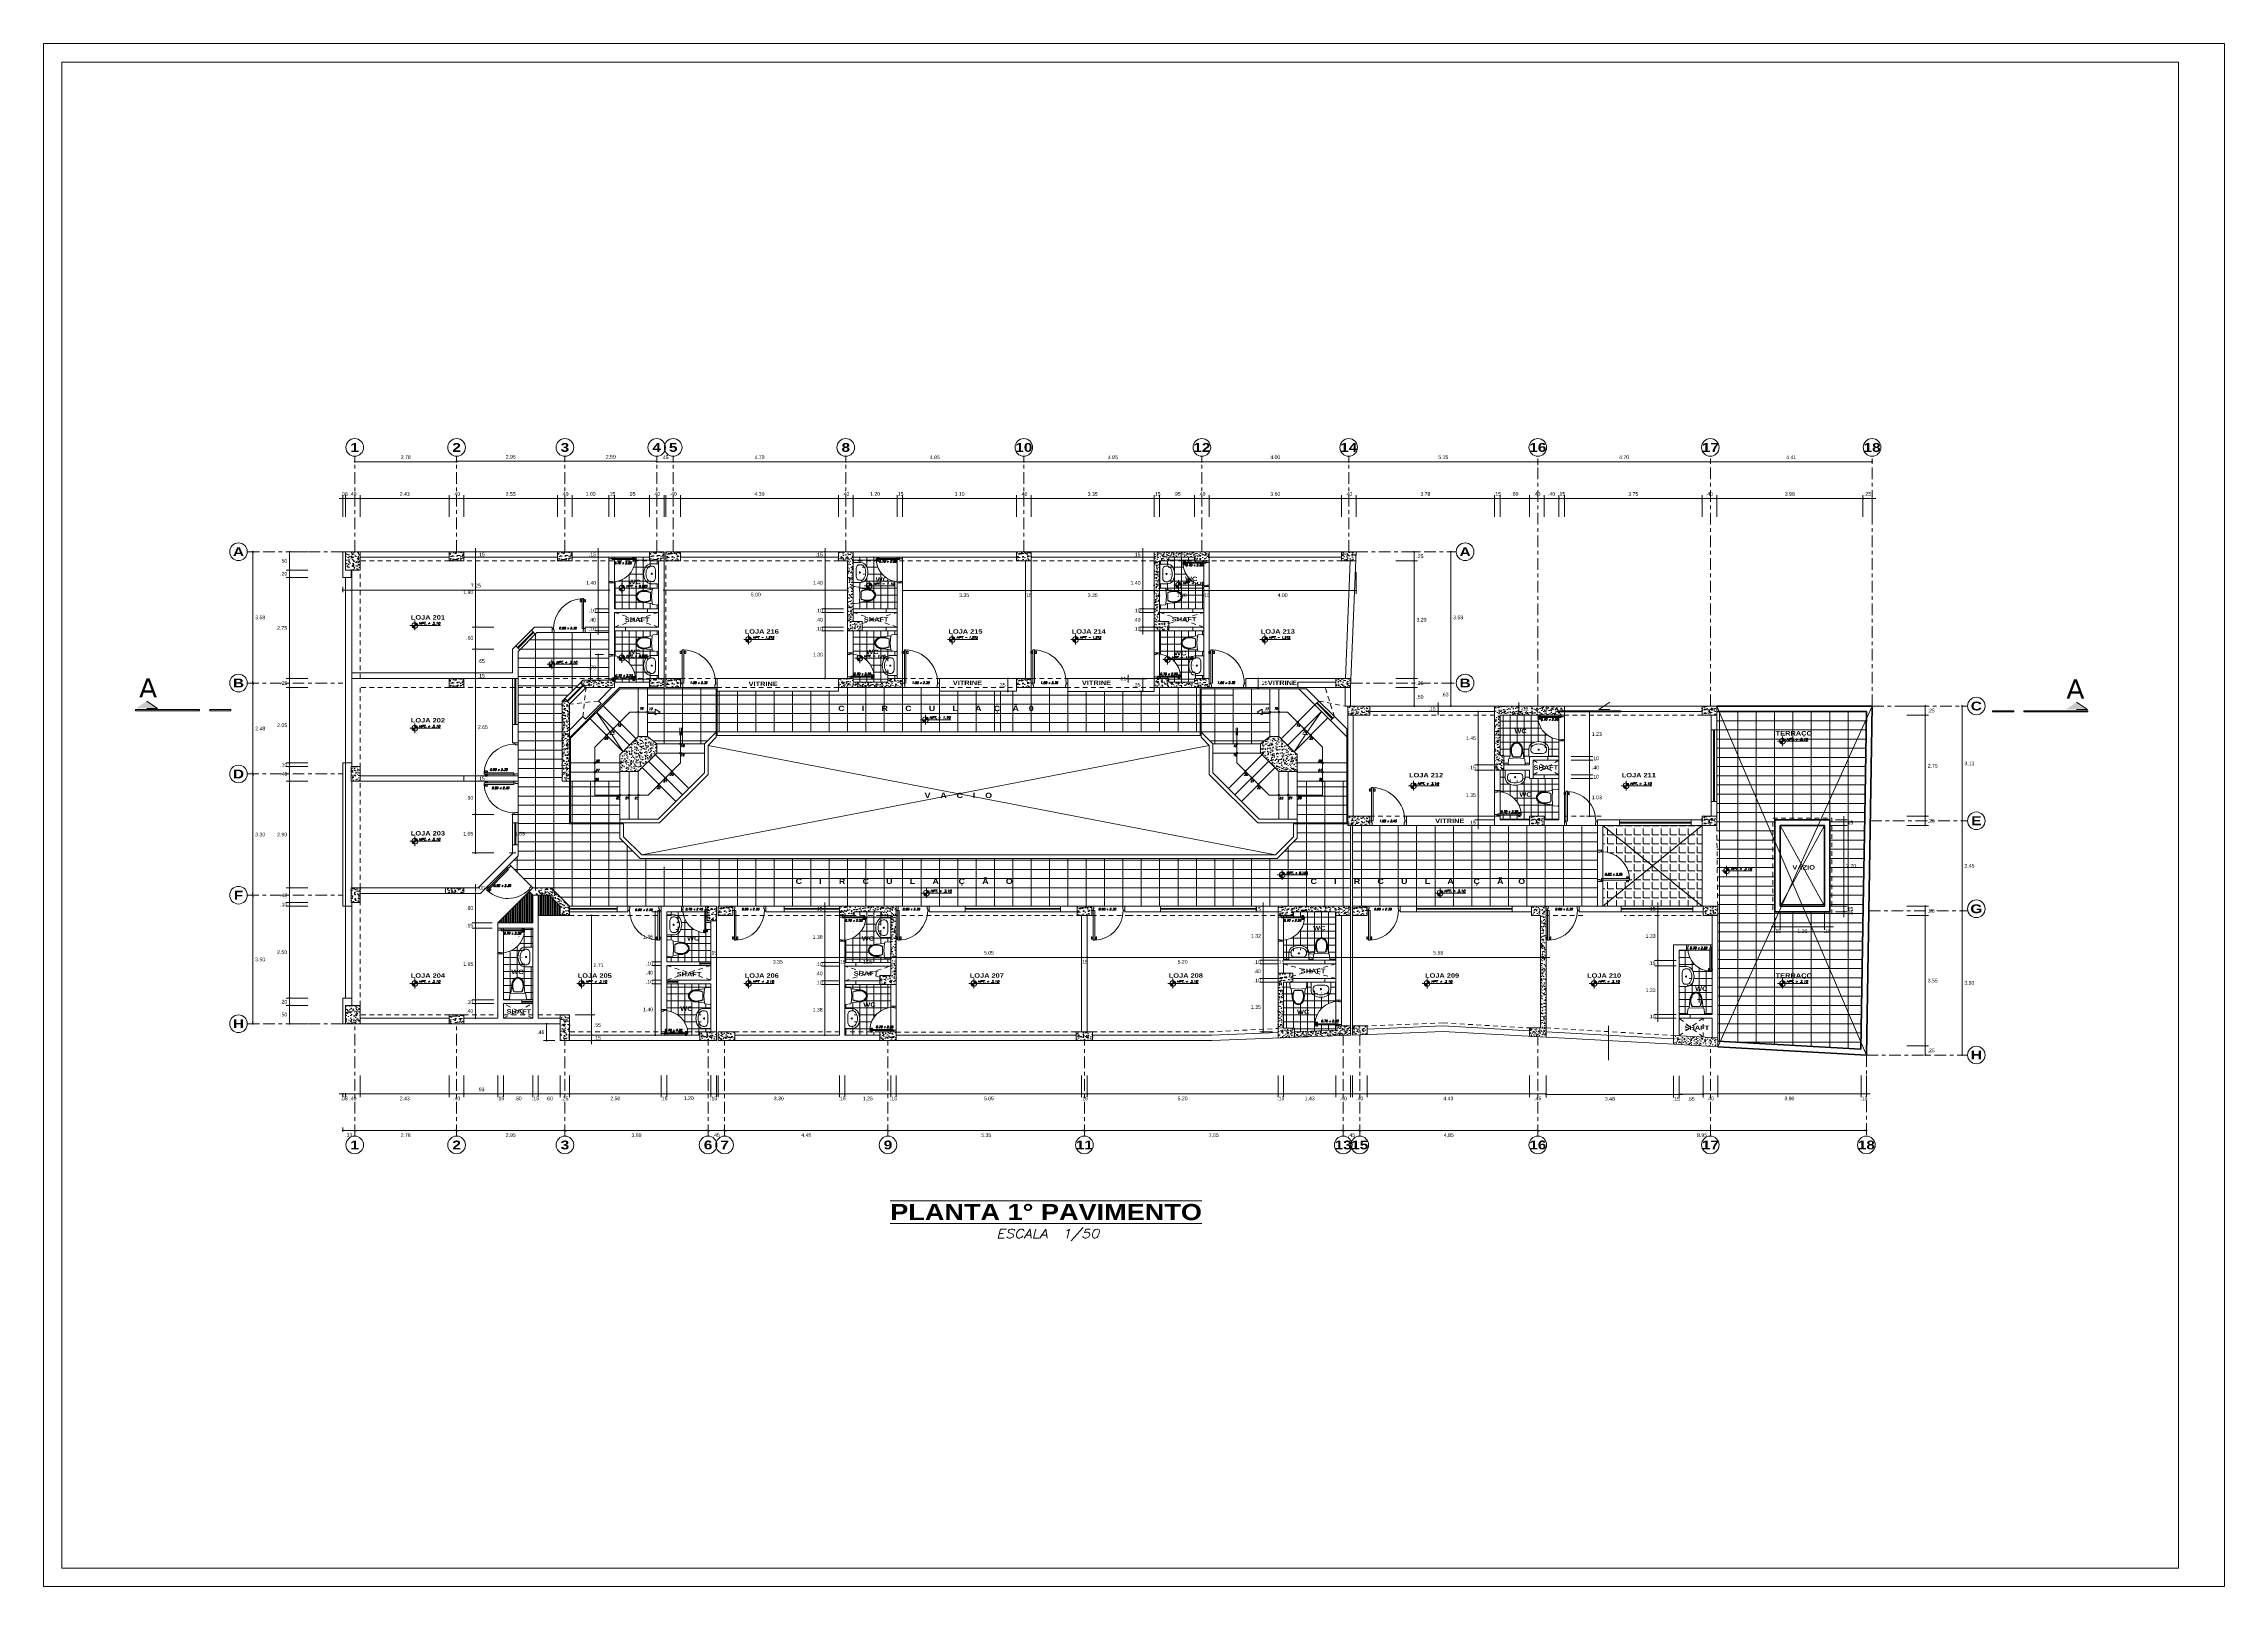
# Model space of a CAD drawing. Header units: millimetres. Extents: x 2178 to 2304, y 1220 to 1359.
# Drawn here: x 2177.7 to 2237.1, y 1269.5 to 1311.5 of the extents above; entities that cross this region are included whole.
import ezdxf
from ezdxf.enums import TextEntityAlignment as Align

# ---------------------------------------------------------------- set-up
doc = ezdxf.new("R2010")
doc.units = ezdxf.units.MM
doc.linetypes.add('CENTER', pattern=[50.8, 31.75, -6.35, 6.35, -6.35])
doc.linetypes.add('HIDDEN', pattern=[9.525, 6.35, -3.175])
doc.layers.get('0').update_dxf_attribs({"lineweight": 0})
for name, color, linetype, lineweight in [('carpinteria', 12, 'Continuous', 5), ('COTAS', 40, 'Continuous', 20), ('Ejes22', 50, 'CENTER', 9), ('linha vista piso', 30, 'Continuous', 5), ('Mobiliario', 52, 'Continuous', 5), ('mobiliário', 51, 'Continuous', 5), ('muros bajos', 2, 'Continuous', 25), ('PLUMA 1', 46, 'Continuous', 13), ('PLUMA 2', 94, 'Continuous', 15), ('PLUMA 4', 5, 'Continuous', 40), ('PLUMA 7', 10, 'Continuous', 0), ('PLUMA4', 160, 'Continuous', 40), ('PROY', 13, 'HIDDEN', 13), ('TEXTO', 5, 'Continuous', 18), ('TEXTOS', 42, 'Continuous', 13)]:
    doc.layers.add(name, color=color, linetype=linetype, lineweight=lineweight)
doc.layers.add('pisos....', color=7, linetype='Continuous', lineweight=5, true_color=0x7c7f7e)
doc.layers.add('TEXT', color=7, linetype='Continuous')
doc.styles.add('ARIAL', font='arial.ttf')
doc.styles.add('ARIAL-N', font='arialbd.ttf')
doc.styles.add('ARIALCH', font='arialbd.ttf', dxfattribs={"width": 1.25})
doc.styles.add('SIMPLEX', font='simplex.shx', dxfattribs={"width": 1.2, "oblique": 15})
doc.styles.get("Standard").update_dxf_attribs({"font": 'arial.ttf'})
doc.dimstyles.new('RPM 50', dxfattribs={"dimtxt": 0.1, "dimasz": 0.05, "dimexe": 0.0885, "dimexo": 0.1535, "dimgap": 0.071, "dimtad": 2, "dimtih": 1, "dimtoh": 1, "dimzin": 4, "dimdsep": 46, "dimtxsty": 'ARIAL', "dimblk": 'DOT', "dimcen": 0.4, "dimdle": 0.25, "dimclrd": 8, "dimclre": 8, "dimclrt": 9, "dimadec": 0, "dimazin": 0, "dimtfac": 1, "dimtix": 1, "dimtmove": 0, "dimatfit": 3, "dimldrblk": 'DOT', "dimfxl": 0.5, "dimfxlon": 1, "dimlwd": 0, "dimlwe": 0, "dimarcsym": 0})
pattern_1 = [(50, (1020.13603, -473.25467), (0.182184669, -0.015939086), [0.01905, -0.20955]), (355, (1020.13603, -473.25467), (-0.035243421, 0.191056845), [0.01524, -0.167640584]), (100.451445, (1020.15121, -473.256), (0.146941247, 0.175117752), [0.016190009, -0.178090245]), (46.1842, (1020.13603, -473.20387), (0.27107904, -0.042042328), [0.028575, -0.314325]), (96.635558, (1020.15862, -473.20738), (0.237404134, 0.247426125), [0.024285023, -0.267135608]), (351.184151, (1020.13603, -473.20387), (0.237404134, 0.247426125), [0.022859967, -0.251459732]), (21, (1020.16143, -473.21657), (0.151614391, -0.102265198), [0.01905, -0.20955]), (326, (1020.16143, -473.21657), (0.061802028, 0.184187966), [0.01524, -0.16764]), (71.451445, (1020.17407, -473.2251), (0.21341642, 0.081922769), [0.016190009, -0.178089938]), (37.5, (1020.13603, -473.25467), (0.0030886033, 0.0845550389), [0, -0.165608, 0, -0.17018, 0, -0.168275]), (7.5, (1020.13603, -473.25467), (0.0668196625, 0.100180575), [0, -0.097028, 0, -0.161798, 0, -0.064135]), (327.5, (1020.07939, -473.25467), (0.1355905952, -0.005728744), [0, -0.0635, 0, -0.19812, 0, -0.26289]), (317.5, (1020.05399, -473.25467), (0.1481291814, 0.025426491), [0, -0.08255, 0, -0.131572, 0, -0.18669])]
pattern_2 = [(0, (1020.13603, -473.25467), (0, 0.1905), []), (90, (1020.13603, -473.25467), (-0.1905, 1e-17), [])]
pattern_3 = [(0, (1020.13603, -446.54328), (0, 0.1905), []), (90, (1020.13603, -446.54328), (-0.1905, 1e-17), [])]
pattern_4 = [(90, (1020.13603, -446.54328), (-0.03175, 2e-18), [])]
pattern_5 = [(140, (1020.13603, -446.54328), (0.015939086, 0.182184669), [0.01905, -0.20955]), (85, (1020.13603, -446.54328), (-0.191056845, -0.035243421), [0.01524, -0.167640584]), (190.451445, (1020.13736, -446.5281), (-0.175117752, 0.146941247), [0.016190009, -0.178090245]), (136.1842, (1020.08523, -446.54328), (0.042042328, 0.27107904), [0.028575, -0.314325]), (186.635558, (1020.08873, -446.5207), (-0.247426125, 0.237404134), [0.024285023, -0.267135608]), (81.184151, (1020.08523, -446.54328), (-0.247426125, 0.237404134), [0.022859967, -0.251459732]), (111, (1020.09793, -446.51788), (0.102265198, 0.151614391), [0.01905, -0.20955]), (56, (1020.09793, -446.51788), (-0.184187966, 0.061802028), [0.01524, -0.16764]), (161.451445, (1020.10645, -446.50525), (-0.081922769, 0.21341642), [0.016190009, -0.178089938]), (127.5, (1020.13603, -446.54328), (-0.0845550389, 0.0030886033), [0, -0.165608, 0, -0.17018, 0, -0.168275]), (97.5, (1020.13603, -446.54328), (-0.100180575, 0.0668196625), [0, -0.097028, 0, -0.161798, 0, -0.064135]), (57.5, (1020.13603, -446.59992), (0.005728744, 0.1355905952), [0, -0.0635, 0, -0.19812, 0, -0.26289]), (47.5, (1020.13603, -446.62532), (-0.025426491, 0.1481291814), [0, -0.08255, 0, -0.131572, 0, -0.18669])]
pattern_6 = [(50, (1020.13603, -446.54328), (0.182184669, -0.015939086), [0.01905, -0.20955]), (355, (1020.13603, -446.54328), (-0.035243421, 0.191056845), [0.01524, -0.167640584]), (100.451445, (1020.15121, -446.5446), (0.146941247, 0.175117752), [0.016190009, -0.178090245]), (46.1842, (1020.13603, -446.49248), (0.27107904, -0.042042328), [0.028575, -0.314325]), (96.635558, (1020.15862, -446.49598), (0.237404134, 0.247426125), [0.024285023, -0.267135608]), (351.184151, (1020.13603, -446.49248), (0.237404134, 0.247426125), [0.022859967, -0.251459732]), (21, (1020.16143, -446.50518), (0.151614391, -0.102265198), [0.01905, -0.20955]), (326, (1020.16143, -446.50518), (0.061802028, 0.184187966), [0.01524, -0.16764]), (71.451445, (1020.17407, -446.5137), (0.21341642, 0.081922769), [0.016190009, -0.178089938]), (37.5, (1020.13603, -446.54328), (0.0030886033, 0.0845550389), [0, -0.165608, 0, -0.17018, 0, -0.168275]), (7.5, (1020.13603, -446.54328), (0.0668196625, 0.100180575), [0, -0.097028, 0, -0.161798, 0, -0.064135]), (327.5, (1020.07939, -446.54328), (0.1355905952, -0.005728744), [0, -0.0635, 0, -0.19812, 0, -0.26289]), (317.5, (1020.05399, -446.54328), (0.1481291814, 0.025426491), [0, -0.08255, 0, -0.131572, 0, -0.18669])]
pattern_7 = [(50, (1025.58603, -473.25467), (0.182184669, -0.015939086), [0.01905, -0.20955]), (355, (1025.58603, -473.25467), (-0.035243421, 0.191056845), [0.01524, -0.167640584]), (100.451445, (1025.60121, -473.256), (0.146941247, 0.175117752), [0.016190009, -0.178090245]), (46.1842, (1025.58603, -473.20387), (0.27107904, -0.042042328), [0.028575, -0.314325]), (96.635558, (1025.60862, -473.20738), (0.237404134, 0.247426125), [0.024285023, -0.267135608]), (351.184151, (1025.58603, -473.20387), (0.237404134, 0.247426125), [0.022859967, -0.251459732]), (21, (1025.61143, -473.21657), (0.151614391, -0.102265198), [0.01905, -0.20955]), (326, (1025.61143, -473.21657), (0.061802028, 0.184187966), [0.01524, -0.16764]), (71.451445, (1025.62407, -473.2251), (0.21341642, 0.081922769), [0.016190009, -0.178089938]), (37.5, (1025.58603, -473.25467), (0.0030886033, 0.0845550389), [0, -0.165608, 0, -0.17018, 0, -0.168275]), (7.5, (1025.58603, -473.25467), (0.0668196625, 0.100180575), [0, -0.097028, 0, -0.161798, 0, -0.064135]), (327.5, (1025.52939, -473.25467), (0.1355905952, -0.005728744), [0, -0.0635, 0, -0.19812, 0, -0.26289]), (317.5, (1025.50399, -473.25467), (0.1481291814, 0.025426491), [0, -0.08255, 0, -0.131572, 0, -0.18669])]
pattern_8 = [(50, (1025.58603, -476.70467), (0.182184669, -0.015939086), [0.01905, -0.20955]), (355, (1025.58603, -476.70467), (-0.035243421, 0.191056845), [0.01524, -0.167640584]), (100.451445, (1025.60121, -476.706), (0.146941247, 0.175117752), [0.016190009, -0.178090245]), (46.1842, (1025.58603, -476.65387), (0.27107904, -0.042042328), [0.028575, -0.314325]), (96.635558, (1025.60862, -476.65738), (0.237404134, 0.247426125), [0.024285023, -0.267135608]), (351.184151, (1025.58603, -476.65387), (0.237404134, 0.247426125), [0.022859967, -0.251459732]), (21, (1025.61143, -476.66657), (0.151614391, -0.102265198), [0.01905, -0.20955]), (326, (1025.61143, -476.66657), (0.061802028, 0.184187966), [0.01524, -0.16764]), (71.451445, (1025.62407, -476.6751), (0.21341642, 0.081922769), [0.016190009, -0.178089938]), (37.5, (1025.58603, -476.70467), (0.0030886033, 0.0845550389), [0, -0.165608, 0, -0.17018, 0, -0.168275]), (7.5, (1025.58603, -476.70467), (0.0668196625, 0.100180575), [0, -0.097028, 0, -0.161798, 0, -0.064135]), (327.5, (1025.52939, -476.70467), (0.1355905952, -0.005728744), [0, -0.0635, 0, -0.19812, 0, -0.26289]), (317.5, (1025.50399, -476.70467), (0.1481291814, 0.025426491), [0, -0.08255, 0, -0.131572, 0, -0.18669])]
pattern_9 = [(0, (1020.13603, -446.54328), (0, 0.244475), [0.1778, -0.066675]), (90, (1020.13603, -446.54328), (-0.244475, 1e-17), [0.1778, -0.066675])]

# ---------------------------------------------------------------- blocks, each defined once
blk = doc.blocks.new('N')
at = {"linetype": 'Continuous'}
h = blk.add_hatch(color=256, dxfattribs=at)
h.paths.add_polyline_path([(0, 0.1), (0, 0), (0.1, 0, 0.414214)])
h.paths.add_polyline_path([(-0.1, 0, 0.414214), (0, -0.1), (0, 0)])
for points in [[(-0.17, 0), (0.887, 0)], [(0, 0.17), (0, -0.17)]]:
    blk.add_lwpolyline(points)
blk.add_circle((0, 0), 0.1)
at = {"color": 64, "style": 'SIMPLEX', "oblique": 15, "width": 1.2}
blk.add_text('NPT.', height=0.075, dxfattribs=at).set_placement((0.14, 0.031))
at = {"color": 64, "style": 'SIMPLEX', "oblique": 15, "width": 1.062312}
blk.add_attdef('NIV', text='', height=0.075, dxfattribs=at).set_placement((0.435, 0.031), (0.875, 0.031), align=Align.FIT)
blk = doc.blocks.new('puerta de 0.80')
for p, q in [((0, 0.758), (0, 0.808)), ((0, 0.058), (0, 0.808)), ((0, 0.758), (0.065, 0.758)), ((0.065, 0.758), (0.065, 0.77)), ((0.065, 0.77), (0.1, 0.77)), ((0.1, 0.77), (0.1, 0.808)), ((0, 0.008), (0, 0.058)), ((0, 0.058), (0.065, 0.058)), ((0.065, 0.045), (0.065, 0.058)), ((0.1, 0.045), (0.065, 0.045)), ((0.1, 0.08), (0.825, 0.08)), ((0.1, 0.045), (0.1, 0.08)), ((0.825, 0.045), (0.1, 0.045)), ((0.1, 0.045), (0.1, 0.008)), ((0.743, 0.113), (0.746, 0.103)), ((0.743, 0.013), (0.746, 0.023)), ((0.77, 0.126), (0.753, 0.126)), ((0.77, 0), (0.753, 0)), ((0.782, 0.095), (0.756, 0.095)), ((0.756, 0.095), (0.758, 0.095)), ((0.782, 0.085), (0.756, 0.085)), ((0.782, 0.04), (0.756, 0.04)), ((0.782, 0.031), (0.756, 0.031)), ((0.756, 0.031), (0.758, 0.031)), ((0.763, 0.09), (0.763, 0.085)), ((0.763, 0.036), (0.763, 0.04)), ((0.77, 0.126), (0.787, 0.126)), ((0.77, 0), (0.787, 0)), ((0.825, 0.045), (0.772, 0.045)), ((0.777, 0.09), (0.777, 0.085)), ((0.777, 0.036), (0.777, 0.04)), ((0.784, 0.095), (0.782, 0.095)), ((0.784, 0.031), (0.782, 0.031)), ((0.797, 0.113), (0.794, 0.103)), ((0.797, 0.013), (0.794, 0.023)), ((0.825, 0.08), (0.825, 0.045))]:
    blk.add_line(p, q)
at = {"linetype": 'Continuous', "lineweight": 0}
for p, q in [((0.756, 0.085), (0.742, 0.08)), ((0.756, 0.04), (0.742, 0.045)), ((0.782, 0.085), (0.796, 0.08)), ((0.782, 0.04), (0.796, 0.045))]:
    blk.add_line(p, q, dxfattribs=at)
for centre, radius, start, end in [((0.1, 0.045), 0.725, 2.7671, 90), ((0.753, 0.116), 0.01, 90, 195), ((0.753, 0.01), 0.01, 165, 270), ((0.756, 0.105), 0.01, 195, 270), ((0.756, 0.021), 0.01, 90, 165), ((0.758, 0.09), 0.005, 0, 90), ((0.758, 0.036), 0.005, 270, 0), ((0.782, 0.09), 0.005, 90, 180), ((0.782, 0.036), 0.005, 180, 270), ((0.784, 0.105), 0.01, 270, 345), ((0.784, 0.021), 0.01, 15, 90), ((0.787, 0.116), 0.01, 345, 90), ((0.787, 0.01), 0.01, 270, 15)]:
    blk.add_arc(centre, radius, start, end)
blk = doc.blocks.new('P')
at = {"style": 'SIMPLEX', "oblique": 15}
blk.add_text('x', height=0.06, dxfattribs=at).set_placement((-0.017, 0.026))
blk.add_attdef('L', text='', height=0.06, dxfattribs=at).set_placement((-0.058, 0.026), align=Align.RIGHT)
blk.add_attdef('H', (0.058, 0.026), '', height=0.06, dxfattribs=at)
blk = doc.blocks.new('LAVATORIO')
at = {"layer": 'PLUMA 1', "linetype": 'Continuous', "lineweight": 20}
for p, q in [((-0.3, 0.207), (-0.3, -0.022)), ((-0.3, 0.207), (0.3, 0.207)), ((-0.235, 0.024), (-0.235, -0.022)), ((-0.119, 0.115), (0.119, 0.115)), ((0.235, 0.024), (0.235, -0.022)), ((0.3, 0.207), (0.3, -0.022))]:
    blk.add_line(p, q, dxfattribs=at)
blk.add_circle((0, 0), 0.0175, dxfattribs=at)
at = {"layer": 'PLUMA 1', "linetype": 'Continuous', "lineweight": 20, "extrusion": (0, 0, -1)}
for centre, major_axis, ratio, start_param, end_param in [((-0.119, 0.024), (0.116, 0), 0.784675, 3.141593, 4.712389), ((0.119, 0.024), (-0.116, 0), 0.784675, 1.570796, 3.141593), ((-0.119, -0.022), (0, 0.189), 0.956522, 3.638567, 4.712389), ((-0.119, -0.022), (0, 0.121), 0.956522, 3.638567, 4.712389), ((0, 0.207), (0, 0.45), 0.956522, 2.644618, 3.638567), ((0, 0.207), (0, 0.382), 0.956522, 2.644618, 3.638567), ((0.119, -0.022), (0, 0.121), 0.956522, 1.570796, 2.644618), ((0.119, -0.022), (0, 0.189), 0.956522, 1.570796, 2.644618)]:
    blk.add_ellipse(centre, major_axis=major_axis, ratio=ratio, start_param=start_param, end_param=end_param, dxfattribs=at)
blk = doc.blocks.new('A$C17BD6781')
at = {"layer": 'Mobiliario', "linetype": 'Continuous'}
for p, q in [((0, 0.033), (0.013, 0.175)), ((0.03, 0), (0.514, 0)), ((0.272, 0.22), (0.04, 0.202)), ((0.047, 0.202), (0.077, 0.462)), ((0.137, 0.26), (0.407, 0.26)), ((0.272, 0.22), (0.504, 0.202)), ((0.497, 0.202), (0.467, 0.462)), ((0.544, 0.033), (0.531, 0.175))]:
    blk.add_line(p, q, dxfattribs=at)
for points in [[(0.467, 0.462, 0.075681), (0.451, 0.565, 0.085947), (0.41, 0.646, 0.106022), (0.344, 0.703, 0.126466), (0.272, 0.722, 0.126466), (0.2, 0.703, 0.106022), (0.134, 0.646, 0.085947), (0.093, 0.565, 0.075681), (0.077, 0.462, 0.075681)], [(0.452, 0.462, 0.075681), (0.437, 0.56, 0.085947), (0.398, 0.637, 0.106022), (0.336, 0.69, 0.126466), (0.272, 0.707, 0.126466), (0.208, 0.69, 0.106022), (0.146, 0.637, 0.085947), (0.107, 0.56, 0.075681), (0.092, 0.462, 0.075681)], [(0.437, 0.462, 0.075681), (0.423, 0.556, 0.085947), (0.386, 0.628, 0.106022), (0.329, 0.677, 0.126466), (0.272, 0.692, 0.126466), (0.215, 0.677, 0.106022), (0.158, 0.628, 0.085947), (0.121, 0.556, 0.075681), (0.107, 0.462, 0.075681)]]:
    blk.add_lwpolyline(points, format="xyb", dxfattribs=at)
for centre, radius, start, end in [((0.03, 0.03), 0.03, 174.80557, 270), ((0.043, 0.172), 0.03, 94.45298, 174.80557), ((0.514, 0.45), 0.422, 178.32492, 206.78858), ((0.514, 0.45), 0.407, 178.32492, 207.86013), ((0.03, 0.45), 0.407, 332.13987, 1.67508), ((0.03, 0.45), 0.422, 333.21142, 1.67508), ((0.501, 0.172), 0.03, 5.19443, 85.54702), ((0.514, 0.03), 0.03, 270, 5.19443)]:
    blk.add_arc(centre, radius, start, end, dxfattribs=at)
blk = doc.blocks.new('_DOT')
at = {"color": 0, "linetype": 'ByBlock'}
blk.add_line((-0.5, 0), (-1, 0), dxfattribs=at)
at = {"color": 0, "linetype": 'ByBlock', "const_width": 0.5}
blk.add_lwpolyline([(-0.25, 0, 1), (0.25, 0, 1)], format="xyb", close=True, dxfattribs=at)
blk = doc.blocks.new('*D1115')
at = {"layer": 'Defpoints', "color": 0, "transparency": 16777216}
for p in [(2183.369, 1288.322), (2183.369, 1288.322), (2183.369, 1284.822)]:
    blk.add_point(p, dxfattribs=at)
at = {"layer": 'muros bajos', "color": 8, "lineweight": 0, "transparency": 16777216}
for p, q in [((2183.369, 1288.322), (2183.458, 1288.322)), ((2183.369, 1284.872), (2183.369, 1288.272)), ((2183.369, 1284.822), (2183.458, 1284.822))]:
    blk.add_line(p, q, dxfattribs=at)
at = {"layer": 'muros bajos', "color": 8, "lineweight": 0, "transparency": 16777216, "xscale": 0.05, "yscale": 0.05, "zscale": 0.05}
for p, rotation in [((2183.369, 1288.322), 90), ((2183.369, 1284.822), 270)]:
    blk.add_blockref('_DOT', p, dxfattribs=dict(at, rotation=rotation))
at = {"layer": 'muros bajos', "color": 9, "transparency": 16777216, "insert": (2183.57, 1286.572), "char_height": 0.1, "attachment_point": 5, "style": 'ARIAL'}
blk.add_mtext('3.50', dxfattribs=at)
blk = doc.blocks.new('*D1185')
at = {"layer": 'Defpoints', "color": 0, "transparency": 16777216}
for p in [(2183.369, 1291.622), (2183.369, 1291.622), (2183.369, 1288.322)]:
    blk.add_point(p, dxfattribs=at)
at = {"layer": 'muros bajos', "color": 8, "lineweight": 0, "transparency": 16777216}
for p, q in [((2183.369, 1291.622), (2183.458, 1291.622)), ((2183.369, 1288.372), (2183.369, 1291.572)), ((2183.369, 1288.322), (2183.458, 1288.322))]:
    blk.add_line(p, q, dxfattribs=at)
at = {"layer": 'muros bajos', "color": 8, "lineweight": 0, "transparency": 16777216, "xscale": 0.05, "yscale": 0.05, "zscale": 0.05}
for p, rotation in [((2183.369, 1291.622), 90), ((2183.369, 1288.322), 270)]:
    blk.add_blockref('_DOT', p, dxfattribs=dict(at, rotation=rotation))
at = {"layer": 'muros bajos', "color": 9, "transparency": 16777216, "insert": (2183.57, 1289.972), "char_height": 0.1, "attachment_point": 5, "style": 'ARIAL'}
blk.add_mtext('3.30', dxfattribs=at)
blk = doc.blocks.new('*D1116')
at = {"layer": 'Defpoints', "color": 0, "transparency": 16777216}
for p in [(2183.369, 1294.097), (2183.369, 1294.097), (2183.369, 1291.622)]:
    blk.add_point(p, dxfattribs=at)
at = {"layer": 'muros bajos', "color": 8, "lineweight": 0, "transparency": 16777216}
for p, q in [((2183.369, 1294.097), (2183.458, 1294.097)), ((2183.369, 1291.672), (2183.369, 1294.047)), ((2183.369, 1291.622), (2183.458, 1291.622))]:
    blk.add_line(p, q, dxfattribs=at)
at = {"layer": 'muros bajos', "color": 8, "lineweight": 0, "transparency": 16777216, "xscale": 0.05, "yscale": 0.05, "zscale": 0.05}
for p, rotation in [((2183.369, 1294.097), 90), ((2183.369, 1291.622), 270)]:
    blk.add_blockref('_DOT', p, dxfattribs=dict(at, rotation=rotation))
at = {"layer": 'muros bajos', "color": 9, "transparency": 16777216, "insert": (2183.571, 1292.859), "char_height": 0.1, "attachment_point": 5, "style": 'ARIAL'}
blk.add_mtext('2.48', dxfattribs=at)
blk = doc.blocks.new('*D1117')
at = {"layer": 'Defpoints', "color": 0, "transparency": 16777216}
for p in [(2183.369, 1297.672), (2183.369, 1297.672), (2183.369, 1294.097)]:
    blk.add_point(p, dxfattribs=at)
at = {"layer": 'muros bajos', "color": 8, "lineweight": 0, "transparency": 16777216}
for p, q in [((2183.369, 1297.672), (2183.458, 1297.672)), ((2183.369, 1294.147), (2183.369, 1297.622)), ((2183.369, 1294.097), (2183.458, 1294.097))]:
    blk.add_line(p, q, dxfattribs=at)
at = {"layer": 'muros bajos', "color": 8, "lineweight": 0, "transparency": 16777216, "xscale": 0.05, "yscale": 0.05, "zscale": 0.05}
for p, rotation in [((2183.369, 1297.672), 90), ((2183.369, 1294.097), 270)]:
    blk.add_blockref('_DOT', p, dxfattribs=dict(at, rotation=rotation))
at = {"layer": 'muros bajos', "color": 9, "transparency": 16777216, "insert": (2183.57, 1295.884), "char_height": 0.1, "attachment_point": 5, "style": 'ARIAL'}
blk.add_mtext('3.58', dxfattribs=at)
blk = doc.blocks.new('*D1118')
at = {"layer": 'Defpoints', "color": 0, "transparency": 16777216}
for p in [(2186.144, 1281.912), (2188.919, 1281.912), (2188.919, 1281.912)]:
    blk.add_point(p, dxfattribs=at)
at = {"layer": 'muros bajos', "color": 8, "lineweight": 0, "transparency": 16777216}
for p, q in [((2186.144, 1281.912), (2186.144, 1282)), ((2186.194, 1281.912), (2188.869, 1281.912)), ((2188.919, 1281.912), (2188.919, 1282))]:
    blk.add_line(p, q, dxfattribs=at)
at = {"layer": 'muros bajos', "color": 8, "lineweight": 0, "transparency": 16777216, "xscale": 0.05, "yscale": 0.05, "zscale": 0.05, "rotation": 180}
blk.add_blockref('_DOT', (2186.144, 1281.912), dxfattribs=at)
at = {"layer": 'muros bajos', "color": 8, "lineweight": 0, "transparency": 16777216, "xscale": 0.05, "yscale": 0.05, "zscale": 0.05}
blk.add_blockref('_DOT', (2188.919, 1281.912), dxfattribs=at)
at = {"layer": 'muros bajos', "color": 9, "transparency": 16777216, "insert": (2187.532, 1281.789), "char_height": 0.1, "attachment_point": 5, "style": 'ARIAL'}
blk.add_mtext('2.78', dxfattribs=at)
blk = doc.blocks.new('*D1186')
at = {"layer": 'Defpoints', "color": 0, "transparency": 16777216}
for p in [(2188.919, 1281.912), (2191.869, 1281.912), (2191.869, 1281.912)]:
    blk.add_point(p, dxfattribs=at)
at = {"layer": 'muros bajos', "color": 8, "lineweight": 0, "transparency": 16777216}
for p, q in [((2188.919, 1281.912), (2188.919, 1282)), ((2188.969, 1281.912), (2191.819, 1281.912)), ((2191.869, 1281.912), (2191.869, 1282))]:
    blk.add_line(p, q, dxfattribs=at)
at = {"layer": 'muros bajos', "color": 8, "lineweight": 0, "transparency": 16777216, "xscale": 0.05, "yscale": 0.05, "zscale": 0.05, "rotation": 180}
blk.add_blockref('_DOT', (2188.919, 1281.912), dxfattribs=at)
at = {"layer": 'muros bajos', "color": 8, "lineweight": 0, "transparency": 16777216, "xscale": 0.05, "yscale": 0.05, "zscale": 0.05}
blk.add_blockref('_DOT', (2191.869, 1281.912), dxfattribs=at)
at = {"layer": 'muros bajos', "color": 9, "transparency": 16777216, "insert": (2190.394, 1281.789), "char_height": 0.1, "attachment_point": 5, "style": 'ARIAL'}
blk.add_mtext('2.95', dxfattribs=at)
blk = doc.blocks.new('*D1187')
at = {"layer": 'Defpoints', "color": 0, "transparency": 16777216}
for p in [(2191.869, 1281.912), (2195.769, 1281.912), (2195.769, 1281.912)]:
    blk.add_point(p, dxfattribs=at)
at = {"layer": 'muros bajos', "color": 8, "lineweight": 0, "transparency": 16777216}
for p, q in [((2191.869, 1281.912), (2191.869, 1282)), ((2191.919, 1281.912), (2195.719, 1281.912)), ((2195.769, 1281.912), (2195.769, 1282))]:
    blk.add_line(p, q, dxfattribs=at)
at = {"layer": 'muros bajos', "color": 8, "lineweight": 0, "transparency": 16777216, "xscale": 0.05, "yscale": 0.05, "zscale": 0.05, "rotation": 180}
blk.add_blockref('_DOT', (2191.869, 1281.912), dxfattribs=at)
at = {"layer": 'muros bajos', "color": 8, "lineweight": 0, "transparency": 16777216, "xscale": 0.05, "yscale": 0.05, "zscale": 0.05}
blk.add_blockref('_DOT', (2195.769, 1281.912), dxfattribs=at)
at = {"layer": 'muros bajos', "color": 9, "transparency": 16777216, "insert": (2193.819, 1281.789), "char_height": 0.1, "attachment_point": 5, "style": 'ARIAL'}
blk.add_mtext('3.90', dxfattribs=at)
blk = doc.blocks.new('*D1188')
at = {"layer": 'Defpoints', "color": 0, "transparency": 16777216}
for p in [(2195.769, 1281.912), (2196.219, 1281.912), (2196.219, 1281.912)]:
    blk.add_point(p, dxfattribs=at)
at = {"layer": 'muros bajos', "color": 8, "lineweight": 0, "transparency": 16777216}
for p, q in [((2195.769, 1281.912), (2195.769, 1282)), ((2195.819, 1281.912), (2196.169, 1281.912)), ((2196.219, 1281.912), (2196.219, 1282))]:
    blk.add_line(p, q, dxfattribs=at)
at = {"layer": 'muros bajos', "color": 8, "lineweight": 0, "transparency": 16777216, "xscale": 0.05, "yscale": 0.05, "zscale": 0.05, "rotation": 180}
blk.add_blockref('_DOT', (2195.769, 1281.912), dxfattribs=at)
at = {"layer": 'muros bajos', "color": 8, "lineweight": 0, "transparency": 16777216, "xscale": 0.05, "yscale": 0.05, "zscale": 0.05}
blk.add_blockref('_DOT', (2196.219, 1281.912), dxfattribs=at)
at = {"layer": 'muros bajos', "color": 9, "transparency": 16777216, "insert": (2195.994, 1281.79), "char_height": 0.1, "attachment_point": 5, "style": 'ARIAL'}
blk.add_mtext('.45', dxfattribs=at)
blk = doc.blocks.new('*D1189')
at = {"layer": 'Defpoints', "color": 0, "transparency": 16777216}
for p in [(2196.219, 1281.912), (2200.669, 1281.912), (2200.669, 1281.912)]:
    blk.add_point(p, dxfattribs=at)
at = {"layer": 'muros bajos', "color": 8, "lineweight": 0, "transparency": 16777216}
for p, q in [((2196.219, 1281.912), (2196.219, 1282)), ((2196.269, 1281.912), (2200.619, 1281.912)), ((2200.669, 1281.912), (2200.669, 1282))]:
    blk.add_line(p, q, dxfattribs=at)
at = {"layer": 'muros bajos', "color": 8, "lineweight": 0, "transparency": 16777216, "xscale": 0.05, "yscale": 0.05, "zscale": 0.05, "rotation": 180}
blk.add_blockref('_DOT', (2196.219, 1281.912), dxfattribs=at)
at = {"layer": 'muros bajos', "color": 8, "lineweight": 0, "transparency": 16777216, "xscale": 0.05, "yscale": 0.05, "zscale": 0.05}
blk.add_blockref('_DOT', (2200.669, 1281.912), dxfattribs=at)
at = {"layer": 'muros bajos', "color": 9, "transparency": 16777216, "insert": (2198.444, 1281.79), "char_height": 0.1, "attachment_point": 5, "style": 'ARIAL'}
blk.add_mtext('4.45', dxfattribs=at)
blk = doc.blocks.new('*D1190')
at = {"layer": 'Defpoints', "color": 0, "transparency": 16777216}
for p in [(2200.669, 1281.912), (2206.019, 1281.912), (2206.019, 1281.912)]:
    blk.add_point(p, dxfattribs=at)
at = {"layer": 'muros bajos', "color": 8, "lineweight": 0, "transparency": 16777216}
for p, q in [((2200.669, 1281.912), (2200.669, 1282)), ((2200.719, 1281.912), (2205.969, 1281.912)), ((2206.019, 1281.912), (2206.019, 1282))]:
    blk.add_line(p, q, dxfattribs=at)
at = {"layer": 'muros bajos', "color": 8, "lineweight": 0, "transparency": 16777216, "xscale": 0.05, "yscale": 0.05, "zscale": 0.05, "rotation": 180}
blk.add_blockref('_DOT', (2200.669, 1281.912), dxfattribs=at)
at = {"layer": 'muros bajos', "color": 8, "lineweight": 0, "transparency": 16777216, "xscale": 0.05, "yscale": 0.05, "zscale": 0.05}
blk.add_blockref('_DOT', (2206.019, 1281.912), dxfattribs=at)
at = {"layer": 'muros bajos', "color": 9, "transparency": 16777216, "insert": (2203.344, 1281.789), "char_height": 0.1, "attachment_point": 5, "style": 'ARIAL'}
blk.add_mtext('5.35', dxfattribs=at)
blk = doc.blocks.new('*D1191')
at = {"layer": 'Defpoints', "color": 0, "transparency": 16777216}
for p in [(2206.019, 1281.912), (2213.069, 1281.912), (2213.069, 1281.912)]:
    blk.add_point(p, dxfattribs=at)
at = {"layer": 'muros bajos', "color": 8, "lineweight": 0, "transparency": 16777216}
for p, q in [((2206.019, 1281.912), (2206.019, 1282)), ((2206.069, 1281.912), (2213.019, 1281.912)), ((2213.069, 1281.912), (2213.069, 1282))]:
    blk.add_line(p, q, dxfattribs=at)
at = {"layer": 'muros bajos', "color": 8, "lineweight": 0, "transparency": 16777216, "xscale": 0.05, "yscale": 0.05, "zscale": 0.05, "rotation": 180}
blk.add_blockref('_DOT', (2206.019, 1281.912), dxfattribs=at)
at = {"layer": 'muros bajos', "color": 8, "lineweight": 0, "transparency": 16777216, "xscale": 0.05, "yscale": 0.05, "zscale": 0.05}
blk.add_blockref('_DOT', (2213.069, 1281.912), dxfattribs=at)
at = {"layer": 'muros bajos', "color": 9, "transparency": 16777216, "insert": (2209.544, 1281.789), "char_height": 0.1, "attachment_point": 5, "style": 'ARIAL'}
blk.add_mtext('7.05', dxfattribs=at)
blk = doc.blocks.new('*D1192')
at = {"layer": 'Defpoints', "color": 0, "transparency": 16777216}
for p in [(2213.069, 1281.912), (2213.519, 1281.912), (2213.519, 1281.912)]:
    blk.add_point(p, dxfattribs=at)
at = {"layer": 'muros bajos', "color": 8, "lineweight": 0, "transparency": 16777216}
for p, q in [((2213.069, 1281.912), (2213.069, 1282)), ((2213.119, 1281.912), (2213.469, 1281.912)), ((2213.519, 1281.912), (2213.519, 1282))]:
    blk.add_line(p, q, dxfattribs=at)
at = {"layer": 'muros bajos', "color": 8, "lineweight": 0, "transparency": 16777216, "xscale": 0.05, "yscale": 0.05, "zscale": 0.05, "rotation": 180}
blk.add_blockref('_DOT', (2213.069, 1281.912), dxfattribs=at)
at = {"layer": 'muros bajos', "color": 8, "lineweight": 0, "transparency": 16777216, "xscale": 0.05, "yscale": 0.05, "zscale": 0.05}
blk.add_blockref('_DOT', (2213.519, 1281.912), dxfattribs=at)
at = {"layer": 'muros bajos', "color": 9, "transparency": 16777216, "insert": (2213.294, 1281.79), "char_height": 0.1, "attachment_point": 5, "style": 'ARIAL'}
blk.add_mtext('.45', dxfattribs=at)
blk = doc.blocks.new('*D1193')
at = {"layer": 'Defpoints', "color": 0, "transparency": 16777216}
for p in [(2213.519, 1281.912), (2218.369, 1281.912), (2218.369, 1281.912)]:
    blk.add_point(p, dxfattribs=at)
at = {"layer": 'muros bajos', "color": 8, "lineweight": 0, "transparency": 16777216}
for p, q in [((2213.519, 1281.912), (2213.519, 1282)), ((2213.569, 1281.912), (2218.319, 1281.912)), ((2218.369, 1281.912), (2218.369, 1282))]:
    blk.add_line(p, q, dxfattribs=at)
at = {"layer": 'muros bajos', "color": 8, "lineweight": 0, "transparency": 16777216, "xscale": 0.05, "yscale": 0.05, "zscale": 0.05, "rotation": 180}
blk.add_blockref('_DOT', (2213.519, 1281.912), dxfattribs=at)
at = {"layer": 'muros bajos', "color": 8, "lineweight": 0, "transparency": 16777216, "xscale": 0.05, "yscale": 0.05, "zscale": 0.05}
blk.add_blockref('_DOT', (2218.369, 1281.912), dxfattribs=at)
at = {"layer": 'muros bajos', "color": 9, "transparency": 16777216, "insert": (2215.944, 1281.789), "char_height": 0.1, "attachment_point": 5, "style": 'ARIAL'}
blk.add_mtext('4.85', dxfattribs=at)
blk = doc.blocks.new('*D1194')
at = {"layer": 'Defpoints', "color": 0, "transparency": 16777216}
for p in [(2218.369, 1281.912), (2227.319, 1281.912), (2227.319, 1281.912)]:
    blk.add_point(p, dxfattribs=at)
at = {"layer": 'muros bajos', "color": 8, "lineweight": 0, "transparency": 16777216}
for p, q in [((2218.369, 1281.912), (2218.369, 1282)), ((2218.419, 1281.912), (2227.269, 1281.912)), ((2227.319, 1281.912), (2227.319, 1282))]:
    blk.add_line(p, q, dxfattribs=at)
at = {"layer": 'muros bajos', "color": 8, "lineweight": 0, "transparency": 16777216, "xscale": 0.05, "yscale": 0.05, "zscale": 0.05, "rotation": 180}
blk.add_blockref('_DOT', (2218.369, 1281.912), dxfattribs=at)
at = {"layer": 'muros bajos', "color": 8, "lineweight": 0, "transparency": 16777216, "xscale": 0.05, "yscale": 0.05, "zscale": 0.05}
blk.add_blockref('_DOT', (2227.319, 1281.912), dxfattribs=at)
at = {"layer": 'muros bajos', "color": 9, "transparency": 16777216, "insert": (2222.844, 1281.789), "char_height": 0.1, "attachment_point": 5, "style": 'ARIAL'}
blk.add_mtext('8.95', dxfattribs=at)
blk = doc.blocks.new('*D1119')
at = {"color": 8, "lineweight": 0, "transparency": 16777216}
for p, q in [((2186.144, 1300.122), (2186.144, 1300.21)), ((2186.194, 1300.122), (2188.869, 1300.122)), ((2188.919, 1300.122), (2188.919, 1300.21))]:
    blk.add_line(p, q, dxfattribs=at)
at = {"layer": 'Defpoints', "color": 0, "transparency": 16777216}
for p in [(2186.144, 1300.046), (2188.919, 1300.122), (2188.919, 1300.046)]:
    blk.add_point(p, dxfattribs=at)
at = {"color": 8, "lineweight": 0, "transparency": 16777216, "xscale": 0.05, "yscale": 0.05, "zscale": 0.05, "rotation": 180}
blk.add_blockref('_DOT', (2186.144, 1300.122), dxfattribs=at)
at = {"color": 8, "lineweight": 0, "transparency": 16777216, "xscale": 0.05, "yscale": 0.05, "zscale": 0.05}
blk.add_blockref('_DOT', (2188.919, 1300.122), dxfattribs=at)
at = {"color": 9, "transparency": 16777216, "insert": (2187.532, 1300.244), "char_height": 0.1, "attachment_point": 5, "style": 'ARIAL'}
blk.add_mtext('2.78', dxfattribs=at)
blk = doc.blocks.new('*D1195')
at = {"color": 8, "lineweight": 0, "transparency": 16777216}
for p, q in [((2188.919, 1300.135), (2188.919, 1300.223)), ((2188.969, 1300.135), (2191.819, 1300.135)), ((2191.869, 1300.135), (2191.869, 1300.223))]:
    blk.add_line(p, q, dxfattribs=at)
at = {"layer": 'Defpoints', "color": 0, "transparency": 16777216}
for p in [(2188.919, 1300.046), (2191.869, 1300.135), (2191.869, 1300.135)]:
    blk.add_point(p, dxfattribs=at)
at = {"color": 8, "lineweight": 0, "transparency": 16777216, "xscale": 0.05, "yscale": 0.05, "zscale": 0.05, "rotation": 180}
blk.add_blockref('_DOT', (2188.919, 1300.135), dxfattribs=at)
at = {"color": 8, "lineweight": 0, "transparency": 16777216, "xscale": 0.05, "yscale": 0.05, "zscale": 0.05}
blk.add_blockref('_DOT', (2191.869, 1300.135), dxfattribs=at)
at = {"color": 9, "transparency": 16777216, "insert": (2190.394, 1300.257), "char_height": 0.1, "attachment_point": 5, "style": 'ARIAL'}
blk.add_mtext('2.95', dxfattribs=at)
blk = doc.blocks.new('*D1196')
at = {"color": 8, "lineweight": 0, "transparency": 16777216}
for p, q in [((2191.869, 1300.135), (2191.869, 1300.223)), ((2191.919, 1300.135), (2194.319, 1300.135)), ((2194.369, 1300.135), (2194.369, 1300.223))]:
    blk.add_line(p, q, dxfattribs=at)
at = {"layer": 'Defpoints', "color": 0, "transparency": 16777216}
for p in [(2191.869, 1300.135), (2194.369, 1300.135), (2194.369, 1300.122)]:
    blk.add_point(p, dxfattribs=at)
at = {"color": 8, "lineweight": 0, "transparency": 16777216, "xscale": 0.05, "yscale": 0.05, "zscale": 0.05, "rotation": 180}
blk.add_blockref('_DOT', (2191.869, 1300.135), dxfattribs=at)
at = {"color": 8, "lineweight": 0, "transparency": 16777216, "xscale": 0.05, "yscale": 0.05, "zscale": 0.05}
blk.add_blockref('_DOT', (2194.369, 1300.135), dxfattribs=at)
at = {"color": 9, "transparency": 16777216, "insert": (2193.119, 1300.257), "char_height": 0.1, "attachment_point": 5, "style": 'ARIAL'}
blk.add_mtext('2.50', dxfattribs=at)
blk = doc.blocks.new('*D1197')
at = {"color": 8, "lineweight": 0, "transparency": 16777216}
for p, q in [((2194.369, 1300.122), (2194.369, 1300.21)), ((2194.419, 1300.122), (2194.769, 1300.122)), ((2194.819, 1300.122), (2194.819, 1300.21))]:
    blk.add_line(p, q, dxfattribs=at)
at = {"layer": 'Defpoints', "color": 0, "transparency": 16777216}
for p in [(2194.369, 1300.122), (2194.819, 1300.122), (2194.819, 1300.122)]:
    blk.add_point(p, dxfattribs=at)
at = {"color": 8, "lineweight": 0, "transparency": 16777216, "xscale": 0.05, "yscale": 0.05, "zscale": 0.05, "rotation": 180}
blk.add_blockref('_DOT', (2194.369, 1300.122), dxfattribs=at)
at = {"color": 8, "lineweight": 0, "transparency": 16777216, "xscale": 0.05, "yscale": 0.05, "zscale": 0.05}
blk.add_blockref('_DOT', (2194.819, 1300.122), dxfattribs=at)
at = {"color": 9, "transparency": 16777216, "insert": (2194.594, 1300.243), "char_height": 0.1, "attachment_point": 5, "style": 'ARIAL'}
blk.add_mtext('.45', dxfattribs=at)
blk = doc.blocks.new('*D1198')
at = {"color": 8, "lineweight": 0, "transparency": 16777216}
for p, q in [((2194.819, 1300.122), (2194.819, 1300.21)), ((2194.869, 1300.122), (2199.469, 1300.122)), ((2199.519, 1300.122), (2199.519, 1300.21))]:
    blk.add_line(p, q, dxfattribs=at)
at = {"layer": 'Defpoints', "color": 0, "transparency": 16777216}
for p in [(2194.819, 1300.122), (2199.519, 1300.122), (2199.519, 1300.122)]:
    blk.add_point(p, dxfattribs=at)
at = {"color": 8, "lineweight": 0, "transparency": 16777216, "xscale": 0.05, "yscale": 0.05, "zscale": 0.05, "rotation": 180}
blk.add_blockref('_DOT', (2194.819, 1300.122), dxfattribs=at)
at = {"color": 8, "lineweight": 0, "transparency": 16777216, "xscale": 0.05, "yscale": 0.05, "zscale": 0.05}
blk.add_blockref('_DOT', (2199.519, 1300.122), dxfattribs=at)
at = {"color": 9, "transparency": 16777216, "insert": (2197.169, 1300.244), "char_height": 0.1, "attachment_point": 5, "style": 'ARIAL'}
blk.add_mtext('4.70', dxfattribs=at)
blk = doc.blocks.new('*D1199')
at = {"color": 8, "lineweight": 0, "transparency": 16777216}
for p, q in [((2199.519, 1300.122), (2199.519, 1300.21)), ((2199.569, 1300.122), (2204.319, 1300.122)), ((2204.369, 1300.122), (2204.369, 1300.21))]:
    blk.add_line(p, q, dxfattribs=at)
at = {"layer": 'Defpoints', "color": 0, "transparency": 16777216}
for p in [(2199.519, 1300.122), (2204.369, 1300.122), (2204.369, 1300.122)]:
    blk.add_point(p, dxfattribs=at)
at = {"color": 8, "lineweight": 0, "transparency": 16777216, "xscale": 0.05, "yscale": 0.05, "zscale": 0.05, "rotation": 180}
blk.add_blockref('_DOT', (2199.519, 1300.122), dxfattribs=at)
at = {"color": 8, "lineweight": 0, "transparency": 16777216, "xscale": 0.05, "yscale": 0.05, "zscale": 0.05}
blk.add_blockref('_DOT', (2204.369, 1300.122), dxfattribs=at)
at = {"color": 9, "transparency": 16777216, "insert": (2201.944, 1300.244), "char_height": 0.1, "attachment_point": 5, "style": 'ARIAL'}
blk.add_mtext('4.85', dxfattribs=at)
blk = doc.blocks.new('*D1200')
at = {"color": 8, "lineweight": 0, "transparency": 16777216}
for p, q in [((2204.369, 1300.122), (2204.369, 1300.21)), ((2204.419, 1300.122), (2209.169, 1300.122)), ((2209.219, 1300.122), (2209.219, 1300.21))]:
    blk.add_line(p, q, dxfattribs=at)
at = {"layer": 'Defpoints', "color": 0, "transparency": 16777216}
for p in [(2204.369, 1300.122), (2209.219, 1300.122), (2209.219, 1300.122)]:
    blk.add_point(p, dxfattribs=at)
at = {"color": 8, "lineweight": 0, "transparency": 16777216, "xscale": 0.05, "yscale": 0.05, "zscale": 0.05, "rotation": 180}
blk.add_blockref('_DOT', (2204.369, 1300.122), dxfattribs=at)
at = {"color": 8, "lineweight": 0, "transparency": 16777216, "xscale": 0.05, "yscale": 0.05, "zscale": 0.05}
blk.add_blockref('_DOT', (2209.219, 1300.122), dxfattribs=at)
at = {"color": 9, "transparency": 16777216, "insert": (2206.794, 1300.244), "char_height": 0.1, "attachment_point": 5, "style": 'ARIAL'}
blk.add_mtext('4.85', dxfattribs=at)
blk = doc.blocks.new('*D1201')
at = {"color": 8, "lineweight": 0, "transparency": 16777216}
for p, q in [((2209.219, 1300.122), (2209.219, 1300.21)), ((2209.269, 1300.122), (2213.168, 1300.122)), ((2213.218, 1300.122), (2213.218, 1300.21))]:
    blk.add_line(p, q, dxfattribs=at)
at = {"layer": 'Defpoints', "color": 0, "transparency": 16777216}
for p in [(2209.219, 1300.122), (2213.218, 1300.122), (2213.218, 1300.122)]:
    blk.add_point(p, dxfattribs=at)
at = {"color": 8, "lineweight": 0, "transparency": 16777216, "xscale": 0.05, "yscale": 0.05, "zscale": 0.05, "rotation": 180}
blk.add_blockref('_DOT', (2209.219, 1300.122), dxfattribs=at)
at = {"color": 8, "lineweight": 0, "transparency": 16777216, "xscale": 0.05, "yscale": 0.05, "zscale": 0.05}
blk.add_blockref('_DOT', (2213.218, 1300.122), dxfattribs=at)
at = {"color": 9, "transparency": 16777216, "insert": (2211.219, 1300.244), "char_height": 0.1, "attachment_point": 5, "style": 'ARIAL'}
blk.add_mtext('4.00', dxfattribs=at)
blk = doc.blocks.new('*D1202')
at = {"color": 8, "lineweight": 0, "transparency": 16777216}
for p, q in [((2213.218, 1300.122), (2213.218, 1300.21)), ((2213.268, 1300.122), (2218.319, 1300.122)), ((2218.369, 1300.033), (2218.369, 1300.21))]:
    blk.add_line(p, q, dxfattribs=at)
at = {"layer": 'Defpoints', "color": 0, "transparency": 16777216}
for p in [(2213.218, 1300.122), (2218.369, 1300.122), (2218.369, 1299.879)]:
    blk.add_point(p, dxfattribs=at)
at = {"color": 8, "lineweight": 0, "transparency": 16777216, "xscale": 0.05, "yscale": 0.05, "zscale": 0.05, "rotation": 180}
blk.add_blockref('_DOT', (2213.218, 1300.122), dxfattribs=at)
at = {"color": 8, "lineweight": 0, "transparency": 16777216, "xscale": 0.05, "yscale": 0.05, "zscale": 0.05}
blk.add_blockref('_DOT', (2218.369, 1300.122), dxfattribs=at)
at = {"color": 9, "transparency": 16777216, "insert": (2215.794, 1300.244), "char_height": 0.1, "attachment_point": 5, "style": 'ARIAL'}
blk.add_mtext('5.15', dxfattribs=at)
blk = doc.blocks.new('*D1120')
at = {"color": 8, "lineweight": 0, "transparency": 16777216}
for p, q in [((2218.369, 1300.122), (2218.369, 1300.21)), ((2218.419, 1300.122), (2223.019, 1300.122)), ((2223.069, 1300.122), (2223.069, 1300.21))]:
    blk.add_line(p, q, dxfattribs=at)
at = {"layer": 'Defpoints', "color": 0, "transparency": 16777216}
for p in [(2218.369, 1300.122), (2223.069, 1300.122), (2223.069, 1300.122)]:
    blk.add_point(p, dxfattribs=at)
at = {"color": 8, "lineweight": 0, "transparency": 16777216, "xscale": 0.05, "yscale": 0.05, "zscale": 0.05, "rotation": 180}
blk.add_blockref('_DOT', (2218.369, 1300.122), dxfattribs=at)
at = {"color": 8, "lineweight": 0, "transparency": 16777216, "xscale": 0.05, "yscale": 0.05, "zscale": 0.05}
blk.add_blockref('_DOT', (2223.069, 1300.122), dxfattribs=at)
at = {"color": 9, "transparency": 16777216, "insert": (2220.719, 1300.244), "char_height": 0.1, "attachment_point": 5, "style": 'ARIAL'}
blk.add_mtext('4.70', dxfattribs=at)
blk = doc.blocks.new('*D1121')
at = {"color": 8, "lineweight": 0, "transparency": 16777216}
for p, q in [((2223.069, 1300.122), (2223.069, 1300.21)), ((2223.119, 1300.122), (2227.424, 1300.122)), ((2227.474, 1300.122), (2227.474, 1300.21))]:
    blk.add_line(p, q, dxfattribs=at)
at = {"layer": 'Defpoints', "color": 0, "transparency": 16777216}
for p in [(2223.069, 1300.122), (2227.474, 1300.122), (2227.474, 1300.122)]:
    blk.add_point(p, dxfattribs=at)
at = {"color": 8, "lineweight": 0, "transparency": 16777216, "xscale": 0.05, "yscale": 0.05, "zscale": 0.05, "rotation": 180}
blk.add_blockref('_DOT', (2223.069, 1300.122), dxfattribs=at)
at = {"color": 8, "lineweight": 0, "transparency": 16777216, "xscale": 0.05, "yscale": 0.05, "zscale": 0.05}
blk.add_blockref('_DOT', (2227.474, 1300.122), dxfattribs=at)
at = {"color": 9, "transparency": 16777216, "insert": (2225.272, 1300.243), "char_height": 0.1, "attachment_point": 5, "style": 'ARIAL'}
blk.add_mtext('4.41', dxfattribs=at)
blk = doc.blocks.new('*D1122')
at = {"color": 8, "lineweight": 0, "transparency": 16777216}
for p, q in [((2215.999, 1297.672), (2216.088, 1297.672)), ((2215.999, 1297.622), (2215.999, 1294.147)), ((2215.999, 1294.097), (2216.088, 1294.097))]:
    blk.add_line(p, q, dxfattribs=at)
at = {"layer": 'Defpoints', "color": 0, "transparency": 16777216}
for p in [(2215.999, 1297.672), (2215.999, 1294.097), (2215.999, 1294.097)]:
    blk.add_point(p, dxfattribs=at)
at = {"color": 8, "lineweight": 0, "transparency": 16777216, "xscale": 0.05, "yscale": 0.05, "zscale": 0.05}
for p, rotation in [((2215.999, 1297.672), 90), ((2215.999, 1294.097), 270)]:
    blk.add_blockref('_DOT', p, dxfattribs=dict(at, rotation=rotation))
at = {"color": 9, "transparency": 16777216, "insert": (2216.2, 1295.884), "char_height": 0.1, "attachment_point": 5, "style": 'ARIAL'}
blk.add_mtext('3.58', dxfattribs=at)
blk = doc.blocks.new('*D1123')
at = {"color": 8, "lineweight": 0, "transparency": 16777216}
for p, q in [((2229.924, 1287.897), (2230.013, 1287.897)), ((2229.924, 1284.021), (2229.924, 1287.847)), ((2229.924, 1283.971), (2230.013, 1283.971))]:
    blk.add_line(p, q, dxfattribs=at)
at = {"layer": 'Defpoints', "color": 0, "transparency": 16777216}
for p in [(2229.924, 1287.897), (2229.924, 1287.897), (2229.924, 1283.971)]:
    blk.add_point(p, dxfattribs=at)
at = {"color": 8, "lineweight": 0, "transparency": 16777216, "xscale": 0.05, "yscale": 0.05, "zscale": 0.05}
for p, rotation in [((2229.924, 1287.897), 90), ((2229.924, 1283.971), 270)]:
    blk.add_blockref('_DOT', p, dxfattribs=dict(at, rotation=rotation))
at = {"color": 9, "transparency": 16777216, "insert": (2230.125, 1285.934), "char_height": 0.1, "attachment_point": 5, "style": 'ARIAL'}
blk.add_mtext('3.93', dxfattribs=at)
blk = doc.blocks.new('*D1203')
at = {"color": 8, "lineweight": 0, "transparency": 16777216}
for p, q in [((2229.924, 1290.347), (2230.013, 1290.347)), ((2229.924, 1287.947), (2229.924, 1290.297)), ((2229.924, 1287.897), (2230.013, 1287.897))]:
    blk.add_line(p, q, dxfattribs=at)
at = {"layer": 'Defpoints', "color": 0, "transparency": 16777216}
for p in [(2229.924, 1290.347), (2229.924, 1290.347), (2229.924, 1287.897)]:
    blk.add_point(p, dxfattribs=at)
at = {"color": 8, "lineweight": 0, "transparency": 16777216, "xscale": 0.05, "yscale": 0.05, "zscale": 0.05}
for p, rotation in [((2229.924, 1290.347), 90), ((2229.924, 1287.897), 270)]:
    blk.add_blockref('_DOT', p, dxfattribs=dict(at, rotation=rotation))
at = {"color": 9, "transparency": 16777216, "insert": (2230.126, 1289.122), "char_height": 0.1, "attachment_point": 5, "style": 'ARIAL'}
blk.add_mtext('2.45', dxfattribs=at)
blk = doc.blocks.new('*D1204')
at = {"color": 8, "lineweight": 0, "transparency": 16777216}
for p, q in [((2229.924, 1293.472), (2230.013, 1293.472)), ((2229.924, 1290.397), (2229.924, 1293.422)), ((2229.924, 1290.347), (2230.013, 1290.347))]:
    blk.add_line(p, q, dxfattribs=at)
at = {"layer": 'Defpoints', "color": 0, "transparency": 16777216}
for p in [(2229.924, 1293.472), (2229.924, 1293.472), (2229.924, 1290.347)]:
    blk.add_point(p, dxfattribs=at)
at = {"color": 8, "lineweight": 0, "transparency": 16777216, "xscale": 0.05, "yscale": 0.05, "zscale": 0.05}
for p, rotation in [((2229.924, 1293.472), 90), ((2229.924, 1290.347), 270)]:
    blk.add_blockref('_DOT', p, dxfattribs=dict(at, rotation=rotation))
at = {"color": 9, "transparency": 16777216, "insert": (2230.125, 1291.909), "char_height": 0.1, "attachment_point": 5, "style": 'ARIAL'}
blk.add_mtext('3.13', dxfattribs=at)
blk = doc.blocks.new('*D1124')
at = {"color": 8, "lineweight": 0, "transparency": 16777216}
for p, q in [((2185.819, 1281.912), (2185.819, 1282)), ((2186.094, 1281.912), (2185.869, 1281.912)), ((2186.144, 1281.912), (2186.144, 1281.823))]:
    blk.add_line(p, q, dxfattribs=at)
at = {"layer": 'Defpoints', "color": 0, "transparency": 16777216}
for p in [(2185.819, 1281.912), (2185.819, 1281.912), (2186.144, 1281.912)]:
    blk.add_point(p, dxfattribs=at)
at = {"color": 8, "lineweight": 0, "transparency": 16777216, "xscale": 0.05, "yscale": 0.05, "zscale": 0.05, "rotation": 180}
blk.add_blockref('_DOT', (2185.819, 1281.912), dxfattribs=at)
at = {"color": 8, "lineweight": 0, "transparency": 16777216, "xscale": 0.05, "yscale": 0.05, "zscale": 0.05}
blk.add_blockref('_DOT', (2186.144, 1281.912), dxfattribs=at)
at = {"color": 9, "transparency": 16777216, "insert": (2185.982, 1281.789), "char_height": 0.1, "attachment_point": 5, "style": 'ARIAL'}
blk.add_mtext('.33', dxfattribs=at)
blk = doc.blocks.new('*D1125')
at = {"color": 8, "lineweight": 0, "transparency": 16777216}
for p, q in [((2185.769, 1282.912), (2185.719, 1282.912)), ((2185.819, 1282.912), (2185.819, 1282.823)), ((2185.819, 1282.912), (2185.894, 1282.912)), ((2185.894, 1282.912), (2185.894, 1282.823)), ((2185.944, 1282.912), (2185.994, 1282.912))]:
    blk.add_line(p, q, dxfattribs=at)
at = {"layer": 'Defpoints', "color": 0, "transparency": 16777216}
for p in [(2185.819, 1283.042), (2185.894, 1283.042), (2185.894, 1282.912)]:
    blk.add_point(p, dxfattribs=at)
at = {"color": 8, "lineweight": 0, "transparency": 16777216, "xscale": 0.05, "yscale": 0.05, "zscale": 0.05}
blk.add_blockref('_DOT', (2185.819, 1282.912), dxfattribs=at)
at = {"color": 8, "lineweight": 0, "transparency": 16777216, "xscale": 0.05, "yscale": 0.05, "zscale": 0.05, "rotation": 180}
blk.add_blockref('_DOT', (2185.894, 1282.912), dxfattribs=at)
at = {"color": 9, "transparency": 16777216, "insert": (2185.857, 1282.789), "char_height": 0.1, "attachment_point": 5, "style": 'ARIAL'}
blk.add_mtext('.08', dxfattribs=at)
blk = doc.blocks.new('*D1126')
at = {"color": 8, "lineweight": 0, "transparency": 16777216}
for p, q in [((2186.294, 1283.412), (2186.294, 1282.823)), ((2185.894, 1282.912), (2185.894, 1282.823)), ((2185.944, 1282.912), (2186.244, 1282.912))]:
    blk.add_line(p, q, dxfattribs=at)
at = {"layer": 'Defpoints', "color": 0, "transparency": 16777216}
for p in [(2186.294, 1283.795), (2185.894, 1283.042), (2186.294, 1282.912)]:
    blk.add_point(p, dxfattribs=at)
at = {"color": 8, "lineweight": 0, "transparency": 16777216, "xscale": 0.05, "yscale": 0.05, "zscale": 0.05, "rotation": 180}
blk.add_blockref('_DOT', (2185.894, 1282.912), dxfattribs=at)
at = {"color": 8, "lineweight": 0, "transparency": 16777216, "xscale": 0.05, "yscale": 0.05, "zscale": 0.05}
blk.add_blockref('_DOT', (2186.294, 1282.912), dxfattribs=at)
at = {"color": 9, "transparency": 16777216, "insert": (2186.094, 1282.789), "char_height": 0.1, "attachment_point": 5, "style": 'ARIAL'}
blk.add_mtext('.40', dxfattribs=at)
blk = doc.blocks.new('*D1205')
at = {"color": 8, "lineweight": 0, "transparency": 16777216}
for p, q in [((2186.294, 1283.412), (2186.294, 1282.823)), ((2188.719, 1283.412), (2188.719, 1282.823)), ((2186.344, 1282.912), (2188.669, 1282.912))]:
    blk.add_line(p, q, dxfattribs=at)
at = {"layer": 'Defpoints', "color": 0, "transparency": 16777216}
for p in [(2188.719, 1284.822), (2186.294, 1283.795), (2188.719, 1282.912)]:
    blk.add_point(p, dxfattribs=at)
at = {"color": 8, "lineweight": 0, "transparency": 16777216, "xscale": 0.05, "yscale": 0.05, "zscale": 0.05, "rotation": 180}
blk.add_blockref('_DOT', (2186.294, 1282.912), dxfattribs=at)
at = {"color": 8, "lineweight": 0, "transparency": 16777216, "xscale": 0.05, "yscale": 0.05, "zscale": 0.05}
blk.add_blockref('_DOT', (2188.719, 1282.912), dxfattribs=at)
at = {"color": 9, "transparency": 16777216, "insert": (2187.507, 1282.789), "char_height": 0.1, "attachment_point": 5, "style": 'ARIAL'}
blk.add_mtext('2.43', dxfattribs=at)
blk = doc.blocks.new('*D1206')
at = {"color": 8, "lineweight": 0, "transparency": 16777216}
for p, q in [((2188.719, 1283.412), (2188.719, 1282.823)), ((2189.119, 1283.412), (2189.119, 1282.823)), ((2188.769, 1282.912), (2189.069, 1282.912))]:
    blk.add_line(p, q, dxfattribs=at)
at = {"layer": 'Defpoints', "color": 0, "transparency": 16777216}
for p in [(2188.719, 1284.822), (2189.119, 1284.822), (2189.119, 1282.912)]:
    blk.add_point(p, dxfattribs=at)
at = {"color": 8, "lineweight": 0, "transparency": 16777216, "xscale": 0.05, "yscale": 0.05, "zscale": 0.05, "rotation": 180}
blk.add_blockref('_DOT', (2188.719, 1282.912), dxfattribs=at)
at = {"color": 8, "lineweight": 0, "transparency": 16777216, "xscale": 0.05, "yscale": 0.05, "zscale": 0.05}
blk.add_blockref('_DOT', (2189.119, 1282.912), dxfattribs=at)
at = {"color": 9, "transparency": 16777216, "insert": (2188.919, 1282.789), "char_height": 0.1, "attachment_point": 5, "style": 'ARIAL'}
blk.add_mtext('.40', dxfattribs=at)
blk = doc.blocks.new('*D1207')
at = {"color": 8, "lineweight": 0, "transparency": 16777216}
for p, q in [((2191.744, 1283.412), (2191.744, 1282.823)), ((2191.994, 1283.412), (2191.994, 1282.823)), ((2191.694, 1282.912), (2191.644, 1282.912)), ((2191.744, 1282.912), (2191.994, 1282.912)), ((2192.044, 1282.912), (2192.094, 1282.912))]:
    blk.add_line(p, q, dxfattribs=at)
at = {"layer": 'Defpoints', "color": 0, "transparency": 16777216}
for p in [(2191.744, 1284.362), (2191.994, 1284.362), (2191.994, 1282.912)]:
    blk.add_point(p, dxfattribs=at)
at = {"color": 8, "lineweight": 0, "transparency": 16777216, "xscale": 0.05, "yscale": 0.05, "zscale": 0.05}
blk.add_blockref('_DOT', (2191.744, 1282.912), dxfattribs=at)
at = {"color": 8, "lineweight": 0, "transparency": 16777216, "xscale": 0.05, "yscale": 0.05, "zscale": 0.05, "rotation": 180}
blk.add_blockref('_DOT', (2191.994, 1282.912), dxfattribs=at)
at = {"color": 9, "transparency": 16777216, "insert": (2191.869, 1282.789), "char_height": 0.1, "attachment_point": 5, "style": 'ARIAL'}
blk.add_mtext('.25', dxfattribs=at)
blk = doc.blocks.new('*D1208')
at = {"color": 8, "lineweight": 0, "transparency": 16777216}
for p, q in [((2191.994, 1283.412), (2191.994, 1282.823)), ((2194.494, 1283.412), (2194.494, 1282.823)), ((2192.044, 1282.912), (2194.444, 1282.912))]:
    blk.add_line(p, q, dxfattribs=at)
at = {"layer": 'Defpoints', "color": 0, "transparency": 16777216}
for p in [(2191.994, 1284.362), (2194.494, 1284.505), (2194.494, 1282.912)]:
    blk.add_point(p, dxfattribs=at)
at = {"color": 8, "lineweight": 0, "transparency": 16777216, "xscale": 0.05, "yscale": 0.05, "zscale": 0.05, "rotation": 180}
blk.add_blockref('_DOT', (2191.994, 1282.912), dxfattribs=at)
at = {"color": 8, "lineweight": 0, "transparency": 16777216, "xscale": 0.05, "yscale": 0.05, "zscale": 0.05}
blk.add_blockref('_DOT', (2194.494, 1282.912), dxfattribs=at)
at = {"color": 9, "transparency": 16777216, "insert": (2193.244, 1282.789), "char_height": 0.1, "attachment_point": 5, "style": 'ARIAL'}
blk.add_mtext('2.50', dxfattribs=at)
blk = doc.blocks.new('*D1209')
at = {"color": 8, "lineweight": 0, "transparency": 16777216}
for p, q in [((2194.494, 1283.412), (2194.494, 1282.823)), ((2194.644, 1283.412), (2194.644, 1282.823)), ((2194.444, 1282.912), (2194.394, 1282.912)), ((2194.494, 1282.912), (2194.644, 1282.912)), ((2194.694, 1282.912), (2194.744, 1282.912))]:
    blk.add_line(p, q, dxfattribs=at)
at = {"layer": 'Defpoints', "color": 0, "transparency": 16777216}
for p in [(2194.494, 1284.505), (2194.644, 1284.512), (2194.644, 1282.912)]:
    blk.add_point(p, dxfattribs=at)
at = {"color": 8, "lineweight": 0, "transparency": 16777216, "xscale": 0.05, "yscale": 0.05, "zscale": 0.05}
blk.add_blockref('_DOT', (2194.494, 1282.912), dxfattribs=at)
at = {"color": 8, "lineweight": 0, "transparency": 16777216, "xscale": 0.05, "yscale": 0.05, "zscale": 0.05, "rotation": 180}
blk.add_blockref('_DOT', (2194.644, 1282.912), dxfattribs=at)
at = {"color": 9, "transparency": 16777216, "insert": (2194.569, 1282.789), "char_height": 0.1, "attachment_point": 5, "style": 'ARIAL'}
blk.add_mtext('.15', dxfattribs=at)
blk = doc.blocks.new('*D1210')
at = {"color": 8, "lineweight": 0, "transparency": 16777216}
for p, q in [((2194.644, 1283.418), (2194.644, 1282.83)), ((2195.844, 1283.418), (2195.844, 1282.83)), ((2194.694, 1282.918), (2195.794, 1282.918))]:
    blk.add_line(p, q, dxfattribs=at)
at = {"layer": 'Defpoints', "color": 0, "transparency": 16777216}
for p in [(2194.644, 1284.512), (2195.844, 1284.602), (2195.844, 1282.918)]:
    blk.add_point(p, dxfattribs=at)
at = {"color": 8, "lineweight": 0, "transparency": 16777216, "xscale": 0.05, "yscale": 0.05, "zscale": 0.05, "rotation": 180}
blk.add_blockref('_DOT', (2194.644, 1282.918), dxfattribs=at)
at = {"color": 8, "lineweight": 0, "transparency": 16777216, "xscale": 0.05, "yscale": 0.05, "zscale": 0.05}
blk.add_blockref('_DOT', (2195.844, 1282.918), dxfattribs=at)
at = {"color": 9, "transparency": 16777216, "insert": (2195.244, 1282.796), "char_height": 0.1, "attachment_point": 5, "style": 'ARIAL'}
blk.add_mtext('1.20', dxfattribs=at)
blk = doc.blocks.new('*D1211')
at = {"color": 8, "lineweight": 0, "transparency": 16777216}
for p, q in [((2195.844, 1283.412), (2195.844, 1282.823)), ((2195.994, 1283.412), (2195.994, 1282.823)), ((2195.794, 1282.912), (2195.744, 1282.912)), ((2195.844, 1282.912), (2195.994, 1282.912)), ((2196.044, 1282.912), (2196.094, 1282.912))]:
    blk.add_line(p, q, dxfattribs=at)
at = {"layer": 'Defpoints', "color": 0, "transparency": 16777216}
for p in [(2195.844, 1284.602), (2195.994, 1284.602), (2195.994, 1282.912)]:
    blk.add_point(p, dxfattribs=at)
at = {"color": 8, "lineweight": 0, "transparency": 16777216, "xscale": 0.05, "yscale": 0.05, "zscale": 0.05}
blk.add_blockref('_DOT', (2195.844, 1282.912), dxfattribs=at)
at = {"color": 8, "lineweight": 0, "transparency": 16777216, "xscale": 0.05, "yscale": 0.05, "zscale": 0.05, "rotation": 180}
blk.add_blockref('_DOT', (2195.994, 1282.912), dxfattribs=at)
at = {"color": 9, "transparency": 16777216, "insert": (2195.919, 1282.789), "char_height": 0.1, "attachment_point": 5, "style": 'ARIAL'}
blk.add_mtext('.15', dxfattribs=at)
blk = doc.blocks.new('*D1212')
at = {"color": 8, "lineweight": 0, "transparency": 16777216}
for p, q in [((2196.044, 1283.412), (2196.044, 1282.823)), ((2199.344, 1283.412), (2199.344, 1282.823)), ((2196.094, 1282.912), (2199.294, 1282.912))]:
    blk.add_line(p, q, dxfattribs=at)
at = {"layer": 'Defpoints', "color": 0, "transparency": 16777216}
for p in [(2196.044, 1284.362), (2199.344, 1284.512), (2199.344, 1282.912)]:
    blk.add_point(p, dxfattribs=at)
at = {"color": 8, "lineweight": 0, "transparency": 16777216, "xscale": 0.05, "yscale": 0.05, "zscale": 0.05, "rotation": 180}
blk.add_blockref('_DOT', (2196.044, 1282.912), dxfattribs=at)
at = {"color": 8, "lineweight": 0, "transparency": 16777216, "xscale": 0.05, "yscale": 0.05, "zscale": 0.05}
blk.add_blockref('_DOT', (2199.344, 1282.912), dxfattribs=at)
at = {"color": 9, "transparency": 16777216, "insert": (2197.694, 1282.789), "char_height": 0.1, "attachment_point": 5, "style": 'ARIAL'}
blk.add_mtext('3.30', dxfattribs=at)
blk = doc.blocks.new('*D1213')
at = {"color": 8, "lineweight": 0, "transparency": 16777216}
for p, q in [((2199.344, 1283.412), (2199.344, 1282.823)), ((2199.494, 1283.412), (2199.494, 1282.823)), ((2199.294, 1282.912), (2199.244, 1282.912)), ((2199.344, 1282.912), (2199.494, 1282.912)), ((2199.544, 1282.912), (2199.594, 1282.912))]:
    blk.add_line(p, q, dxfattribs=at)
at = {"layer": 'Defpoints', "color": 0, "transparency": 16777216}
for p in [(2199.344, 1284.512), (2199.494, 1284.512), (2199.494, 1282.912)]:
    blk.add_point(p, dxfattribs=at)
at = {"color": 8, "lineweight": 0, "transparency": 16777216, "xscale": 0.05, "yscale": 0.05, "zscale": 0.05}
blk.add_blockref('_DOT', (2199.344, 1282.912), dxfattribs=at)
at = {"color": 8, "lineweight": 0, "transparency": 16777216, "xscale": 0.05, "yscale": 0.05, "zscale": 0.05, "rotation": 180}
blk.add_blockref('_DOT', (2199.494, 1282.912), dxfattribs=at)
at = {"color": 9, "transparency": 16777216, "insert": (2199.419, 1282.789), "char_height": 0.1, "attachment_point": 5, "style": 'ARIAL'}
blk.add_mtext('.15', dxfattribs=at)
blk = doc.blocks.new('*D1214')
at = {"color": 8, "lineweight": 0, "transparency": 16777216}
for p, q in [((2199.494, 1283.412), (2199.494, 1282.823)), ((2200.744, 1283.412), (2200.744, 1282.823)), ((2199.544, 1282.912), (2200.694, 1282.912))]:
    blk.add_line(p, q, dxfattribs=at)
at = {"layer": 'Defpoints', "color": 0, "transparency": 16777216}
for p in [(2199.494, 1284.512), (2200.744, 1284.602), (2200.744, 1282.912)]:
    blk.add_point(p, dxfattribs=at)
at = {"color": 8, "lineweight": 0, "transparency": 16777216, "xscale": 0.05, "yscale": 0.05, "zscale": 0.05, "rotation": 180}
blk.add_blockref('_DOT', (2199.494, 1282.912), dxfattribs=at)
at = {"color": 8, "lineweight": 0, "transparency": 16777216, "xscale": 0.05, "yscale": 0.05, "zscale": 0.05}
blk.add_blockref('_DOT', (2200.744, 1282.912), dxfattribs=at)
at = {"color": 9, "transparency": 16777216, "insert": (2200.119, 1282.789), "char_height": 0.1, "attachment_point": 5, "style": 'ARIAL'}
blk.add_mtext('1.25', dxfattribs=at)
blk = doc.blocks.new('*D1215')
at = {"color": 8, "lineweight": 0, "transparency": 16777216}
for p, q in [((2200.744, 1283.412), (2200.744, 1282.823)), ((2200.894, 1283.412), (2200.894, 1282.823)), ((2200.694, 1282.912), (2200.644, 1282.912)), ((2200.744, 1282.912), (2200.894, 1282.912)), ((2200.944, 1282.912), (2200.994, 1282.912))]:
    blk.add_line(p, q, dxfattribs=at)
at = {"layer": 'Defpoints', "color": 0, "transparency": 16777216}
for p in [(2200.744, 1284.602), (2200.894, 1284.602), (2200.894, 1282.912)]:
    blk.add_point(p, dxfattribs=at)
at = {"color": 8, "lineweight": 0, "transparency": 16777216, "xscale": 0.05, "yscale": 0.05, "zscale": 0.05}
blk.add_blockref('_DOT', (2200.744, 1282.912), dxfattribs=at)
at = {"color": 8, "lineweight": 0, "transparency": 16777216, "xscale": 0.05, "yscale": 0.05, "zscale": 0.05, "rotation": 180}
blk.add_blockref('_DOT', (2200.894, 1282.912), dxfattribs=at)
at = {"color": 9, "transparency": 16777216, "insert": (2200.819, 1282.789), "char_height": 0.1, "attachment_point": 5, "style": 'ARIAL'}
blk.add_mtext('.15', dxfattribs=at)
blk = doc.blocks.new('*D1216')
at = {"color": 8, "lineweight": 0, "transparency": 16777216}
for p, q in [((2200.894, 1283.412), (2200.894, 1282.823)), ((2205.944, 1283.412), (2205.944, 1282.823)), ((2200.944, 1282.912), (2205.894, 1282.912))]:
    blk.add_line(p, q, dxfattribs=at)
at = {"layer": 'Defpoints', "color": 0, "transparency": 16777216}
for p in [(2200.894, 1284.602), (2205.944, 1284.602), (2205.944, 1282.912)]:
    blk.add_point(p, dxfattribs=at)
at = {"color": 8, "lineweight": 0, "transparency": 16777216, "xscale": 0.05, "yscale": 0.05, "zscale": 0.05, "rotation": 180}
blk.add_blockref('_DOT', (2200.894, 1282.912), dxfattribs=at)
at = {"color": 8, "lineweight": 0, "transparency": 16777216, "xscale": 0.05, "yscale": 0.05, "zscale": 0.05}
blk.add_blockref('_DOT', (2205.944, 1282.912), dxfattribs=at)
at = {"color": 9, "transparency": 16777216, "insert": (2203.419, 1282.789), "char_height": 0.1, "attachment_point": 5, "style": 'ARIAL'}
blk.add_mtext('5.05', dxfattribs=at)
blk = doc.blocks.new('*D1217')
at = {"color": 8, "lineweight": 0, "transparency": 16777216}
for p, q in [((2205.944, 1283.412), (2205.944, 1282.823)), ((2206.094, 1283.412), (2206.094, 1282.823)), ((2205.894, 1282.912), (2205.844, 1282.912)), ((2205.944, 1282.912), (2206.094, 1282.912)), ((2206.144, 1282.912), (2206.194, 1282.912))]:
    blk.add_line(p, q, dxfattribs=at)
at = {"layer": 'Defpoints', "color": 0, "transparency": 16777216}
for p in [(2205.944, 1284.602), (2206.094, 1284.58), (2206.094, 1282.912)]:
    blk.add_point(p, dxfattribs=at)
at = {"color": 8, "lineweight": 0, "transparency": 16777216, "xscale": 0.05, "yscale": 0.05, "zscale": 0.05}
blk.add_blockref('_DOT', (2205.944, 1282.912), dxfattribs=at)
at = {"color": 8, "lineweight": 0, "transparency": 16777216, "xscale": 0.05, "yscale": 0.05, "zscale": 0.05, "rotation": 180}
blk.add_blockref('_DOT', (2206.094, 1282.912), dxfattribs=at)
at = {"color": 9, "transparency": 16777216, "insert": (2206.019, 1282.789), "char_height": 0.1, "attachment_point": 5, "style": 'ARIAL'}
blk.add_mtext('.15', dxfattribs=at)
blk = doc.blocks.new('*D1218')
at = {"color": 8, "lineweight": 0, "transparency": 16777216}
for p, q in [((2206.094, 1283.412), (2206.094, 1282.823)), ((2211.294, 1283.412), (2211.294, 1282.823)), ((2206.144, 1282.912), (2211.244, 1282.912))]:
    blk.add_line(p, q, dxfattribs=at)
at = {"layer": 'Defpoints', "color": 0, "transparency": 16777216}
for p in [(2206.094, 1284.58), (2211.294, 1284.583), (2211.294, 1282.912)]:
    blk.add_point(p, dxfattribs=at)
at = {"color": 8, "lineweight": 0, "transparency": 16777216, "xscale": 0.05, "yscale": 0.05, "zscale": 0.05, "rotation": 180}
blk.add_blockref('_DOT', (2206.094, 1282.912), dxfattribs=at)
at = {"color": 8, "lineweight": 0, "transparency": 16777216, "xscale": 0.05, "yscale": 0.05, "zscale": 0.05}
blk.add_blockref('_DOT', (2211.294, 1282.912), dxfattribs=at)
at = {"color": 9, "transparency": 16777216, "insert": (2208.694, 1282.789), "char_height": 0.1, "attachment_point": 5, "style": 'ARIAL'}
blk.add_mtext('5.20', dxfattribs=at)
blk = doc.blocks.new('*D1219')
at = {"color": 8, "lineweight": 0, "transparency": 16777216}
for p, q in [((2211.294, 1283.412), (2211.294, 1282.823)), ((2211.444, 1283.412), (2211.444, 1282.823)), ((2211.244, 1282.912), (2211.194, 1282.912)), ((2211.294, 1282.912), (2211.444, 1282.912)), ((2211.494, 1282.912), (2211.544, 1282.912))]:
    blk.add_line(p, q, dxfattribs=at)
at = {"layer": 'Defpoints', "color": 0, "transparency": 16777216}
for p in [(2211.294, 1284.583), (2211.444, 1284.701), (2211.444, 1282.912)]:
    blk.add_point(p, dxfattribs=at)
at = {"color": 8, "lineweight": 0, "transparency": 16777216, "xscale": 0.05, "yscale": 0.05, "zscale": 0.05}
blk.add_blockref('_DOT', (2211.294, 1282.912), dxfattribs=at)
at = {"color": 8, "lineweight": 0, "transparency": 16777216, "xscale": 0.05, "yscale": 0.05, "zscale": 0.05, "rotation": 180}
blk.add_blockref('_DOT', (2211.444, 1282.912), dxfattribs=at)
at = {"color": 9, "transparency": 16777216, "insert": (2211.369, 1282.789), "char_height": 0.1, "attachment_point": 5, "style": 'ARIAL'}
blk.add_mtext('.15', dxfattribs=at)
blk = doc.blocks.new('*D1220')
at = {"color": 8, "lineweight": 0, "transparency": 16777216}
for p, q in [((2211.444, 1283.412), (2211.444, 1282.823)), ((2212.869, 1283.412), (2212.869, 1282.823)), ((2211.494, 1282.912), (2212.819, 1282.912))]:
    blk.add_line(p, q, dxfattribs=at)
at = {"layer": 'Defpoints', "color": 0, "transparency": 16777216}
for p in [(2211.444, 1284.701), (2212.869, 1284.761), (2212.869, 1282.912)]:
    blk.add_point(p, dxfattribs=at)
at = {"color": 8, "lineweight": 0, "transparency": 16777216, "xscale": 0.05, "yscale": 0.05, "zscale": 0.05, "rotation": 180}
blk.add_blockref('_DOT', (2211.444, 1282.912), dxfattribs=at)
at = {"color": 8, "lineweight": 0, "transparency": 16777216, "xscale": 0.05, "yscale": 0.05, "zscale": 0.05}
blk.add_blockref('_DOT', (2212.869, 1282.912), dxfattribs=at)
at = {"color": 9, "transparency": 16777216, "insert": (2212.157, 1282.789), "char_height": 0.1, "attachment_point": 5, "style": 'ARIAL'}
blk.add_mtext('1.43', dxfattribs=at)
blk = doc.blocks.new('*D1221')
at = {"color": 8, "lineweight": 0, "transparency": 16777216}
for p, q in [((2212.869, 1283.412), (2212.869, 1282.823)), ((2213.269, 1283.412), (2213.269, 1282.823)), ((2212.919, 1282.912), (2213.219, 1282.912))]:
    blk.add_line(p, q, dxfattribs=at)
at = {"layer": 'Defpoints', "color": 0, "transparency": 16777216}
for p in [(2212.869, 1284.761), (2213.269, 1284.761), (2213.269, 1282.912)]:
    blk.add_point(p, dxfattribs=at)
at = {"color": 8, "lineweight": 0, "transparency": 16777216, "xscale": 0.05, "yscale": 0.05, "zscale": 0.05, "rotation": 180}
blk.add_blockref('_DOT', (2212.869, 1282.912), dxfattribs=at)
at = {"color": 8, "lineweight": 0, "transparency": 16777216, "xscale": 0.05, "yscale": 0.05, "zscale": 0.05}
blk.add_blockref('_DOT', (2213.269, 1282.912), dxfattribs=at)
at = {"color": 9, "transparency": 16777216, "insert": (2213.069, 1282.789), "char_height": 0.1, "attachment_point": 5, "style": 'ARIAL'}
blk.add_mtext('.40', dxfattribs=at)
blk = doc.blocks.new('*D1222')
at = {"color": 8, "lineweight": 0, "transparency": 16777216}
for p, q in [((2213.319, 1283.412), (2213.319, 1282.823)), ((2213.719, 1283.412), (2213.719, 1282.823)), ((2213.369, 1282.912), (2213.669, 1282.912))]:
    blk.add_line(p, q, dxfattribs=at)
at = {"layer": 'Defpoints', "color": 0, "transparency": 16777216}
for p in [(2213.319, 1284.761), (2213.719, 1284.761), (2213.719, 1282.912)]:
    blk.add_point(p, dxfattribs=at)
at = {"color": 8, "lineweight": 0, "transparency": 16777216, "xscale": 0.05, "yscale": 0.05, "zscale": 0.05, "rotation": 180}
blk.add_blockref('_DOT', (2213.319, 1282.912), dxfattribs=at)
at = {"color": 8, "lineweight": 0, "transparency": 16777216, "xscale": 0.05, "yscale": 0.05, "zscale": 0.05}
blk.add_blockref('_DOT', (2213.719, 1282.912), dxfattribs=at)
at = {"color": 9, "transparency": 16777216, "insert": (2213.519, 1282.789), "char_height": 0.1, "attachment_point": 5, "style": 'ARIAL'}
blk.add_mtext('.40', dxfattribs=at)
blk = doc.blocks.new('*D1223')
at = {"color": 8, "lineweight": 0, "transparency": 16777216}
for p, q in [((2213.719, 1283.412), (2213.719, 1282.823)), ((2218.144, 1283.412), (2218.144, 1282.823)), ((2213.769, 1282.912), (2218.094, 1282.912))]:
    blk.add_line(p, q, dxfattribs=at)
at = {"layer": 'Defpoints', "color": 0, "transparency": 16777216}
for p in [(2213.719, 1284.761), (2218.144, 1284.708), (2218.144, 1282.912)]:
    blk.add_point(p, dxfattribs=at)
at = {"color": 8, "lineweight": 0, "transparency": 16777216, "xscale": 0.05, "yscale": 0.05, "zscale": 0.05, "rotation": 180}
blk.add_blockref('_DOT', (2213.719, 1282.912), dxfattribs=at)
at = {"color": 8, "lineweight": 0, "transparency": 16777216, "xscale": 0.05, "yscale": 0.05, "zscale": 0.05}
blk.add_blockref('_DOT', (2218.144, 1282.912), dxfattribs=at)
at = {"color": 9, "transparency": 16777216, "insert": (2215.932, 1282.789), "char_height": 0.1, "attachment_point": 5, "style": 'ARIAL'}
blk.add_mtext('4.43', dxfattribs=at)
blk = doc.blocks.new('*D1224')
at = {"color": 8, "lineweight": 0, "transparency": 16777216}
for p, q in [((2218.144, 1283.412), (2218.144, 1282.823)), ((2218.594, 1283.412), (2218.594, 1282.823)), ((2218.194, 1282.912), (2218.544, 1282.912))]:
    blk.add_line(p, q, dxfattribs=at)
at = {"layer": 'Defpoints', "color": 0, "transparency": 16777216}
for p in [(2218.144, 1284.708), (2218.594, 1284.606), (2218.594, 1282.912)]:
    blk.add_point(p, dxfattribs=at)
at = {"color": 8, "lineweight": 0, "transparency": 16777216, "xscale": 0.05, "yscale": 0.05, "zscale": 0.05, "rotation": 180}
blk.add_blockref('_DOT', (2218.144, 1282.912), dxfattribs=at)
at = {"color": 8, "lineweight": 0, "transparency": 16777216, "xscale": 0.05, "yscale": 0.05, "zscale": 0.05}
blk.add_blockref('_DOT', (2218.594, 1282.912), dxfattribs=at)
at = {"color": 9, "transparency": 16777216, "insert": (2218.369, 1282.79), "char_height": 0.1, "attachment_point": 5, "style": 'ARIAL'}
blk.add_mtext('.45', dxfattribs=at)
blk = doc.blocks.new('*D1225')
at = {"color": 8, "lineweight": 0, "transparency": 16777216}
for p, q in [((2218.594, 1283.4), (2218.594, 1282.811)), ((2222.069, 1283.4), (2222.069, 1282.811)), ((2218.644, 1282.9), (2222.019, 1282.9))]:
    blk.add_line(p, q, dxfattribs=at)
at = {"layer": 'Defpoints', "color": 0, "transparency": 16777216}
for p in [(2218.594, 1284.606), (2222.069, 1284.587), (2222.069, 1282.9)]:
    blk.add_point(p, dxfattribs=at)
at = {"color": 8, "lineweight": 0, "transparency": 16777216, "xscale": 0.05, "yscale": 0.05, "zscale": 0.05, "rotation": 180}
blk.add_blockref('_DOT', (2218.594, 1282.9), dxfattribs=at)
at = {"color": 8, "lineweight": 0, "transparency": 16777216, "xscale": 0.05, "yscale": 0.05, "zscale": 0.05}
blk.add_blockref('_DOT', (2222.069, 1282.9), dxfattribs=at)
at = {"color": 9, "transparency": 16777216, "insert": (2220.332, 1282.777), "char_height": 0.1, "attachment_point": 5, "style": 'ARIAL'}
blk.add_mtext('3.48', dxfattribs=at)
blk = doc.blocks.new('*D1226')
at = {"color": 8, "lineweight": 0, "transparency": 16777216}
for p, q in [((2222.069, 1283.4), (2222.069, 1282.811)), ((2222.219, 1283.4), (2222.219, 1282.811)), ((2222.019, 1282.9), (2221.969, 1282.9)), ((2222.069, 1282.9), (2222.219, 1282.9)), ((2222.269, 1282.9), (2222.319, 1282.9))]:
    blk.add_line(p, q, dxfattribs=at)
at = {"layer": 'Defpoints', "color": 0, "transparency": 16777216}
for p in [(2222.069, 1284.587), (2222.219, 1284.597), (2222.219, 1282.9)]:
    blk.add_point(p, dxfattribs=at)
at = {"color": 8, "lineweight": 0, "transparency": 16777216, "xscale": 0.05, "yscale": 0.05, "zscale": 0.05}
blk.add_blockref('_DOT', (2222.069, 1282.9), dxfattribs=at)
at = {"color": 8, "lineweight": 0, "transparency": 16777216, "xscale": 0.05, "yscale": 0.05, "zscale": 0.05, "rotation": 180}
blk.add_blockref('_DOT', (2222.219, 1282.9), dxfattribs=at)
at = {"color": 9, "transparency": 16777216, "insert": (2222.144, 1282.777), "char_height": 0.1, "attachment_point": 5, "style": 'ARIAL'}
blk.add_mtext('.15', dxfattribs=at)
blk = doc.blocks.new('*D1227')
at = {"color": 8, "lineweight": 0, "transparency": 16777216}
for p, q in [((2222.219, 1283.401), (2222.219, 1282.812)), ((2222.869, 1283.401), (2222.869, 1282.812)), ((2222.269, 1282.901), (2222.819, 1282.901))]:
    blk.add_line(p, q, dxfattribs=at)
at = {"layer": 'Defpoints', "color": 0, "transparency": 16777216}
for p in [(2222.869, 1284.972), (2222.219, 1284.597), (2222.869, 1282.901)]:
    blk.add_point(p, dxfattribs=at)
at = {"color": 8, "lineweight": 0, "transparency": 16777216, "xscale": 0.05, "yscale": 0.05, "zscale": 0.05, "rotation": 180}
blk.add_blockref('_DOT', (2222.219, 1282.901), dxfattribs=at)
at = {"color": 8, "lineweight": 0, "transparency": 16777216, "xscale": 0.05, "yscale": 0.05, "zscale": 0.05}
blk.add_blockref('_DOT', (2222.869, 1282.901), dxfattribs=at)
at = {"color": 9, "transparency": 16777216, "insert": (2222.544, 1282.778), "char_height": 0.1, "attachment_point": 5, "style": 'ARIAL'}
blk.add_mtext('.65', dxfattribs=at)
blk = doc.blocks.new('*D1228')
at = {"color": 8, "lineweight": 0, "transparency": 16777216}
for p, q in [((2222.869, 1283.412), (2222.869, 1282.823)), ((2223.269, 1283.412), (2223.269, 1282.823)), ((2222.919, 1282.912), (2223.219, 1282.912))]:
    blk.add_line(p, q, dxfattribs=at)
at = {"layer": 'Defpoints', "color": 0, "transparency": 16777216}
for p in [(2222.869, 1284.972), (2223.269, 1284.972), (2223.269, 1282.912)]:
    blk.add_point(p, dxfattribs=at)
at = {"color": 8, "lineweight": 0, "transparency": 16777216, "xscale": 0.05, "yscale": 0.05, "zscale": 0.05, "rotation": 180}
blk.add_blockref('_DOT', (2222.869, 1282.912), dxfattribs=at)
at = {"color": 8, "lineweight": 0, "transparency": 16777216, "xscale": 0.05, "yscale": 0.05, "zscale": 0.05}
blk.add_blockref('_DOT', (2223.269, 1282.912), dxfattribs=at)
at = {"color": 9, "transparency": 16777216, "insert": (2223.069, 1282.789), "char_height": 0.1, "attachment_point": 5, "style": 'ARIAL'}
blk.add_mtext('.40', dxfattribs=at)
blk = doc.blocks.new('*D1127')
at = {"color": 8, "lineweight": 0, "transparency": 16777216}
for p, q in [((2223.271, 1283.358), (2223.271, 1282.823)), ((2227.174, 1283.411), (2227.174, 1282.823)), ((2223.321, 1282.911), (2227.124, 1282.911))]:
    blk.add_line(p, q, dxfattribs=at)
at = {"layer": 'Defpoints', "color": 0, "transparency": 16777216}
for p in [(2227.174, 1284.23), (2223.271, 1283.511), (2227.174, 1282.911)]:
    blk.add_point(p, dxfattribs=at)
at = {"color": 8, "lineweight": 0, "transparency": 16777216, "xscale": 0.05, "yscale": 0.05, "zscale": 0.05, "rotation": 180}
blk.add_blockref('_DOT', (2223.271, 1282.911), dxfattribs=at)
at = {"color": 8, "lineweight": 0, "transparency": 16777216, "xscale": 0.05, "yscale": 0.05, "zscale": 0.05}
blk.add_blockref('_DOT', (2227.174, 1282.911), dxfattribs=at)
at = {"color": 9, "transparency": 16777216, "insert": (2225.222, 1282.789), "char_height": 0.1, "attachment_point": 5, "style": 'ARIAL'}
blk.add_mtext('3.90', dxfattribs=at)
blk = doc.blocks.new('*D1128')
at = {"color": 8, "lineweight": 0, "transparency": 16777216}
for p, q in [((2227.174, 1283.411), (2227.174, 1282.823)), ((2227.325, 1283.411), (2227.325, 1282.823)), ((2227.124, 1282.911), (2227.074, 1282.911)), ((2227.174, 1282.911), (2227.325, 1282.911)), ((2227.375, 1282.911), (2227.425, 1282.911))]:
    blk.add_line(p, q, dxfattribs=at)
at = {"layer": 'Defpoints', "color": 0, "transparency": 16777216}
for p in [(2227.325, 1284.313), (2227.174, 1284.221), (2227.325, 1282.911)]:
    blk.add_point(p, dxfattribs=at)
at = {"color": 8, "lineweight": 0, "transparency": 16777216, "xscale": 0.05, "yscale": 0.05, "zscale": 0.05}
blk.add_blockref('_DOT', (2227.174, 1282.911), dxfattribs=at)
at = {"color": 8, "lineweight": 0, "transparency": 16777216, "xscale": 0.05, "yscale": 0.05, "zscale": 0.05, "rotation": 180}
blk.add_blockref('_DOT', (2227.325, 1282.911), dxfattribs=at)
at = {"color": 9, "transparency": 16777216, "insert": (2227.249, 1282.789), "char_height": 0.1, "attachment_point": 5, "style": 'ARIAL'}
blk.add_mtext('.15', dxfattribs=at)
blk = doc.blocks.new('*D1229')
at = {"color": 8, "lineweight": 0, "transparency": 16777216}
for p, q in [((2184.869, 1285.322), (2184.281, 1285.322)), ((2184.369, 1284.872), (2184.369, 1285.272)), ((2184.869, 1284.822), (2184.281, 1284.822))]:
    blk.add_line(p, q, dxfattribs=at)
at = {"layer": 'Defpoints', "color": 0, "transparency": 16777216}
for p in [(2184.369, 1285.322), (2185.894, 1285.322), (2185.894, 1284.822)]:
    blk.add_point(p, dxfattribs=at)
at = {"color": 8, "lineweight": 0, "transparency": 16777216, "xscale": 0.05, "yscale": 0.05, "zscale": 0.05}
for p, rotation in [((2184.369, 1285.322), 90), ((2184.369, 1284.822), 270)]:
    blk.add_blockref('_DOT', p, dxfattribs=dict(at, rotation=rotation))
at = {"color": 9, "transparency": 16777216, "insert": (2184.211, 1285.072), "char_height": 0.1, "attachment_point": 5, "style": 'ARIAL'}
blk.add_mtext('.50', dxfattribs=at)
blk = doc.blocks.new('*D1230')
at = {"color": 8, "lineweight": 0, "transparency": 16777216}
for p, q in [((2184.869, 1285.522), (2184.281, 1285.522)), ((2184.369, 1285.572), (2184.369, 1285.622)), ((2184.369, 1285.322), (2184.369, 1285.522)), ((2184.869, 1285.322), (2184.281, 1285.322)), ((2184.369, 1285.272), (2184.369, 1285.222))]:
    blk.add_line(p, q, dxfattribs=at)
at = {"layer": 'Defpoints', "color": 0, "transparency": 16777216}
for p in [(2184.369, 1285.522), (2185.819, 1285.522), (2185.894, 1285.322)]:
    blk.add_point(p, dxfattribs=at)
at = {"color": 8, "lineweight": 0, "transparency": 16777216, "xscale": 0.05, "yscale": 0.05, "zscale": 0.05}
for p, rotation in [((2184.369, 1285.522), 270), ((2184.369, 1285.322), 90)]:
    blk.add_blockref('_DOT', p, dxfattribs=dict(at, rotation=rotation))
at = {"color": 9, "transparency": 16777216, "insert": (2184.211, 1285.422), "char_height": 0.1, "attachment_point": 5, "style": 'ARIAL'}
blk.add_mtext('.20', dxfattribs=at)
blk = doc.blocks.new('*D1129')
at = {"color": 8, "lineweight": 0, "transparency": 16777216}
for p, q in [((2184.869, 1288.022), (2184.281, 1288.022)), ((2184.369, 1285.572), (2184.369, 1287.972)), ((2184.869, 1285.522), (2184.281, 1285.522))]:
    blk.add_line(p, q, dxfattribs=at)
at = {"layer": 'Defpoints', "color": 0, "transparency": 16777216}
for p in [(2184.369, 1288.022), (2185.819, 1288.022), (2185.819, 1285.522)]:
    blk.add_point(p, dxfattribs=at)
at = {"color": 8, "lineweight": 0, "transparency": 16777216, "xscale": 0.05, "yscale": 0.05, "zscale": 0.05}
for p, rotation in [((2184.369, 1288.022), 90), ((2184.369, 1285.522), 270)]:
    blk.add_blockref('_DOT', p, dxfattribs=dict(at, rotation=rotation))
at = {"color": 9, "transparency": 16777216, "insert": (2184.168, 1286.772), "char_height": 0.1, "attachment_point": 5, "style": 'ARIAL'}
blk.add_mtext('2.50', dxfattribs=at)
blk = doc.blocks.new('*D1130')
at = {"color": 8, "lineweight": 0, "transparency": 16777216}
for p, q in [((2184.869, 1288.122), (2184.281, 1288.122)), ((2184.869, 1288.022), (2184.281, 1288.022)), ((2184.369, 1288.172), (2184.369, 1288.222)), ((2184.369, 1288.022), (2184.369, 1288.122)), ((2184.369, 1287.972), (2184.369, 1287.922))]:
    blk.add_line(p, q, dxfattribs=at)
at = {"layer": 'Defpoints', "color": 0, "transparency": 16777216}
for p in [(2184.369, 1288.122), (2185.819, 1288.022), (2185.894, 1288.122)]:
    blk.add_point(p, dxfattribs=at)
at = {"color": 8, "lineweight": 0, "transparency": 16777216, "xscale": 0.05, "yscale": 0.05, "zscale": 0.05}
for p, rotation in [((2184.369, 1288.122), 270), ((2184.369, 1288.022), 90)]:
    blk.add_blockref('_DOT', p, dxfattribs=dict(at, rotation=rotation))
at = {"color": 9, "transparency": 16777216, "insert": (2184.211, 1288.072), "char_height": 0.1, "attachment_point": 5, "style": 'ARIAL'}
blk.add_mtext('.10', dxfattribs=at)
blk = doc.blocks.new('*D1131')
at = {"color": 8, "lineweight": 0, "transparency": 16777216}
for p, q in [((2184.869, 1288.522), (2184.281, 1288.522)), ((2184.369, 1288.172), (2184.369, 1288.472)), ((2184.869, 1288.122), (2184.281, 1288.122))]:
    blk.add_line(p, q, dxfattribs=at)
at = {"layer": 'Defpoints', "color": 0, "transparency": 16777216}
for p in [(2184.369, 1288.522), (2185.894, 1288.522), (2185.894, 1288.122)]:
    blk.add_point(p, dxfattribs=at)
at = {"color": 8, "lineweight": 0, "transparency": 16777216, "xscale": 0.05, "yscale": 0.05, "zscale": 0.05}
for p, rotation in [((2184.369, 1288.522), 90), ((2184.369, 1288.122), 270)]:
    blk.add_blockref('_DOT', p, dxfattribs=dict(at, rotation=rotation))
at = {"color": 9, "transparency": 16777216, "insert": (2184.211, 1288.322), "char_height": 0.1, "attachment_point": 5, "style": 'ARIAL'}
blk.add_mtext('.40', dxfattribs=at)
blk = doc.blocks.new('*D1132')
at = {"color": 8, "lineweight": 0, "transparency": 16777216}
for p, q in [((2184.869, 1291.422), (2184.281, 1291.422)), ((2184.369, 1288.572), (2184.369, 1291.372)), ((2184.869, 1288.522), (2184.281, 1288.522))]:
    blk.add_line(p, q, dxfattribs=at)
at = {"layer": 'Defpoints', "color": 0, "transparency": 16777216}
for p in [(2184.369, 1291.422), (2185.894, 1291.422), (2185.894, 1288.522)]:
    blk.add_point(p, dxfattribs=at)
at = {"color": 8, "lineweight": 0, "transparency": 16777216, "xscale": 0.05, "yscale": 0.05, "zscale": 0.05}
for p, rotation in [((2184.369, 1291.422), 90), ((2184.369, 1288.522), 270)]:
    blk.add_blockref('_DOT', p, dxfattribs=dict(at, rotation=rotation))
at = {"color": 9, "transparency": 16777216, "insert": (2184.168, 1289.972), "char_height": 0.1, "attachment_point": 5, "style": 'ARIAL'}
blk.add_mtext('2.90', dxfattribs=at)
blk = doc.blocks.new('*D1133')
at = {"color": 8, "lineweight": 0, "transparency": 16777216}
for p, q in [((2184.869, 1291.822), (2184.281, 1291.822)), ((2184.869, 1291.422), (2184.281, 1291.422)), ((2184.369, 1291.472), (2184.369, 1291.772))]:
    blk.add_line(p, q, dxfattribs=at)
at = {"layer": 'Defpoints', "color": 0, "transparency": 16777216}
for p in [(2184.369, 1291.822), (2185.894, 1291.822), (2185.894, 1291.422)]:
    blk.add_point(p, dxfattribs=at)
at = {"color": 8, "lineweight": 0, "transparency": 16777216, "xscale": 0.05, "yscale": 0.05, "zscale": 0.05}
for p, rotation in [((2184.369, 1291.822), 90), ((2184.369, 1291.422), 270)]:
    blk.add_blockref('_DOT', p, dxfattribs=dict(at, rotation=rotation))
at = {"color": 9, "transparency": 16777216, "insert": (2184.211, 1291.622), "char_height": 0.1, "attachment_point": 5, "style": 'ARIAL'}
blk.add_mtext('.40', dxfattribs=at)
blk = doc.blocks.new('*D1134')
at = {"color": 8, "lineweight": 0, "transparency": 16777216}
for p, q in [((2184.369, 1291.972), (2184.369, 1292.022)), ((2184.869, 1291.922), (2184.281, 1291.922)), ((2184.869, 1291.822), (2184.281, 1291.822)), ((2184.369, 1291.822), (2184.369, 1291.922)), ((2184.369, 1291.772), (2184.369, 1291.722))]:
    blk.add_line(p, q, dxfattribs=at)
at = {"layer": 'Defpoints', "color": 0, "transparency": 16777216}
for p in [(2184.369, 1291.922), (2185.819, 1291.922), (2185.894, 1291.822)]:
    blk.add_point(p, dxfattribs=at)
at = {"color": 8, "lineweight": 0, "transparency": 16777216, "xscale": 0.05, "yscale": 0.05, "zscale": 0.05}
for p, rotation in [((2184.369, 1291.922), 270), ((2184.369, 1291.822), 90)]:
    blk.add_blockref('_DOT', p, dxfattribs=dict(at, rotation=rotation))
at = {"color": 9, "transparency": 16777216, "insert": (2184.211, 1291.872), "char_height": 0.1, "attachment_point": 5, "style": 'ARIAL'}
blk.add_mtext('.10', dxfattribs=at)
blk = doc.blocks.new('*D1231')
at = {"color": 8, "lineweight": 0, "transparency": 16777216}
for p, q in [((2184.869, 1293.972), (2184.281, 1293.972)), ((2184.369, 1291.972), (2184.369, 1293.922)), ((2184.869, 1291.922), (2184.281, 1291.922))]:
    blk.add_line(p, q, dxfattribs=at)
at = {"layer": 'Defpoints', "color": 0, "transparency": 16777216}
for p in [(2184.369, 1293.972), (2186.294, 1293.972), (2185.819, 1291.922)]:
    blk.add_point(p, dxfattribs=at)
at = {"color": 8, "lineweight": 0, "transparency": 16777216, "xscale": 0.05, "yscale": 0.05, "zscale": 0.05}
for p, rotation in [((2184.369, 1293.972), 90), ((2184.369, 1291.922), 270)]:
    blk.add_blockref('_DOT', p, dxfattribs=dict(at, rotation=rotation))
at = {"color": 9, "transparency": 16777216, "insert": (2184.167, 1292.947), "char_height": 0.1, "attachment_point": 5, "style": 'ARIAL'}
blk.add_mtext('2.05', dxfattribs=at)
blk = doc.blocks.new('*D1232')
at = {"color": 8, "lineweight": 0, "transparency": 16777216}
for p, q in [((2184.869, 1294.222), (2184.281, 1294.222)), ((2184.869, 1293.972), (2184.281, 1293.972)), ((2184.369, 1294.022), (2184.369, 1294.172))]:
    blk.add_line(p, q, dxfattribs=at)
at = {"layer": 'Defpoints', "color": 0, "transparency": 16777216}
for p in [(2184.369, 1294.222), (2186.294, 1294.222), (2186.294, 1293.972)]:
    blk.add_point(p, dxfattribs=at)
at = {"color": 8, "lineweight": 0, "transparency": 16777216, "xscale": 0.05, "yscale": 0.05, "zscale": 0.05}
for p, rotation in [((2184.369, 1294.222), 90), ((2184.369, 1293.972), 270)]:
    blk.add_blockref('_DOT', p, dxfattribs=dict(at, rotation=rotation))
at = {"color": 9, "transparency": 16777216, "insert": (2184.21, 1294.097), "char_height": 0.1, "attachment_point": 5, "style": 'ARIAL'}
blk.add_mtext('.25', dxfattribs=at)
blk = doc.blocks.new('*D1233')
at = {"color": 8, "lineweight": 0, "transparency": 16777216}
for p, q in [((2184.869, 1296.972), (2184.281, 1296.972)), ((2184.369, 1294.272), (2184.369, 1296.922)), ((2184.869, 1294.222), (2184.281, 1294.222))]:
    blk.add_line(p, q, dxfattribs=at)
at = {"layer": 'Defpoints', "color": 0, "transparency": 16777216}
for p in [(2184.369, 1296.972), (2185.819, 1296.972), (2186.294, 1294.222)]:
    blk.add_point(p, dxfattribs=at)
at = {"color": 8, "lineweight": 0, "transparency": 16777216, "xscale": 0.05, "yscale": 0.05, "zscale": 0.05}
for p, rotation in [((2184.369, 1296.972), 90), ((2184.369, 1294.222), 270)]:
    blk.add_blockref('_DOT', p, dxfattribs=dict(at, rotation=rotation))
at = {"color": 9, "transparency": 16777216, "insert": (2184.167, 1295.597), "char_height": 0.1, "attachment_point": 5, "style": 'ARIAL'}
blk.add_mtext('2.75', dxfattribs=at)
blk = doc.blocks.new('*D1234')
at = {"color": 8, "lineweight": 0, "transparency": 16777216}
for p, q in [((2184.869, 1297.172), (2184.281, 1297.172)), ((2184.869, 1296.972), (2184.281, 1296.972)), ((2184.369, 1297.222), (2184.369, 1297.272)), ((2184.369, 1296.972), (2184.369, 1297.172)), ((2184.369, 1296.922), (2184.369, 1296.872))]:
    blk.add_line(p, q, dxfattribs=at)
at = {"layer": 'Defpoints', "color": 0, "transparency": 16777216}
for p in [(2184.369, 1297.172), (2185.819, 1296.972), (2185.894, 1297.172)]:
    blk.add_point(p, dxfattribs=at)
at = {"color": 8, "lineweight": 0, "transparency": 16777216, "xscale": 0.05, "yscale": 0.05, "zscale": 0.05}
for p, rotation in [((2184.369, 1297.172), 270), ((2184.369, 1296.972), 90)]:
    blk.add_blockref('_DOT', p, dxfattribs=dict(at, rotation=rotation))
at = {"color": 9, "transparency": 16777216, "insert": (2184.211, 1297.072), "char_height": 0.1, "attachment_point": 5, "style": 'ARIAL'}
blk.add_mtext('.20', dxfattribs=at)
blk = doc.blocks.new('*D1235')
at = {"color": 8, "lineweight": 0, "transparency": 16777216}
for p, q in [((2184.869, 1297.672), (2184.281, 1297.672)), ((2184.369, 1297.222), (2184.369, 1297.622)), ((2184.869, 1297.172), (2184.281, 1297.172))]:
    blk.add_line(p, q, dxfattribs=at)
at = {"layer": 'Defpoints', "color": 0, "transparency": 16777216}
for p in [(2184.369, 1297.672), (2185.894, 1297.672), (2185.894, 1297.172)]:
    blk.add_point(p, dxfattribs=at)
at = {"color": 8, "lineweight": 0, "transparency": 16777216, "xscale": 0.05, "yscale": 0.05, "zscale": 0.05}
for p, rotation in [((2184.369, 1297.672), 90), ((2184.369, 1297.172), 270)]:
    blk.add_blockref('_DOT', p, dxfattribs=dict(at, rotation=rotation))
at = {"color": 9, "transparency": 16777216, "insert": (2184.211, 1297.422), "char_height": 0.1, "attachment_point": 5, "style": 'ARIAL'}
blk.add_mtext('.50', dxfattribs=at)
blk = doc.blocks.new('*D1135')
at = {"color": 8, "lineweight": 0, "transparency": 16777216}
for p, q in [((2228.424, 1284.221), (2229.013, 1284.221)), ((2228.924, 1284.021), (2228.924, 1284.171)), ((2228.924, 1283.971), (2229.013, 1283.971))]:
    blk.add_line(p, q, dxfattribs=at)
at = {"layer": 'Defpoints', "color": 0, "transparency": 16777216}
for p in [(2227.323, 1284.221), (2228.924, 1284.221), (2228.924, 1283.971)]:
    blk.add_point(p, dxfattribs=at)
at = {"color": 8, "lineweight": 0, "transparency": 16777216, "xscale": 0.05, "yscale": 0.05, "zscale": 0.05}
for p, rotation in [((2228.924, 1284.221), 90), ((2228.924, 1283.971), 270)]:
    blk.add_blockref('_DOT', p, dxfattribs=dict(at, rotation=rotation))
at = {"color": 9, "transparency": 16777216, "insert": (2229.083, 1284.096), "char_height": 0.1, "attachment_point": 5, "style": 'ARIAL'}
blk.add_mtext('.25', dxfattribs=at)
blk = doc.blocks.new('*D1136')
at = {"color": 8, "lineweight": 0, "transparency": 16777216}
for p, q in [((2228.424, 1287.772), (2229.013, 1287.772)), ((2228.924, 1284.271), (2228.924, 1287.722)), ((2228.424, 1284.221), (2229.013, 1284.221))]:
    blk.add_line(p, q, dxfattribs=at)
at = {"layer": 'Defpoints', "color": 0, "transparency": 16777216}
for p in [(2227.135, 1287.772), (2228.924, 1287.772), (2227.323, 1284.221)]:
    blk.add_point(p, dxfattribs=at)
at = {"color": 8, "lineweight": 0, "transparency": 16777216, "xscale": 0.05, "yscale": 0.05, "zscale": 0.05}
for p, rotation in [((2228.924, 1287.772), 90), ((2228.924, 1284.221), 270)]:
    blk.add_blockref('_DOT', p, dxfattribs=dict(at, rotation=rotation))
at = {"color": 9, "transparency": 16777216, "insert": (2229.125, 1285.996), "char_height": 0.1, "attachment_point": 5, "style": 'ARIAL'}
blk.add_mtext('3.55', dxfattribs=at)
blk = doc.blocks.new('*D1137')
at = {"color": 8, "lineweight": 0, "transparency": 16777216}
for p, q in [((2228.424, 1288.022), (2229.013, 1288.022)), ((2228.924, 1287.822), (2228.924, 1287.972)), ((2228.424, 1287.772), (2229.013, 1287.772))]:
    blk.add_line(p, q, dxfattribs=at)
at = {"layer": 'Defpoints', "color": 0, "transparency": 16777216}
for p in [(2227.135, 1288.022), (2228.924, 1288.022), (2227.135, 1287.772)]:
    blk.add_point(p, dxfattribs=at)
at = {"color": 8, "lineweight": 0, "transparency": 16777216, "xscale": 0.05, "yscale": 0.05, "zscale": 0.05}
for p, rotation in [((2228.924, 1288.022), 90), ((2228.924, 1287.772), 270)]:
    blk.add_blockref('_DOT', p, dxfattribs=dict(at, rotation=rotation))
at = {"color": 9, "transparency": 16777216, "insert": (2229.083, 1287.897), "char_height": 0.1, "attachment_point": 5, "style": 'ARIAL'}
blk.add_mtext('.25', dxfattribs=at)
blk = doc.blocks.new('*D1138')
at = {"color": 8, "lineweight": 0, "transparency": 16777216}
for p, q in [((2228.424, 1290.472), (2229.013, 1290.472)), ((2228.424, 1290.222), (2229.013, 1290.222)), ((2228.924, 1290.272), (2228.924, 1290.422))]:
    blk.add_line(p, q, dxfattribs=at)
at = {"layer": 'Defpoints', "color": 0, "transparency": 16777216}
for p in [(2227.175, 1290.472), (2227.175, 1290.222), (2228.924, 1290.472)]:
    blk.add_point(p, dxfattribs=at)
at = {"color": 8, "lineweight": 0, "transparency": 16777216, "xscale": 0.05, "yscale": 0.05, "zscale": 0.05}
for p, rotation in [((2228.924, 1290.472), 90), ((2228.924, 1290.222), 270)]:
    blk.add_blockref('_DOT', p, dxfattribs=dict(at, rotation=rotation))
at = {"color": 9, "transparency": 16777216, "insert": (2229.083, 1290.347), "char_height": 0.1, "attachment_point": 5, "style": 'ARIAL'}
blk.add_mtext('.25', dxfattribs=at)
blk = doc.blocks.new('*D1139')
at = {"color": 8, "lineweight": 0, "transparency": 16777216}
for p, q in [((2228.424, 1293.222), (2229.013, 1293.222)), ((2228.924, 1290.522), (2228.924, 1293.172)), ((2228.424, 1290.472), (2229.013, 1290.472))]:
    blk.add_line(p, q, dxfattribs=at)
at = {"layer": 'Defpoints', "color": 0, "transparency": 16777216}
for p in [(2227.224, 1293.222), (2228.924, 1293.222), (2227.175, 1290.472)]:
    blk.add_point(p, dxfattribs=at)
at = {"color": 8, "lineweight": 0, "transparency": 16777216, "xscale": 0.05, "yscale": 0.05, "zscale": 0.05}
for p, rotation in [((2228.924, 1293.222), 90), ((2228.924, 1290.472), 270)]:
    blk.add_blockref('_DOT', p, dxfattribs=dict(at, rotation=rotation))
at = {"color": 9, "transparency": 16777216, "insert": (2229.126, 1291.847), "char_height": 0.1, "attachment_point": 5, "style": 'ARIAL'}
blk.add_mtext('2.75', dxfattribs=at)
blk = doc.blocks.new('*D1140')
at = {"color": 8, "lineweight": 0, "transparency": 16777216}
for p, q in [((2228.424, 1293.472), (2229.013, 1293.472)), ((2228.424, 1293.222), (2229.013, 1293.222)), ((2228.924, 1293.272), (2228.924, 1293.422))]:
    blk.add_line(p, q, dxfattribs=at)
at = {"layer": 'Defpoints', "color": 0, "transparency": 16777216}
for p in [(2227.224, 1293.472), (2227.224, 1293.222), (2228.924, 1293.472)]:
    blk.add_point(p, dxfattribs=at)
at = {"color": 8, "lineweight": 0, "transparency": 16777216, "xscale": 0.05, "yscale": 0.05, "zscale": 0.05}
for p, rotation in [((2228.924, 1293.472), 90), ((2228.924, 1293.222), 270)]:
    blk.add_blockref('_DOT', p, dxfattribs=dict(at, rotation=rotation))
at = {"color": 9, "transparency": 16777216, "insert": (2229.083, 1293.347), "char_height": 0.1, "attachment_point": 5, "style": 'ARIAL'}
blk.add_mtext('.25', dxfattribs=at)
blk = doc.blocks.new('*D1236')
at = {"color": 8, "lineweight": 0, "transparency": 16777216}
for p, q in [((2185.769, 1299.122), (2185.719, 1299.122)), ((2185.819, 1298.622), (2185.819, 1299.21)), ((2185.819, 1299.122), (2185.894, 1299.122)), ((2185.894, 1298.622), (2185.894, 1299.21)), ((2185.944, 1299.122), (2185.994, 1299.122))]:
    blk.add_line(p, q, dxfattribs=at)
at = {"layer": 'Defpoints', "color": 0, "transparency": 16777216}
for p in [(2185.894, 1299.122), (2185.819, 1297.672), (2185.894, 1297.672)]:
    blk.add_point(p, dxfattribs=at)
at = {"color": 8, "lineweight": 0, "transparency": 16777216, "xscale": 0.05, "yscale": 0.05, "zscale": 0.05}
blk.add_blockref('_DOT', (2185.819, 1299.122), dxfattribs=at)
at = {"color": 8, "lineweight": 0, "transparency": 16777216, "xscale": 0.05, "yscale": 0.05, "zscale": 0.05, "rotation": 180}
blk.add_blockref('_DOT', (2185.894, 1299.122), dxfattribs=at)
at = {"color": 9, "transparency": 16777216, "insert": (2185.857, 1299.244), "char_height": 0.1, "attachment_point": 5, "style": 'ARIAL'}
blk.add_mtext('.08', dxfattribs=at)
blk = doc.blocks.new('*D1237')
at = {"color": 8, "lineweight": 0, "transparency": 16777216}
for p, q in [((2185.894, 1298.622), (2185.894, 1299.21)), ((2185.944, 1299.122), (2186.244, 1299.122)), ((2186.294, 1298.622), (2186.294, 1299.21))]:
    blk.add_line(p, q, dxfattribs=at)
at = {"layer": 'Defpoints', "color": 0, "transparency": 16777216}
for p in [(2186.294, 1299.122), (2185.894, 1297.672), (2186.294, 1297.672)]:
    blk.add_point(p, dxfattribs=at)
at = {"color": 8, "lineweight": 0, "transparency": 16777216, "xscale": 0.05, "yscale": 0.05, "zscale": 0.05, "rotation": 180}
blk.add_blockref('_DOT', (2185.894, 1299.122), dxfattribs=at)
at = {"color": 8, "lineweight": 0, "transparency": 16777216, "xscale": 0.05, "yscale": 0.05, "zscale": 0.05}
blk.add_blockref('_DOT', (2186.294, 1299.122), dxfattribs=at)
at = {"color": 9, "transparency": 16777216, "insert": (2186.094, 1299.244), "char_height": 0.1, "attachment_point": 5, "style": 'ARIAL'}
blk.add_mtext('.40', dxfattribs=at)
blk = doc.blocks.new('*D1238')
at = {"color": 8, "lineweight": 0, "transparency": 16777216}
for p, q in [((2186.294, 1298.622), (2186.294, 1299.21)), ((2186.344, 1299.122), (2188.669, 1299.122)), ((2188.719, 1298.622), (2188.719, 1299.21))]:
    blk.add_line(p, q, dxfattribs=at)
at = {"layer": 'Defpoints', "color": 0, "transparency": 16777216}
for p in [(2188.719, 1299.122), (2186.294, 1297.672), (2188.719, 1297.672)]:
    blk.add_point(p, dxfattribs=at)
at = {"color": 8, "lineweight": 0, "transparency": 16777216, "xscale": 0.05, "yscale": 0.05, "zscale": 0.05, "rotation": 180}
blk.add_blockref('_DOT', (2186.294, 1299.122), dxfattribs=at)
at = {"color": 8, "lineweight": 0, "transparency": 16777216, "xscale": 0.05, "yscale": 0.05, "zscale": 0.05}
blk.add_blockref('_DOT', (2188.719, 1299.122), dxfattribs=at)
at = {"color": 9, "transparency": 16777216, "insert": (2187.507, 1299.244), "char_height": 0.1, "attachment_point": 5, "style": 'ARIAL'}
blk.add_mtext('2.43', dxfattribs=at)
blk = doc.blocks.new('*D1239')
at = {"color": 8, "lineweight": 0, "transparency": 16777216}
for p, q in [((2188.719, 1298.622), (2188.719, 1299.21)), ((2188.769, 1299.122), (2189.069, 1299.122)), ((2189.119, 1298.622), (2189.119, 1299.21))]:
    blk.add_line(p, q, dxfattribs=at)
at = {"layer": 'Defpoints', "color": 0, "transparency": 16777216}
for p in [(2189.119, 1299.122), (2188.719, 1297.672), (2189.119, 1297.672)]:
    blk.add_point(p, dxfattribs=at)
at = {"color": 8, "lineweight": 0, "transparency": 16777216, "xscale": 0.05, "yscale": 0.05, "zscale": 0.05, "rotation": 180}
blk.add_blockref('_DOT', (2188.719, 1299.122), dxfattribs=at)
at = {"color": 8, "lineweight": 0, "transparency": 16777216, "xscale": 0.05, "yscale": 0.05, "zscale": 0.05}
blk.add_blockref('_DOT', (2189.119, 1299.122), dxfattribs=at)
at = {"color": 9, "transparency": 16777216, "insert": (2188.919, 1299.244), "char_height": 0.1, "attachment_point": 5, "style": 'ARIAL'}
blk.add_mtext('.40', dxfattribs=at)
blk = doc.blocks.new('*D1240')
at = {"color": 8, "lineweight": 0, "transparency": 16777216}
for p, q in [((2189.119, 1298.622), (2189.119, 1299.21)), ((2189.169, 1299.122), (2191.619, 1299.122)), ((2191.669, 1298.622), (2191.669, 1299.21))]:
    blk.add_line(p, q, dxfattribs=at)
at = {"layer": 'Defpoints', "color": 0, "transparency": 16777216}
for p in [(2191.669, 1299.122), (2189.119, 1297.672), (2191.669, 1297.672)]:
    blk.add_point(p, dxfattribs=at)
at = {"color": 8, "lineweight": 0, "transparency": 16777216, "xscale": 0.05, "yscale": 0.05, "zscale": 0.05, "rotation": 180}
blk.add_blockref('_DOT', (2189.119, 1299.122), dxfattribs=at)
at = {"color": 8, "lineweight": 0, "transparency": 16777216, "xscale": 0.05, "yscale": 0.05, "zscale": 0.05}
blk.add_blockref('_DOT', (2191.669, 1299.122), dxfattribs=at)
at = {"color": 9, "transparency": 16777216, "insert": (2190.394, 1299.244), "char_height": 0.1, "attachment_point": 5, "style": 'ARIAL'}
blk.add_mtext('2.55', dxfattribs=at)
blk = doc.blocks.new('*D1241')
at = {"color": 8, "lineweight": 0, "transparency": 16777216}
for p, q in [((2191.669, 1298.622), (2191.669, 1299.21)), ((2191.719, 1299.122), (2192.019, 1299.122)), ((2192.069, 1298.622), (2192.069, 1299.21))]:
    blk.add_line(p, q, dxfattribs=at)
at = {"layer": 'Defpoints', "color": 0, "transparency": 16777216}
for p in [(2192.069, 1299.122), (2191.669, 1297.672), (2192.069, 1297.672)]:
    blk.add_point(p, dxfattribs=at)
at = {"color": 8, "lineweight": 0, "transparency": 16777216, "xscale": 0.05, "yscale": 0.05, "zscale": 0.05, "rotation": 180}
blk.add_blockref('_DOT', (2191.669, 1299.122), dxfattribs=at)
at = {"color": 8, "lineweight": 0, "transparency": 16777216, "xscale": 0.05, "yscale": 0.05, "zscale": 0.05}
blk.add_blockref('_DOT', (2192.069, 1299.122), dxfattribs=at)
at = {"color": 9, "transparency": 16777216, "insert": (2191.869, 1299.244), "char_height": 0.1, "attachment_point": 5, "style": 'ARIAL'}
blk.add_mtext('.40', dxfattribs=at)
blk = doc.blocks.new('*D1242')
at = {"color": 8, "lineweight": 0, "transparency": 16777216}
for p, q in [((2192.069, 1298.622), (2192.069, 1299.21)), ((2192.119, 1299.122), (2193.019, 1299.122)), ((2193.069, 1298.622), (2193.069, 1299.21))]:
    blk.add_line(p, q, dxfattribs=at)
at = {"layer": 'Defpoints', "color": 0, "transparency": 16777216}
for p in [(2193.069, 1299.122), (2192.069, 1297.672), (2193.069, 1296.822)]:
    blk.add_point(p, dxfattribs=at)
at = {"color": 8, "lineweight": 0, "transparency": 16777216, "xscale": 0.05, "yscale": 0.05, "zscale": 0.05, "rotation": 180}
blk.add_blockref('_DOT', (2192.069, 1299.122), dxfattribs=at)
at = {"color": 8, "lineweight": 0, "transparency": 16777216, "xscale": 0.05, "yscale": 0.05, "zscale": 0.05}
blk.add_blockref('_DOT', (2193.069, 1299.122), dxfattribs=at)
at = {"color": 9, "transparency": 16777216, "insert": (2192.569, 1299.244), "char_height": 0.1, "attachment_point": 5, "style": 'ARIAL'}
blk.add_mtext('1.00', dxfattribs=at)
blk = doc.blocks.new('*D1243')
at = {"color": 8, "lineweight": 0, "transparency": 16777216}
for p, q in [((2193.019, 1299.122), (2192.969, 1299.122)), ((2193.069, 1298.622), (2193.069, 1299.21)), ((2193.069, 1299.122), (2193.219, 1299.122)), ((2193.219, 1298.622), (2193.219, 1299.21)), ((2193.269, 1299.122), (2193.319, 1299.122))]:
    blk.add_line(p, q, dxfattribs=at)
at = {"layer": 'Defpoints', "color": 0, "transparency": 16777216}
for p in [(2193.219, 1299.122), (2193.069, 1296.822), (2193.219, 1296.822)]:
    blk.add_point(p, dxfattribs=at)
at = {"color": 8, "lineweight": 0, "transparency": 16777216, "xscale": 0.05, "yscale": 0.05, "zscale": 0.05}
blk.add_blockref('_DOT', (2193.069, 1299.122), dxfattribs=at)
at = {"color": 8, "lineweight": 0, "transparency": 16777216, "xscale": 0.05, "yscale": 0.05, "zscale": 0.05, "rotation": 180}
blk.add_blockref('_DOT', (2193.219, 1299.122), dxfattribs=at)
at = {"color": 9, "transparency": 16777216, "insert": (2193.144, 1299.244), "char_height": 0.1, "attachment_point": 5, "style": 'ARIAL'}
blk.add_mtext('.15', dxfattribs=at)
blk = doc.blocks.new('*D1244')
at = {"color": 8, "lineweight": 0, "transparency": 16777216}
for p, q in [((2193.219, 1298.622), (2193.219, 1299.21)), ((2193.269, 1299.122), (2194.119, 1299.122)), ((2194.169, 1298.622), (2194.169, 1299.21))]:
    blk.add_line(p, q, dxfattribs=at)
at = {"layer": 'Defpoints', "color": 0, "transparency": 16777216}
for p in [(2194.169, 1299.122), (2194.169, 1297.672), (2193.219, 1296.822)]:
    blk.add_point(p, dxfattribs=at)
at = {"color": 8, "lineweight": 0, "transparency": 16777216, "xscale": 0.05, "yscale": 0.05, "zscale": 0.05, "rotation": 180}
blk.add_blockref('_DOT', (2193.219, 1299.122), dxfattribs=at)
at = {"color": 8, "lineweight": 0, "transparency": 16777216, "xscale": 0.05, "yscale": 0.05, "zscale": 0.05}
blk.add_blockref('_DOT', (2194.169, 1299.122), dxfattribs=at)
at = {"color": 9, "transparency": 16777216, "insert": (2193.694, 1299.244), "char_height": 0.1, "attachment_point": 5, "style": 'ARIAL'}
blk.add_mtext('.95', dxfattribs=at)
blk = doc.blocks.new('*D1146')
at = {"color": 8, "lineweight": 0, "transparency": 16777216}
for p, q in [((2194.169, 1298.622), (2194.169, 1299.21)), ((2194.219, 1299.122), (2194.519, 1299.122)), ((2194.569, 1298.622), (2194.569, 1299.21))]:
    blk.add_line(p, q, dxfattribs=at)
at = {"layer": 'Defpoints', "color": 0, "transparency": 16777216}
for p in [(2194.569, 1299.122), (2194.169, 1297.672), (2194.569, 1297.672)]:
    blk.add_point(p, dxfattribs=at)
at = {"color": 8, "lineweight": 0, "transparency": 16777216, "xscale": 0.05, "yscale": 0.05, "zscale": 0.05, "rotation": 180}
blk.add_blockref('_DOT', (2194.169, 1299.122), dxfattribs=at)
at = {"color": 8, "lineweight": 0, "transparency": 16777216, "xscale": 0.05, "yscale": 0.05, "zscale": 0.05}
blk.add_blockref('_DOT', (2194.569, 1299.122), dxfattribs=at)
at = {"color": 9, "transparency": 16777216, "insert": (2194.369, 1299.244), "char_height": 0.1, "attachment_point": 5, "style": 'ARIAL'}
blk.add_mtext('.40', dxfattribs=at)
blk = doc.blocks.new('*D1147')
at = {"color": 8, "lineweight": 0, "transparency": 16777216}
for p, q in [((2194.619, 1298.622), (2194.619, 1299.21)), ((2194.669, 1299.122), (2194.969, 1299.122)), ((2195.019, 1298.622), (2195.019, 1299.21))]:
    blk.add_line(p, q, dxfattribs=at)
at = {"layer": 'Defpoints', "color": 0, "transparency": 16777216}
for p in [(2195.019, 1299.122), (2194.619, 1297.672), (2195.019, 1297.672)]:
    blk.add_point(p, dxfattribs=at)
at = {"color": 8, "lineweight": 0, "transparency": 16777216, "xscale": 0.05, "yscale": 0.05, "zscale": 0.05, "rotation": 180}
blk.add_blockref('_DOT', (2194.619, 1299.122), dxfattribs=at)
at = {"color": 8, "lineweight": 0, "transparency": 16777216, "xscale": 0.05, "yscale": 0.05, "zscale": 0.05}
blk.add_blockref('_DOT', (2195.019, 1299.122), dxfattribs=at)
at = {"color": 9, "transparency": 16777216, "insert": (2194.819, 1299.244), "char_height": 0.1, "attachment_point": 5, "style": 'ARIAL'}
blk.add_mtext('.40', dxfattribs=at)
blk = doc.blocks.new('*D1148')
at = {"color": 8, "lineweight": 0, "transparency": 16777216}
for p, q in [((2195.019, 1298.622), (2195.019, 1299.21)), ((2195.069, 1299.122), (2199.269, 1299.122)), ((2199.319, 1298.622), (2199.319, 1299.21))]:
    blk.add_line(p, q, dxfattribs=at)
at = {"layer": 'Defpoints', "color": 0, "transparency": 16777216}
for p in [(2199.319, 1299.122), (2195.019, 1297.672), (2199.319, 1297.672)]:
    blk.add_point(p, dxfattribs=at)
at = {"color": 8, "lineweight": 0, "transparency": 16777216, "xscale": 0.05, "yscale": 0.05, "zscale": 0.05, "rotation": 180}
blk.add_blockref('_DOT', (2195.019, 1299.122), dxfattribs=at)
at = {"color": 8, "lineweight": 0, "transparency": 16777216, "xscale": 0.05, "yscale": 0.05, "zscale": 0.05}
blk.add_blockref('_DOT', (2199.319, 1299.122), dxfattribs=at)
at = {"color": 9, "transparency": 16777216, "insert": (2197.169, 1299.244), "char_height": 0.1, "attachment_point": 5, "style": 'ARIAL'}
blk.add_mtext('4.30', dxfattribs=at)
blk = doc.blocks.new('*D1149')
at = {"color": 8, "lineweight": 0, "transparency": 16777216}
for p, q in [((2199.319, 1298.622), (2199.319, 1299.21)), ((2199.369, 1299.122), (2199.669, 1299.122)), ((2199.719, 1298.622), (2199.719, 1299.21))]:
    blk.add_line(p, q, dxfattribs=at)
at = {"layer": 'Defpoints', "color": 0, "transparency": 16777216}
for p in [(2199.719, 1299.122), (2199.319, 1297.672), (2199.719, 1297.672)]:
    blk.add_point(p, dxfattribs=at)
at = {"color": 8, "lineweight": 0, "transparency": 16777216, "xscale": 0.05, "yscale": 0.05, "zscale": 0.05, "rotation": 180}
blk.add_blockref('_DOT', (2199.319, 1299.122), dxfattribs=at)
at = {"color": 8, "lineweight": 0, "transparency": 16777216, "xscale": 0.05, "yscale": 0.05, "zscale": 0.05}
blk.add_blockref('_DOT', (2199.719, 1299.122), dxfattribs=at)
at = {"color": 9, "transparency": 16777216, "insert": (2199.519, 1299.244), "char_height": 0.1, "attachment_point": 5, "style": 'ARIAL'}
blk.add_mtext('.40', dxfattribs=at)
blk = doc.blocks.new('*D1150')
at = {"color": 8, "lineweight": 0, "transparency": 16777216}
for p, q in [((2199.719, 1298.622), (2199.719, 1299.21)), ((2199.769, 1299.122), (2200.869, 1299.122)), ((2200.919, 1298.622), (2200.919, 1299.21))]:
    blk.add_line(p, q, dxfattribs=at)
at = {"layer": 'Defpoints', "color": 0, "transparency": 16777216}
for p in [(2200.919, 1299.122), (2199.719, 1297.672), (2200.919, 1297.522)]:
    blk.add_point(p, dxfattribs=at)
at = {"color": 8, "lineweight": 0, "transparency": 16777216, "xscale": 0.05, "yscale": 0.05, "zscale": 0.05, "rotation": 180}
blk.add_blockref('_DOT', (2199.719, 1299.122), dxfattribs=at)
at = {"color": 8, "lineweight": 0, "transparency": 16777216, "xscale": 0.05, "yscale": 0.05, "zscale": 0.05}
blk.add_blockref('_DOT', (2200.919, 1299.122), dxfattribs=at)
at = {"color": 9, "transparency": 16777216, "insert": (2200.319, 1299.244), "char_height": 0.1, "attachment_point": 5, "style": 'ARIAL'}
blk.add_mtext('1.20', dxfattribs=at)
blk = doc.blocks.new('*D1151')
at = {"color": 8, "lineweight": 0, "transparency": 16777216}
for p, q in [((2200.869, 1299.122), (2200.819, 1299.122)), ((2200.919, 1298.622), (2200.919, 1299.21)), ((2200.919, 1299.122), (2201.069, 1299.122)), ((2201.069, 1298.622), (2201.069, 1299.21)), ((2201.119, 1299.122), (2201.169, 1299.122))]:
    blk.add_line(p, q, dxfattribs=at)
at = {"layer": 'Defpoints', "color": 0, "transparency": 16777216}
for p in [(2201.069, 1299.122), (2200.919, 1297.522), (2201.069, 1297.528)]:
    blk.add_point(p, dxfattribs=at)
at = {"color": 8, "lineweight": 0, "transparency": 16777216, "xscale": 0.05, "yscale": 0.05, "zscale": 0.05}
blk.add_blockref('_DOT', (2200.919, 1299.122), dxfattribs=at)
at = {"color": 8, "lineweight": 0, "transparency": 16777216, "xscale": 0.05, "yscale": 0.05, "zscale": 0.05, "rotation": 180}
blk.add_blockref('_DOT', (2201.069, 1299.122), dxfattribs=at)
at = {"color": 9, "transparency": 16777216, "insert": (2200.994, 1299.244), "char_height": 0.1, "attachment_point": 5, "style": 'ARIAL'}
blk.add_mtext('.15', dxfattribs=at)
blk = doc.blocks.new('*D1152')
at = {"color": 8, "lineweight": 0, "transparency": 16777216}
for p, q in [((2201.069, 1298.622), (2201.069, 1299.21)), ((2201.119, 1299.122), (2204.119, 1299.122)), ((2204.169, 1298.622), (2204.169, 1299.21))]:
    blk.add_line(p, q, dxfattribs=at)
at = {"layer": 'Defpoints', "color": 0, "transparency": 16777216}
for p in [(2204.169, 1299.122), (2201.069, 1297.528), (2204.169, 1297.672)]:
    blk.add_point(p, dxfattribs=at)
at = {"color": 8, "lineweight": 0, "transparency": 16777216, "xscale": 0.05, "yscale": 0.05, "zscale": 0.05, "rotation": 180}
blk.add_blockref('_DOT', (2201.069, 1299.122), dxfattribs=at)
at = {"color": 8, "lineweight": 0, "transparency": 16777216, "xscale": 0.05, "yscale": 0.05, "zscale": 0.05}
blk.add_blockref('_DOT', (2204.169, 1299.122), dxfattribs=at)
at = {"color": 9, "transparency": 16777216, "insert": (2202.619, 1299.244), "char_height": 0.1, "attachment_point": 5, "style": 'ARIAL'}
blk.add_mtext('3.10', dxfattribs=at)
blk = doc.blocks.new('*D1153')
at = {"color": 8, "lineweight": 0, "transparency": 16777216}
for p, q in [((2204.169, 1298.622), (2204.169, 1299.21)), ((2204.219, 1299.122), (2204.519, 1299.122)), ((2204.569, 1298.622), (2204.569, 1299.21))]:
    blk.add_line(p, q, dxfattribs=at)
at = {"layer": 'Defpoints', "color": 0, "transparency": 16777216}
for p in [(2204.569, 1299.122), (2204.169, 1297.672), (2204.569, 1297.672)]:
    blk.add_point(p, dxfattribs=at)
at = {"color": 8, "lineweight": 0, "transparency": 16777216, "xscale": 0.05, "yscale": 0.05, "zscale": 0.05, "rotation": 180}
blk.add_blockref('_DOT', (2204.169, 1299.122), dxfattribs=at)
at = {"color": 8, "lineweight": 0, "transparency": 16777216, "xscale": 0.05, "yscale": 0.05, "zscale": 0.05}
blk.add_blockref('_DOT', (2204.569, 1299.122), dxfattribs=at)
at = {"color": 9, "transparency": 16777216, "insert": (2204.369, 1299.244), "char_height": 0.1, "attachment_point": 5, "style": 'ARIAL'}
blk.add_mtext('.40', dxfattribs=at)
blk = doc.blocks.new('*D1154')
at = {"color": 8, "lineweight": 0, "transparency": 16777216}
for p, q in [((2204.569, 1298.622), (2204.569, 1299.21)), ((2204.619, 1299.122), (2207.869, 1299.122)), ((2207.919, 1298.622), (2207.919, 1299.21))]:
    blk.add_line(p, q, dxfattribs=at)
at = {"layer": 'Defpoints', "color": 0, "transparency": 16777216}
for p in [(2207.919, 1299.122), (2204.569, 1297.672), (2207.919, 1297.672)]:
    blk.add_point(p, dxfattribs=at)
at = {"color": 8, "lineweight": 0, "transparency": 16777216, "xscale": 0.05, "yscale": 0.05, "zscale": 0.05, "rotation": 180}
blk.add_blockref('_DOT', (2204.569, 1299.122), dxfattribs=at)
at = {"color": 8, "lineweight": 0, "transparency": 16777216, "xscale": 0.05, "yscale": 0.05, "zscale": 0.05}
blk.add_blockref('_DOT', (2207.919, 1299.122), dxfattribs=at)
at = {"color": 9, "transparency": 16777216, "insert": (2206.244, 1299.244), "char_height": 0.1, "attachment_point": 5, "style": 'ARIAL'}
blk.add_mtext('3.35', dxfattribs=at)
blk = doc.blocks.new('*D1155')
at = {"color": 8, "lineweight": 0, "transparency": 16777216}
for p, q in [((2207.869, 1299.122), (2207.819, 1299.122)), ((2207.919, 1298.622), (2207.919, 1299.21)), ((2207.919, 1299.122), (2208.069, 1299.122)), ((2208.069, 1298.622), (2208.069, 1299.21)), ((2208.119, 1299.122), (2208.169, 1299.122))]:
    blk.add_line(p, q, dxfattribs=at)
at = {"layer": 'Defpoints', "color": 0, "transparency": 16777216}
for p in [(2208.069, 1299.122), (2207.919, 1297.672), (2208.069, 1297.422)]:
    blk.add_point(p, dxfattribs=at)
at = {"color": 8, "lineweight": 0, "transparency": 16777216, "xscale": 0.05, "yscale": 0.05, "zscale": 0.05}
blk.add_blockref('_DOT', (2207.919, 1299.122), dxfattribs=at)
at = {"color": 8, "lineweight": 0, "transparency": 16777216, "xscale": 0.05, "yscale": 0.05, "zscale": 0.05, "rotation": 180}
blk.add_blockref('_DOT', (2208.069, 1299.122), dxfattribs=at)
at = {"color": 9, "transparency": 16777216, "insert": (2207.994, 1299.244), "char_height": 0.1, "attachment_point": 5, "style": 'ARIAL'}
blk.add_mtext('.15', dxfattribs=at)
blk = doc.blocks.new('*D1156')
at = {"color": 8, "lineweight": 0, "transparency": 16777216}
for p, q in [((2208.069, 1298.622), (2208.069, 1299.21)), ((2208.119, 1299.122), (2208.969, 1299.122)), ((2209.019, 1298.622), (2209.019, 1299.21))]:
    blk.add_line(p, q, dxfattribs=at)
at = {"layer": 'Defpoints', "color": 0, "transparency": 16777216}
for p in [(2209.019, 1299.122), (2208.069, 1297.422), (2209.019, 1297.522)]:
    blk.add_point(p, dxfattribs=at)
at = {"color": 8, "lineweight": 0, "transparency": 16777216, "xscale": 0.05, "yscale": 0.05, "zscale": 0.05, "rotation": 180}
blk.add_blockref('_DOT', (2208.069, 1299.122), dxfattribs=at)
at = {"color": 8, "lineweight": 0, "transparency": 16777216, "xscale": 0.05, "yscale": 0.05, "zscale": 0.05}
blk.add_blockref('_DOT', (2209.019, 1299.122), dxfattribs=at)
at = {"color": 9, "transparency": 16777216, "insert": (2208.544, 1299.244), "char_height": 0.1, "attachment_point": 5, "style": 'ARIAL'}
blk.add_mtext('.95', dxfattribs=at)
blk = doc.blocks.new('*D1157')
at = {"color": 8, "lineweight": 0, "transparency": 16777216}
for p, q in [((2209.019, 1298.622), (2209.019, 1299.21)), ((2209.069, 1299.122), (2209.369, 1299.122)), ((2209.419, 1298.622), (2209.419, 1299.21))]:
    blk.add_line(p, q, dxfattribs=at)
at = {"layer": 'Defpoints', "color": 0, "transparency": 16777216}
for p in [(2209.419, 1299.122), (2209.019, 1297.522), (2209.419, 1297.522)]:
    blk.add_point(p, dxfattribs=at)
at = {"color": 8, "lineweight": 0, "transparency": 16777216, "xscale": 0.05, "yscale": 0.05, "zscale": 0.05, "rotation": 180}
blk.add_blockref('_DOT', (2209.019, 1299.122), dxfattribs=at)
at = {"color": 8, "lineweight": 0, "transparency": 16777216, "xscale": 0.05, "yscale": 0.05, "zscale": 0.05}
blk.add_blockref('_DOT', (2209.419, 1299.122), dxfattribs=at)
at = {"color": 9, "transparency": 16777216, "insert": (2209.219, 1299.244), "char_height": 0.1, "attachment_point": 5, "style": 'ARIAL'}
blk.add_mtext('.40', dxfattribs=at)
blk = doc.blocks.new('*D1158')
at = {"color": 8, "lineweight": 0, "transparency": 16777216}
for p, q in [((2209.419, 1298.622), (2209.419, 1299.21)), ((2209.469, 1299.122), (2212.968, 1299.122)), ((2213.018, 1298.622), (2213.018, 1299.21))]:
    blk.add_line(p, q, dxfattribs=at)
at = {"layer": 'Defpoints', "color": 0, "transparency": 16777216}
for p in [(2213.018, 1299.122), (2209.419, 1297.522), (2213.018, 1297.672)]:
    blk.add_point(p, dxfattribs=at)
at = {"color": 8, "lineweight": 0, "transparency": 16777216, "xscale": 0.05, "yscale": 0.05, "zscale": 0.05, "rotation": 180}
blk.add_blockref('_DOT', (2209.419, 1299.122), dxfattribs=at)
at = {"color": 8, "lineweight": 0, "transparency": 16777216, "xscale": 0.05, "yscale": 0.05, "zscale": 0.05}
blk.add_blockref('_DOT', (2213.018, 1299.122), dxfattribs=at)
at = {"color": 9, "transparency": 16777216, "insert": (2211.219, 1299.244), "char_height": 0.1, "attachment_point": 5, "style": 'ARIAL'}
blk.add_mtext('3.60', dxfattribs=at)
blk = doc.blocks.new('*D1159')
at = {"color": 8, "lineweight": 0, "transparency": 16777216}
for p, q in [((2213.018, 1298.622), (2213.018, 1299.21)), ((2213.068, 1299.122), (2213.368, 1299.122)), ((2213.418, 1298.622), (2213.418, 1299.21))]:
    blk.add_line(p, q, dxfattribs=at)
at = {"layer": 'Defpoints', "color": 0, "transparency": 16777216}
for p in [(2213.418, 1299.122), (2213.018, 1297.672), (2213.418, 1297.672)]:
    blk.add_point(p, dxfattribs=at)
at = {"color": 8, "lineweight": 0, "transparency": 16777216, "xscale": 0.05, "yscale": 0.05, "zscale": 0.05, "rotation": 180}
blk.add_blockref('_DOT', (2213.018, 1299.122), dxfattribs=at)
at = {"color": 8, "lineweight": 0, "transparency": 16777216, "xscale": 0.05, "yscale": 0.05, "zscale": 0.05}
blk.add_blockref('_DOT', (2213.418, 1299.122), dxfattribs=at)
at = {"color": 9, "transparency": 16777216, "insert": (2213.218, 1299.244), "char_height": 0.1, "attachment_point": 5, "style": 'ARIAL'}
blk.add_mtext('.40', dxfattribs=at)
blk = doc.blocks.new('*D1160')
at = {"color": 8, "lineweight": 0, "transparency": 16777216}
for p, q in [((2213.418, 1298.622), (2213.418, 1299.21)), ((2213.468, 1299.122), (2217.144, 1299.122)), ((2217.194, 1298.622), (2217.194, 1299.21))]:
    blk.add_line(p, q, dxfattribs=at)
at = {"layer": 'Defpoints', "color": 0, "transparency": 16777216}
for p in [(2217.194, 1299.122), (2213.418, 1297.672), (2217.194, 1293.472)]:
    blk.add_point(p, dxfattribs=at)
at = {"color": 8, "lineweight": 0, "transparency": 16777216, "xscale": 0.05, "yscale": 0.05, "zscale": 0.05, "rotation": 180}
blk.add_blockref('_DOT', (2213.418, 1299.122), dxfattribs=at)
at = {"color": 8, "lineweight": 0, "transparency": 16777216, "xscale": 0.05, "yscale": 0.05, "zscale": 0.05}
blk.add_blockref('_DOT', (2217.194, 1299.122), dxfattribs=at)
at = {"color": 9, "transparency": 16777216, "insert": (2215.306, 1299.244), "char_height": 0.1, "attachment_point": 5, "style": 'ARIAL'}
blk.add_mtext('3.78', dxfattribs=at)
blk = doc.blocks.new('*D1161')
at = {"color": 8, "lineweight": 0, "transparency": 16777216}
for p, q in [((2217.144, 1299.122), (2217.094, 1299.122)), ((2217.194, 1298.622), (2217.194, 1299.21)), ((2217.194, 1299.122), (2217.344, 1299.122)), ((2217.344, 1298.622), (2217.344, 1299.21)), ((2217.394, 1299.122), (2217.444, 1299.122))]:
    blk.add_line(p, q, dxfattribs=at)
at = {"layer": 'Defpoints', "color": 0, "transparency": 16777216}
for p in [(2217.344, 1299.122), (2217.194, 1293.472), (2217.344, 1293.222)]:
    blk.add_point(p, dxfattribs=at)
at = {"color": 8, "lineweight": 0, "transparency": 16777216, "xscale": 0.05, "yscale": 0.05, "zscale": 0.05}
blk.add_blockref('_DOT', (2217.194, 1299.122), dxfattribs=at)
at = {"color": 8, "lineweight": 0, "transparency": 16777216, "xscale": 0.05, "yscale": 0.05, "zscale": 0.05, "rotation": 180}
blk.add_blockref('_DOT', (2217.344, 1299.122), dxfattribs=at)
at = {"color": 9, "transparency": 16777216, "insert": (2217.269, 1299.244), "char_height": 0.1, "attachment_point": 5, "style": 'ARIAL'}
blk.add_mtext('.15', dxfattribs=at)
blk = doc.blocks.new('*D1162')
at = {"color": 8, "lineweight": 0, "transparency": 16777216}
for p, q in [((2217.344, 1298.622), (2217.344, 1299.21)), ((2217.394, 1299.122), (2218.094, 1299.122)), ((2218.144, 1298.622), (2218.144, 1299.21))]:
    blk.add_line(p, q, dxfattribs=at)
at = {"layer": 'Defpoints', "color": 0, "transparency": 16777216}
for p in [(2218.144, 1299.122), (2217.344, 1293.222), (2218.144, 1291.722)]:
    blk.add_point(p, dxfattribs=at)
at = {"color": 8, "lineweight": 0, "transparency": 16777216, "xscale": 0.05, "yscale": 0.05, "zscale": 0.05, "rotation": 180}
blk.add_blockref('_DOT', (2217.344, 1299.122), dxfattribs=at)
at = {"color": 8, "lineweight": 0, "transparency": 16777216, "xscale": 0.05, "yscale": 0.05, "zscale": 0.05}
blk.add_blockref('_DOT', (2218.144, 1299.122), dxfattribs=at)
at = {"color": 9, "transparency": 16777216, "insert": (2217.744, 1299.244), "char_height": 0.1, "attachment_point": 5, "style": 'ARIAL'}
blk.add_mtext('.80', dxfattribs=at)
blk = doc.blocks.new('*D1163')
at = {"color": 8, "lineweight": 0, "transparency": 16777216}
for p, q in [((2218.144, 1298.622), (2218.144, 1299.21)), ((2218.194, 1299.122), (2218.494, 1299.122)), ((2218.544, 1298.622), (2218.544, 1299.21))]:
    blk.add_line(p, q, dxfattribs=at)
at = {"layer": 'Defpoints', "color": 0, "transparency": 16777216}
for p in [(2218.544, 1299.122), (2218.144, 1291.722), (2218.544, 1291.597)]:
    blk.add_point(p, dxfattribs=at)
at = {"color": 8, "lineweight": 0, "transparency": 16777216, "xscale": 0.05, "yscale": 0.05, "zscale": 0.05, "rotation": 180}
blk.add_blockref('_DOT', (2218.144, 1299.122), dxfattribs=at)
at = {"color": 8, "lineweight": 0, "transparency": 16777216, "xscale": 0.05, "yscale": 0.05, "zscale": 0.05}
blk.add_blockref('_DOT', (2218.544, 1299.122), dxfattribs=at)
at = {"color": 9, "transparency": 16777216, "insert": (2218.344, 1299.244), "char_height": 0.1, "attachment_point": 5, "style": 'ARIAL'}
blk.add_mtext('.40', dxfattribs=at)
blk = doc.blocks.new('*D1164')
at = {"color": 8, "lineweight": 0, "transparency": 16777216}
for p, q in [((2218.544, 1298.622), (2218.544, 1299.21)), ((2218.594, 1299.122), (2218.894, 1299.122)), ((2218.944, 1298.622), (2218.944, 1299.21))]:
    blk.add_line(p, q, dxfattribs=at)
at = {"layer": 'Defpoints', "color": 0, "transparency": 16777216}
for p in [(2218.944, 1299.122), (2218.544, 1291.597), (2218.944, 1291.597)]:
    blk.add_point(p, dxfattribs=at)
at = {"color": 8, "lineweight": 0, "transparency": 16777216, "xscale": 0.05, "yscale": 0.05, "zscale": 0.05, "rotation": 180}
blk.add_blockref('_DOT', (2218.544, 1299.122), dxfattribs=at)
at = {"color": 8, "lineweight": 0, "transparency": 16777216, "xscale": 0.05, "yscale": 0.05, "zscale": 0.05}
blk.add_blockref('_DOT', (2218.944, 1299.122), dxfattribs=at)
at = {"color": 9, "transparency": 16777216, "insert": (2218.744, 1299.244), "char_height": 0.1, "attachment_point": 5, "style": 'ARIAL'}
blk.add_mtext('.40', dxfattribs=at)
blk = doc.blocks.new('*D1165')
at = {"color": 8, "lineweight": 0, "transparency": 16777216}
for p, q in [((2218.894, 1299.122), (2218.844, 1299.122)), ((2218.944, 1298.622), (2218.944, 1299.21)), ((2218.944, 1299.122), (2219.094, 1299.122)), ((2219.094, 1298.622), (2219.094, 1299.21)), ((2219.144, 1299.122), (2219.194, 1299.122))]:
    blk.add_line(p, q, dxfattribs=at)
at = {"layer": 'Defpoints', "color": 0, "transparency": 16777216}
for p in [(2219.094, 1299.122), (2219.094, 1292.522), (2218.944, 1291.597)]:
    blk.add_point(p, dxfattribs=at)
at = {"color": 8, "lineweight": 0, "transparency": 16777216, "xscale": 0.05, "yscale": 0.05, "zscale": 0.05}
blk.add_blockref('_DOT', (2218.944, 1299.122), dxfattribs=at)
at = {"color": 8, "lineweight": 0, "transparency": 16777216, "xscale": 0.05, "yscale": 0.05, "zscale": 0.05, "rotation": 180}
blk.add_blockref('_DOT', (2219.094, 1299.122), dxfattribs=at)
at = {"color": 9, "transparency": 16777216, "insert": (2219.019, 1299.244), "char_height": 0.1, "attachment_point": 5, "style": 'ARIAL'}
blk.add_mtext('.15', dxfattribs=at)
blk = doc.blocks.new('*D1166')
at = {"color": 8, "lineweight": 0, "transparency": 16777216}
for p, q in [((2219.094, 1298.622), (2219.094, 1299.21)), ((2219.144, 1299.122), (2222.794, 1299.122)), ((2222.844, 1298.622), (2222.844, 1299.21))]:
    blk.add_line(p, q, dxfattribs=at)
at = {"layer": 'Defpoints', "color": 0, "transparency": 16777216}
for p in [(2222.844, 1299.122), (2222.844, 1293.472), (2219.094, 1292.522)]:
    blk.add_point(p, dxfattribs=at)
at = {"color": 8, "lineweight": 0, "transparency": 16777216, "xscale": 0.05, "yscale": 0.05, "zscale": 0.05, "rotation": 180}
blk.add_blockref('_DOT', (2219.094, 1299.122), dxfattribs=at)
at = {"color": 8, "lineweight": 0, "transparency": 16777216, "xscale": 0.05, "yscale": 0.05, "zscale": 0.05}
blk.add_blockref('_DOT', (2222.844, 1299.122), dxfattribs=at)
at = {"color": 9, "transparency": 16777216, "insert": (2220.969, 1299.244), "char_height": 0.1, "attachment_point": 5, "style": 'ARIAL'}
blk.add_mtext('3.75', dxfattribs=at)
blk = doc.blocks.new('*D1167')
at = {"color": 8, "lineweight": 0, "transparency": 16777216}
for p, q in [((2222.844, 1298.622), (2222.844, 1299.21)), ((2222.894, 1299.122), (2223.194, 1299.122)), ((2223.244, 1298.622), (2223.244, 1299.21))]:
    blk.add_line(p, q, dxfattribs=at)
at = {"layer": 'Defpoints', "color": 0, "transparency": 16777216}
for p in [(2223.244, 1299.122), (2222.844, 1293.472), (2223.244, 1293.472)]:
    blk.add_point(p, dxfattribs=at)
at = {"color": 8, "lineweight": 0, "transparency": 16777216, "xscale": 0.05, "yscale": 0.05, "zscale": 0.05, "rotation": 180}
blk.add_blockref('_DOT', (2222.844, 1299.122), dxfattribs=at)
at = {"color": 8, "lineweight": 0, "transparency": 16777216, "xscale": 0.05, "yscale": 0.05, "zscale": 0.05}
blk.add_blockref('_DOT', (2223.244, 1299.122), dxfattribs=at)
at = {"color": 9, "transparency": 16777216, "insert": (2223.044, 1299.244), "char_height": 0.1, "attachment_point": 5, "style": 'ARIAL'}
blk.add_mtext('.40', dxfattribs=at)
blk = doc.blocks.new('*D1168')
at = {"color": 8, "lineweight": 0, "transparency": 16777216}
for p, q in [((2223.244, 1298.622), (2223.244, 1299.21)), ((2223.294, 1299.122), (2227.174, 1299.122)), ((2227.224, 1298.622), (2227.224, 1299.21))]:
    blk.add_line(p, q, dxfattribs=at)
at = {"layer": 'Defpoints', "color": 0, "transparency": 16777216}
for p in [(2227.224, 1299.122), (2223.244, 1293.472), (2227.224, 1293.472)]:
    blk.add_point(p, dxfattribs=at)
at = {"color": 8, "lineweight": 0, "transparency": 16777216, "xscale": 0.05, "yscale": 0.05, "zscale": 0.05, "rotation": 180}
blk.add_blockref('_DOT', (2223.244, 1299.122), dxfattribs=at)
at = {"color": 8, "lineweight": 0, "transparency": 16777216, "xscale": 0.05, "yscale": 0.05, "zscale": 0.05}
blk.add_blockref('_DOT', (2227.224, 1299.122), dxfattribs=at)
at = {"color": 9, "transparency": 16777216, "insert": (2225.234, 1299.244), "char_height": 0.1, "attachment_point": 5, "style": 'ARIAL'}
blk.add_mtext('3.98', dxfattribs=at)
blk = doc.blocks.new('*D1169')
at = {"color": 8, "lineweight": 0, "transparency": 16777216}
for p, q in [((2227.174, 1299.122), (2227.124, 1299.122)), ((2227.224, 1298.622), (2227.224, 1299.21)), ((2227.224, 1299.122), (2227.474, 1299.122)), ((2227.474, 1298.622), (2227.474, 1299.21)), ((2227.524, 1299.122), (2227.574, 1299.122))]:
    blk.add_line(p, q, dxfattribs=at)
at = {"layer": 'Defpoints', "color": 0, "transparency": 16777216}
for p in [(2227.474, 1299.122), (2227.224, 1293.472), (2227.474, 1293.472)]:
    blk.add_point(p, dxfattribs=at)
at = {"color": 8, "lineweight": 0, "transparency": 16777216, "xscale": 0.05, "yscale": 0.05, "zscale": 0.05}
blk.add_blockref('_DOT', (2227.224, 1299.122), dxfattribs=at)
at = {"color": 8, "lineweight": 0, "transparency": 16777216, "xscale": 0.05, "yscale": 0.05, "zscale": 0.05, "rotation": 180}
blk.add_blockref('_DOT', (2227.474, 1299.122), dxfattribs=at)
at = {"color": 9, "transparency": 16777216, "insert": (2227.349, 1299.244), "char_height": 0.1, "attachment_point": 5, "style": 'ARIAL'}
blk.add_mtext('.25', dxfattribs=at)
blk = doc.blocks.new('*D1170')
at = {"color": 8, "lineweight": 0, "transparency": 16777216}
for p, q in [((2194.491, 1287.872), (2194.242, 1287.872)), ((2194.331, 1287.822), (2194.331, 1286.562)), ((2194.491, 1286.512), (2194.242, 1286.512))]:
    blk.add_line(p, q, dxfattribs=at)
at = {"layer": 'Defpoints', "color": 0, "transparency": 16777216}
for p in [(2194.644, 1287.872), (2194.331, 1286.512), (2194.644, 1286.512)]:
    blk.add_point(p, dxfattribs=at)
at = {"color": 8, "lineweight": 0, "transparency": 16777216, "xscale": 0.05, "yscale": 0.05, "zscale": 0.05}
for p, rotation in [((2194.331, 1287.872), 90), ((2194.331, 1286.512), 270)]:
    blk.add_blockref('_DOT', p, dxfattribs=dict(at, rotation=rotation))
at = {"color": 9, "transparency": 16777216, "insert": (2194.134, 1287.192), "char_height": 0.1, "attachment_point": 5, "style": 'ARIAL'}
blk.add_mtext('1.36', dxfattribs=at)
blk = doc.blocks.new('*D1171')
at = {"color": 8, "lineweight": 0, "transparency": 16777216}
for p, q in [((2194.331, 1286.562), (2194.331, 1286.612)), ((2194.491, 1286.512), (2194.242, 1286.512)), ((2194.491, 1286.412), (2194.242, 1286.412)), ((2194.331, 1286.512), (2194.331, 1286.412)), ((2194.331, 1286.362), (2194.331, 1286.312))]:
    blk.add_line(p, q, dxfattribs=at)
at = {"layer": 'Defpoints', "color": 0, "transparency": 16777216}
for p in [(2194.331, 1286.412), (2194.644, 1286.512), (2194.644, 1286.412)]:
    blk.add_point(p, dxfattribs=at)
at = {"color": 8, "lineweight": 0, "transparency": 16777216, "xscale": 0.05, "yscale": 0.05, "zscale": 0.05}
for p, rotation in [((2194.331, 1286.512), 270), ((2194.331, 1286.412), 90)]:
    blk.add_blockref('_DOT', p, dxfattribs=dict(at, rotation=rotation))
at = {"color": 9, "transparency": 16777216, "insert": (2194.172, 1286.462), "char_height": 0.1, "attachment_point": 5, "style": 'ARIAL'}
blk.add_mtext('.10', dxfattribs=at)
blk = doc.blocks.new('*D1172')
at = {"color": 8, "lineweight": 0, "transparency": 16777216}
for p, q in [((2194.491, 1286.412), (2194.242, 1286.412)), ((2194.491, 1286.012), (2194.242, 1286.012)), ((2194.331, 1286.362), (2194.331, 1286.062))]:
    blk.add_line(p, q, dxfattribs=at)
at = {"layer": 'Defpoints', "color": 0, "transparency": 16777216}
for p in [(2194.331, 1286.012), (2194.644, 1286.412), (2194.644, 1286.012)]:
    blk.add_point(p, dxfattribs=at)
at = {"color": 8, "lineweight": 0, "transparency": 16777216, "xscale": 0.05, "yscale": 0.05, "zscale": 0.05}
for p, rotation in [((2194.331, 1286.412), 90), ((2194.331, 1286.012), 270)]:
    blk.add_blockref('_DOT', p, dxfattribs=dict(at, rotation=rotation))
at = {"color": 9, "transparency": 16777216, "insert": (2194.172, 1286.212), "char_height": 0.1, "attachment_point": 5, "style": 'ARIAL'}
blk.add_mtext('.40', dxfattribs=at)
blk = doc.blocks.new('*D1173')
at = {"color": 8, "lineweight": 0, "transparency": 16777216}
for p, q in [((2194.491, 1286.012), (2194.242, 1286.012)), ((2194.331, 1286.062), (2194.331, 1286.112)), ((2194.331, 1286.012), (2194.331, 1285.912)), ((2194.491, 1285.912), (2194.242, 1285.912)), ((2194.331, 1285.862), (2194.331, 1285.812))]:
    blk.add_line(p, q, dxfattribs=at)
at = {"layer": 'Defpoints', "color": 0, "transparency": 16777216}
for p in [(2194.644, 1286.012), (2194.331, 1285.912), (2194.644, 1285.912)]:
    blk.add_point(p, dxfattribs=at)
at = {"color": 8, "lineweight": 0, "transparency": 16777216, "xscale": 0.05, "yscale": 0.05, "zscale": 0.05}
for p, rotation in [((2194.331, 1286.012), 270), ((2194.331, 1285.912), 90)]:
    blk.add_blockref('_DOT', p, dxfattribs=dict(at, rotation=rotation))
at = {"color": 9, "transparency": 16777216, "insert": (2194.172, 1285.962), "char_height": 0.1, "attachment_point": 5, "style": 'ARIAL'}
blk.add_mtext('.10', dxfattribs=at)
blk = doc.blocks.new('*D1174')
at = {"color": 8, "lineweight": 0, "transparency": 16777216}
for p, q in [((2194.491, 1285.912), (2194.242, 1285.912)), ((2194.331, 1285.862), (2194.331, 1284.562)), ((2194.341, 1284.512), (2194.242, 1284.512))]:
    blk.add_line(p, q, dxfattribs=at)
at = {"layer": 'Defpoints', "color": 0, "transparency": 16777216}
for p in [(2194.644, 1285.912), (2194.331, 1284.512), (2194.494, 1284.512)]:
    blk.add_point(p, dxfattribs=at)
at = {"color": 8, "lineweight": 0, "transparency": 16777216, "xscale": 0.05, "yscale": 0.05, "zscale": 0.05}
for p, rotation in [((2194.331, 1285.912), 90), ((2194.331, 1284.512), 270)]:
    blk.add_blockref('_DOT', p, dxfattribs=dict(at, rotation=rotation))
at = {"color": 9, "transparency": 16777216, "insert": (2194.135, 1285.212), "char_height": 0.1, "attachment_point": 5, "style": 'ARIAL'}
blk.add_mtext('1.40', dxfattribs=at)
blk = doc.blocks.new('*D1175')
at = {"color": 8, "lineweight": 0, "transparency": 16777216}
for p, q in [((2192.595, 1287.772), (2192.683, 1287.772)), ((2192.595, 1287.722), (2192.595, 1285.112)), ((2192.148, 1285.062), (2192.683, 1285.062))]:
    blk.add_line(p, q, dxfattribs=at)
at = {"layer": 'Defpoints', "color": 0, "transparency": 16777216}
for p in [(2192.525, 1287.772), (2191.994, 1285.062), (2192.595, 1285.062)]:
    blk.add_point(p, dxfattribs=at)
at = {"color": 8, "lineweight": 0, "transparency": 16777216, "xscale": 0.05, "yscale": 0.05, "zscale": 0.05}
for p, rotation in [((2192.595, 1287.772), 90), ((2192.595, 1285.062), 270)]:
    blk.add_blockref('_DOT', p, dxfattribs=dict(at, rotation=rotation))
at = {"color": 9, "transparency": 16777216, "insert": (2192.787, 1286.417), "char_height": 0.1, "attachment_point": 5, "style": 'ARIAL'}
blk.add_mtext('2.71', dxfattribs=at)
blk = doc.blocks.new('*D1176')
at = {"color": 8, "lineweight": 0, "transparency": 16777216}
for p, q in [((2192.148, 1285.062), (2192.683, 1285.062)), ((2192.595, 1285.012), (2192.595, 1284.562)), ((2192.595, 1284.512), (2192.683, 1284.512))]:
    blk.add_line(p, q, dxfattribs=at)
at = {"layer": 'Defpoints', "color": 0, "transparency": 16777216}
for p in [(2191.994, 1285.062), (2192.595, 1284.512), (2192.595, 1284.512)]:
    blk.add_point(p, dxfattribs=at)
at = {"color": 8, "lineweight": 0, "transparency": 16777216, "xscale": 0.05, "yscale": 0.05, "zscale": 0.05}
for p, rotation in [((2192.595, 1285.062), 90), ((2192.595, 1284.512), 270)]:
    blk.add_blockref('_DOT', p, dxfattribs=dict(at, rotation=rotation))
at = {"color": 9, "transparency": 16777216, "insert": (2192.754, 1284.787), "char_height": 0.1, "attachment_point": 5, "style": 'ARIAL'}
blk.add_mtext('.55', dxfattribs=at)
blk = doc.blocks.new('*D1177')
at = {"color": 8, "lineweight": 0, "transparency": 16777216}
for p, q in [((2192.595, 1284.562), (2192.595, 1284.612)), ((2192.595, 1284.512), (2192.683, 1284.512)), ((2192.595, 1284.512), (2192.595, 1284.362)), ((2192.595, 1284.362), (2192.683, 1284.362)), ((2192.595, 1284.312), (2192.595, 1284.262))]:
    blk.add_line(p, q, dxfattribs=at)
at = {"layer": 'Defpoints', "color": 0, "transparency": 16777216}
for p in [(2192.595, 1284.512), (2192.595, 1284.362), (2192.595, 1284.362)]:
    blk.add_point(p, dxfattribs=at)
at = {"color": 8, "lineweight": 0, "transparency": 16777216, "xscale": 0.05, "yscale": 0.05, "zscale": 0.05}
for p, rotation in [((2192.595, 1284.512), 270), ((2192.595, 1284.362), 90)]:
    blk.add_blockref('_DOT', p, dxfattribs=dict(at, rotation=rotation))
at = {"color": 9, "transparency": 16777216, "insert": (2192.754, 1284.437), "char_height": 0.1, "attachment_point": 5, "style": 'ARIAL'}
blk.add_mtext('.15', dxfattribs=at)
blk = doc.blocks.new('*D1178')
at = {"color": 8, "lineweight": 0, "transparency": 16777216}
for p, q in [((2191.372, 1284.822), (2191.283, 1284.822)), ((2191.591, 1284.362), (2191.283, 1284.362)), ((2191.372, 1284.772), (2191.372, 1284.412))]:
    blk.add_line(p, q, dxfattribs=at)
at = {"layer": 'Defpoints', "color": 0, "transparency": 16777216}
for p in [(2191.372, 1284.362), (2191.393, 1284.822), (2191.744, 1284.362)]:
    blk.add_point(p, dxfattribs=at)
at = {"color": 8, "lineweight": 0, "transparency": 16777216, "xscale": 0.05, "yscale": 0.05, "zscale": 0.05}
for p, rotation in [((2191.372, 1284.822), 90), ((2191.372, 1284.362), 270)]:
    blk.add_blockref('_DOT', p, dxfattribs=dict(at, rotation=rotation))
at = {"color": 9, "transparency": 16777216, "insert": (2191.213, 1284.592), "char_height": 0.1, "attachment_point": 5, "style": 'ARIAL'}
blk.add_mtext('.46', dxfattribs=at)
blk = doc.blocks.new('*D1179')
at = {"color": 8, "lineweight": 0, "transparency": 16777216}
for p, q in [((2199.191, 1288.022), (2198.861, 1288.022)), ((2199.449, 1287.872), (2198.861, 1287.872)), ((2198.949, 1288.072), (2198.949, 1288.122)), ((2198.949, 1288.022), (2198.949, 1287.872)), ((2198.949, 1287.822), (2198.949, 1287.772))]:
    blk.add_line(p, q, dxfattribs=at)
at = {"layer": 'Defpoints', "color": 0, "transparency": 16777216}
for p in [(2198.949, 1287.872), (2199.344, 1288.022), (2199.744, 1287.872)]:
    blk.add_point(p, dxfattribs=at)
at = {"color": 8, "lineweight": 0, "transparency": 16777216, "xscale": 0.05, "yscale": 0.05, "zscale": 0.05}
for p, rotation in [((2198.949, 1288.022), 270), ((2198.949, 1287.872), 90)]:
    blk.add_blockref('_DOT', p, dxfattribs=dict(at, rotation=rotation))
at = {"color": 9, "transparency": 16777216, "insert": (2198.79, 1287.947), "char_height": 0.1, "attachment_point": 5, "style": 'ARIAL'}
blk.add_mtext('.15', dxfattribs=at)
blk = doc.blocks.new('*D1180')
at = {"color": 8, "lineweight": 0, "transparency": 16777216}
for p, q in [((2199.449, 1287.872), (2198.861, 1287.872)), ((2198.949, 1287.822), (2198.949, 1286.542)), ((2199.341, 1286.492), (2198.861, 1286.492))]:
    blk.add_line(p, q, dxfattribs=at)
at = {"layer": 'Defpoints', "color": 0, "transparency": 16777216}
for p in [(2199.744, 1287.872), (2198.949, 1286.492), (2199.494, 1286.492)]:
    blk.add_point(p, dxfattribs=at)
at = {"color": 8, "lineweight": 0, "transparency": 16777216, "xscale": 0.05, "yscale": 0.05, "zscale": 0.05}
for p, rotation in [((2198.949, 1287.872), 90), ((2198.949, 1286.492), 270)]:
    blk.add_blockref('_DOT', p, dxfattribs=dict(at, rotation=rotation))
at = {"color": 9, "transparency": 16777216, "insert": (2198.753, 1287.182), "char_height": 0.1, "attachment_point": 5, "style": 'ARIAL'}
blk.add_mtext('1.38', dxfattribs=at)
blk = doc.blocks.new('*D1181')
at = {"color": 8, "lineweight": 0, "transparency": 16777216}
for p, q in [((2199.341, 1286.492), (2198.861, 1286.492)), ((2199.341, 1286.392), (2198.861, 1286.392)), ((2198.949, 1286.542), (2198.949, 1286.592)), ((2198.949, 1286.492), (2198.949, 1286.392)), ((2198.949, 1286.342), (2198.949, 1286.292))]:
    blk.add_line(p, q, dxfattribs=at)
at = {"layer": 'Defpoints', "color": 0, "transparency": 16777216}
for p in [(2198.949, 1286.392), (2199.494, 1286.492), (2199.494, 1286.392)]:
    blk.add_point(p, dxfattribs=at)
at = {"color": 8, "lineweight": 0, "transparency": 16777216, "xscale": 0.05, "yscale": 0.05, "zscale": 0.05}
for p, rotation in [((2198.949, 1286.492), 270), ((2198.949, 1286.392), 90)]:
    blk.add_blockref('_DOT', p, dxfattribs=dict(at, rotation=rotation))
at = {"color": 9, "transparency": 16777216, "insert": (2198.791, 1286.442), "char_height": 0.1, "attachment_point": 5, "style": 'ARIAL'}
blk.add_mtext('.10', dxfattribs=at)
blk = doc.blocks.new('*D1182')
at = {"color": 8, "lineweight": 0, "transparency": 16777216}
for p, q in [((2199.341, 1286.392), (2198.861, 1286.392)), ((2198.949, 1286.342), (2198.949, 1286.042)), ((2199.341, 1285.992), (2198.861, 1285.992))]:
    blk.add_line(p, q, dxfattribs=at)
at = {"layer": 'Defpoints', "color": 0, "transparency": 16777216}
for p in [(2199.494, 1286.392), (2198.949, 1285.992), (2199.494, 1285.992)]:
    blk.add_point(p, dxfattribs=at)
at = {"color": 8, "lineweight": 0, "transparency": 16777216, "xscale": 0.05, "yscale": 0.05, "zscale": 0.05}
for p, rotation in [((2198.949, 1286.392), 90), ((2198.949, 1285.992), 270)]:
    blk.add_blockref('_DOT', p, dxfattribs=dict(at, rotation=rotation))
at = {"color": 9, "transparency": 16777216, "insert": (2198.791, 1286.192), "char_height": 0.1, "attachment_point": 5, "style": 'ARIAL'}
blk.add_mtext('.40', dxfattribs=at)
blk = doc.blocks.new('*D1183')
at = {"color": 8, "lineweight": 0, "transparency": 16777216}
for p, q in [((2198.949, 1286.042), (2198.949, 1286.092)), ((2199.341, 1285.992), (2198.861, 1285.992)), ((2199.341, 1285.892), (2198.861, 1285.892)), ((2198.949, 1285.992), (2198.949, 1285.892)), ((2198.949, 1285.842), (2198.949, 1285.792))]:
    blk.add_line(p, q, dxfattribs=at)
at = {"layer": 'Defpoints', "color": 0, "transparency": 16777216}
for p in [(2198.949, 1285.892), (2199.494, 1285.992), (2199.494, 1285.892)]:
    blk.add_point(p, dxfattribs=at)
at = {"color": 8, "lineweight": 0, "transparency": 16777216, "xscale": 0.05, "yscale": 0.05, "zscale": 0.05}
for p, rotation in [((2198.949, 1285.992), 270), ((2198.949, 1285.892), 90)]:
    blk.add_blockref('_DOT', p, dxfattribs=dict(at, rotation=rotation))
at = {"color": 9, "transparency": 16777216, "insert": (2198.791, 1285.942), "char_height": 0.1, "attachment_point": 5, "style": 'ARIAL'}
blk.add_mtext('.10', dxfattribs=at)
blk = doc.blocks.new('*D1184')
at = {"color": 8, "lineweight": 0, "transparency": 16777216}
for p, q in [((2199.341, 1285.892), (2198.861, 1285.892)), ((2198.949, 1285.842), (2198.949, 1284.562)), ((2199.341, 1284.512), (2198.861, 1284.512))]:
    blk.add_line(p, q, dxfattribs=at)
at = {"layer": 'Defpoints', "color": 0, "transparency": 16777216}
for p in [(2199.494, 1285.892), (2198.949, 1284.512), (2199.494, 1284.512)]:
    blk.add_point(p, dxfattribs=at)
at = {"color": 8, "lineweight": 0, "transparency": 16777216, "xscale": 0.05, "yscale": 0.05, "zscale": 0.05}
for p, rotation in [((2198.949, 1285.892), 90), ((2198.949, 1284.512), 270)]:
    blk.add_blockref('_DOT', p, dxfattribs=dict(at, rotation=rotation))
at = {"color": 9, "transparency": 16777216, "insert": (2198.753, 1285.202), "char_height": 0.1, "attachment_point": 5, "style": 'ARIAL'}
blk.add_mtext('1.38', dxfattribs=at)
blk = doc.blocks.new('*D1245')
at = {"color": 8, "lineweight": 0, "transparency": 16777216}
for p, q in [((2185.819, 1296.572), (2185.819, 1296.715)), ((2193.069, 1296.627), (2193.069, 1296.715)), ((2193.019, 1296.627), (2185.869, 1296.627))]:
    blk.add_line(p, q, dxfattribs=at)
at = {"layer": 'Defpoints', "color": 0, "transparency": 16777216}
for p in [(2185.819, 1296.627), (2185.819, 1296.418), (2193.069, 1296.534)]:
    blk.add_point(p, dxfattribs=at)
at = {"color": 8, "lineweight": 0, "transparency": 16777216, "xscale": 0.05, "yscale": 0.05, "zscale": 0.05, "rotation": 180}
blk.add_blockref('_DOT', (2185.819, 1296.627), dxfattribs=at)
at = {"color": 8, "lineweight": 0, "transparency": 16777216, "xscale": 0.05, "yscale": 0.05, "zscale": 0.05}
blk.add_blockref('_DOT', (2193.069, 1296.627), dxfattribs=at)
at = {"color": 9, "transparency": 16777216, "insert": (2189.444, 1296.749), "char_height": 0.1, "attachment_point": 5, "style": 'ARIAL'}
blk.add_mtext('7.25', dxfattribs=at)
blk = doc.blocks.new('*D1246')
at = {"color": 8, "lineweight": 0, "transparency": 16777216}
for p, q in [((2192.779, 1297.672), (2192.69, 1297.672)), ((2192.779, 1297.522), (2192.69, 1297.522)), ((2192.779, 1297.722), (2192.779, 1297.772)), ((2192.779, 1297.672), (2192.779, 1297.522)), ((2192.779, 1297.472), (2192.779, 1297.422))]:
    blk.add_line(p, q, dxfattribs=at)
at = {"layer": 'Defpoints', "color": 0, "transparency": 16777216}
for p in [(2192.779, 1297.522), (2192.838, 1297.672), (2192.838, 1297.522)]:
    blk.add_point(p, dxfattribs=at)
at = {"color": 8, "lineweight": 0, "transparency": 16777216, "xscale": 0.05, "yscale": 0.05, "zscale": 0.05}
for p, rotation in [((2192.779, 1297.672), 270), ((2192.779, 1297.522), 90)]:
    blk.add_blockref('_DOT', p, dxfattribs=dict(at, rotation=rotation))
at = {"color": 9, "transparency": 16777216, "insert": (2192.62, 1297.597), "char_height": 0.1, "attachment_point": 5, "style": 'ARIAL'}
blk.add_mtext('.15', dxfattribs=at)
blk = doc.blocks.new('*D1247')
at = {"color": 8, "lineweight": 0, "transparency": 16777216}
for p, q in [((2192.779, 1297.522), (2192.69, 1297.522)), ((2192.779, 1297.472), (2192.779, 1296.172)), ((2193.066, 1296.122), (2192.69, 1296.122))]:
    blk.add_line(p, q, dxfattribs=at)
at = {"layer": 'Defpoints', "color": 0, "transparency": 16777216}
for p in [(2192.838, 1297.522), (2192.779, 1296.122), (2193.219, 1296.122)]:
    blk.add_point(p, dxfattribs=at)
at = {"color": 8, "lineweight": 0, "transparency": 16777216, "xscale": 0.05, "yscale": 0.05, "zscale": 0.05}
for p, rotation in [((2192.779, 1297.522), 90), ((2192.779, 1296.122), 270)]:
    blk.add_blockref('_DOT', p, dxfattribs=dict(at, rotation=rotation))
at = {"color": 9, "transparency": 16777216, "insert": (2192.583, 1296.822), "char_height": 0.1, "attachment_point": 5, "style": 'ARIAL'}
blk.add_mtext('1.40', dxfattribs=at)
blk = doc.blocks.new('*D1248')
at = {"color": 8, "lineweight": 0, "transparency": 16777216}
for p, q in [((2193.066, 1296.122), (2192.69, 1296.122)), ((2192.779, 1296.172), (2192.779, 1296.222)), ((2192.779, 1296.122), (2192.779, 1296.022)), ((2193.066, 1296.022), (2192.69, 1296.022)), ((2192.779, 1295.972), (2192.779, 1295.922))]:
    blk.add_line(p, q, dxfattribs=at)
at = {"layer": 'Defpoints', "color": 0, "transparency": 16777216}
for p in [(2193.219, 1296.122), (2192.779, 1296.022), (2193.219, 1296.022)]:
    blk.add_point(p, dxfattribs=at)
at = {"color": 8, "lineweight": 0, "transparency": 16777216, "xscale": 0.05, "yscale": 0.05, "zscale": 0.05}
for p, rotation in [((2192.779, 1296.122), 270), ((2192.779, 1296.022), 90)]:
    blk.add_blockref('_DOT', p, dxfattribs=dict(at, rotation=rotation))
at = {"color": 9, "transparency": 16777216, "insert": (2192.62, 1296.072), "char_height": 0.1, "attachment_point": 5, "style": 'ARIAL'}
blk.add_mtext('.10', dxfattribs=at)
blk = doc.blocks.new('*D1249')
at = {"color": 8, "lineweight": 0, "transparency": 16777216}
for p, q in [((2193.066, 1296.022), (2192.69, 1296.022)), ((2193.066, 1295.622), (2192.69, 1295.622)), ((2192.779, 1295.972), (2192.779, 1295.672))]:
    blk.add_line(p, q, dxfattribs=at)
at = {"layer": 'Defpoints', "color": 0, "transparency": 16777216}
for p in [(2192.779, 1295.622), (2193.219, 1296.022), (2193.219, 1295.622)]:
    blk.add_point(p, dxfattribs=at)
at = {"color": 8, "lineweight": 0, "transparency": 16777216, "xscale": 0.05, "yscale": 0.05, "zscale": 0.05}
for p, rotation in [((2192.779, 1296.022), 90), ((2192.779, 1295.622), 270)]:
    blk.add_blockref('_DOT', p, dxfattribs=dict(at, rotation=rotation))
at = {"color": 9, "transparency": 16777216, "insert": (2192.62, 1295.822), "char_height": 0.1, "attachment_point": 5, "style": 'ARIAL'}
blk.add_mtext('.40', dxfattribs=at)
blk = doc.blocks.new('*D1250')
at = {"color": 8, "lineweight": 0, "transparency": 16777216}
for p, q in [((2193.066, 1295.622), (2192.69, 1295.622)), ((2193.066, 1295.522), (2192.69, 1295.522)), ((2192.779, 1295.672), (2192.779, 1295.722)), ((2192.779, 1295.622), (2192.779, 1295.522)), ((2192.779, 1295.472), (2192.779, 1295.422))]:
    blk.add_line(p, q, dxfattribs=at)
at = {"layer": 'Defpoints', "color": 0, "transparency": 16777216}
for p in [(2192.779, 1295.522), (2193.219, 1295.622), (2193.219, 1295.522)]:
    blk.add_point(p, dxfattribs=at)
at = {"color": 8, "lineweight": 0, "transparency": 16777216, "xscale": 0.05, "yscale": 0.05, "zscale": 0.05}
for p, rotation in [((2192.779, 1295.622), 270), ((2192.779, 1295.522), 90)]:
    blk.add_blockref('_DOT', p, dxfattribs=dict(at, rotation=rotation))
at = {"color": 9, "transparency": 16777216, "insert": (2192.62, 1295.572), "char_height": 0.1, "attachment_point": 5, "style": 'ARIAL'}
blk.add_mtext('.10', dxfattribs=at)
blk = doc.blocks.new('*D1251')
at = {"color": 8, "lineweight": 0, "transparency": 16777216}
for p, q in [((2192.916, 1294.872), (2192.69, 1294.872)), ((2192.779, 1294.822), (2192.779, 1294.222)), ((2192.779, 1294.172), (2192.867, 1294.172))]:
    blk.add_line(p, q, dxfattribs=at)
at = {"layer": 'Defpoints', "color": 0, "transparency": 16777216}
for p in [(2193.069, 1294.872), (2192.779, 1294.172), (2192.779, 1294.172)]:
    blk.add_point(p, dxfattribs=at)
at = {"color": 8, "lineweight": 0, "transparency": 16777216, "xscale": 0.05, "yscale": 0.05, "zscale": 0.05}
for p, rotation in [((2192.779, 1294.872), 90), ((2192.779, 1294.172), 270)]:
    blk.add_blockref('_DOT', p, dxfattribs=dict(at, rotation=rotation))
at = {"color": 9, "transparency": 16777216, "insert": (2192.62, 1294.522), "char_height": 0.1, "attachment_point": 5, "style": 'ARIAL'}
blk.add_mtext('.70', dxfattribs=at)
blk = doc.blocks.new('*D1252')
at = {"color": 8, "lineweight": 0, "transparency": 16777216}
for p, q in [((2194.569, 1296.627), (2194.569, 1296.538)), ((2194.619, 1296.627), (2199.519, 1296.627)), ((2199.569, 1296.627), (2199.569, 1296.538))]:
    blk.add_line(p, q, dxfattribs=at)
at = {"layer": 'Defpoints', "color": 0, "transparency": 16777216}
for p in [(2194.569, 1296.694), (2199.569, 1296.694), (2199.569, 1296.627)]:
    blk.add_point(p, dxfattribs=at)
at = {"color": 8, "lineweight": 0, "transparency": 16777216, "xscale": 0.05, "yscale": 0.05, "zscale": 0.05, "rotation": 180}
blk.add_blockref('_DOT', (2194.569, 1296.627), dxfattribs=at)
at = {"color": 8, "lineweight": 0, "transparency": 16777216, "xscale": 0.05, "yscale": 0.05, "zscale": 0.05}
blk.add_blockref('_DOT', (2199.569, 1296.627), dxfattribs=at)
at = {"color": 9, "transparency": 16777216, "insert": (2197.069, 1296.505), "char_height": 0.1, "attachment_point": 5, "style": 'ARIAL'}
blk.add_mtext('5.00', dxfattribs=at)
blk = doc.blocks.new('*D1253')
at = {"color": 8, "lineweight": 0, "transparency": 16777216}
for p, q in [((2198.956, 1297.672), (2198.868, 1297.672)), ((2198.956, 1297.522), (2198.868, 1297.522)), ((2198.956, 1297.722), (2198.956, 1297.772)), ((2198.956, 1297.672), (2198.956, 1297.522)), ((2198.956, 1297.472), (2198.956, 1297.422))]:
    blk.add_line(p, q, dxfattribs=at)
at = {"layer": 'Defpoints', "color": 0, "transparency": 16777216}
for p in [(2198.956, 1297.522), (2199.055, 1297.672), (2199.055, 1297.522)]:
    blk.add_point(p, dxfattribs=at)
at = {"color": 8, "lineweight": 0, "transparency": 16777216, "xscale": 0.05, "yscale": 0.05, "zscale": 0.05}
for p, rotation in [((2198.956, 1297.672), 270), ((2198.956, 1297.522), 90)]:
    blk.add_blockref('_DOT', p, dxfattribs=dict(at, rotation=rotation))
at = {"color": 9, "transparency": 16777216, "insert": (2198.797, 1297.597), "char_height": 0.1, "attachment_point": 5, "style": 'ARIAL'}
blk.add_mtext('.15', dxfattribs=at)
blk = doc.blocks.new('*D1254')
at = {"color": 8, "lineweight": 0, "transparency": 16777216}
for p, q in [((2198.956, 1297.522), (2198.868, 1297.522)), ((2198.956, 1297.472), (2198.956, 1296.172)), ((2199.456, 1296.122), (2198.868, 1296.122))]:
    blk.add_line(p, q, dxfattribs=at)
at = {"layer": 'Defpoints', "color": 0, "transparency": 16777216}
for p in [(2199.055, 1297.522), (2198.956, 1296.122), (2199.719, 1296.122)]:
    blk.add_point(p, dxfattribs=at)
at = {"color": 8, "lineweight": 0, "transparency": 16777216, "xscale": 0.05, "yscale": 0.05, "zscale": 0.05}
for p, rotation in [((2198.956, 1297.522), 90), ((2198.956, 1296.122), 270)]:
    blk.add_blockref('_DOT', p, dxfattribs=dict(at, rotation=rotation))
at = {"color": 9, "transparency": 16777216, "insert": (2198.76, 1296.822), "char_height": 0.1, "attachment_point": 5, "style": 'ARIAL'}
blk.add_mtext('1.40', dxfattribs=at)
blk = doc.blocks.new('*D1255')
at = {"color": 8, "lineweight": 0, "transparency": 16777216}
for p, q in [((2199.456, 1296.122), (2198.868, 1296.122)), ((2198.956, 1296.172), (2198.956, 1296.222)), ((2198.956, 1296.122), (2198.956, 1296.022)), ((2199.456, 1296.022), (2198.868, 1296.022)), ((2198.956, 1295.972), (2198.956, 1295.922))]:
    blk.add_line(p, q, dxfattribs=at)
at = {"layer": 'Defpoints', "color": 0, "transparency": 16777216}
for p in [(2199.719, 1296.122), (2198.956, 1296.022), (2199.719, 1296.022)]:
    blk.add_point(p, dxfattribs=at)
at = {"color": 8, "lineweight": 0, "transparency": 16777216, "xscale": 0.05, "yscale": 0.05, "zscale": 0.05}
for p, rotation in [((2198.956, 1296.122), 270), ((2198.956, 1296.022), 90)]:
    blk.add_blockref('_DOT', p, dxfattribs=dict(at, rotation=rotation))
at = {"color": 9, "transparency": 16777216, "insert": (2198.798, 1296.072), "char_height": 0.1, "attachment_point": 5, "style": 'ARIAL'}
blk.add_mtext('.10', dxfattribs=at)
blk = doc.blocks.new('*D1256')
at = {"color": 8, "lineweight": 0, "transparency": 16777216}
for p, q in [((2199.456, 1296.022), (2198.868, 1296.022)), ((2199.456, 1295.622), (2198.868, 1295.622)), ((2198.956, 1295.972), (2198.956, 1295.672))]:
    blk.add_line(p, q, dxfattribs=at)
at = {"layer": 'Defpoints', "color": 0, "transparency": 16777216}
for p in [(2198.956, 1295.622), (2199.719, 1296.022), (2199.969, 1295.622)]:
    blk.add_point(p, dxfattribs=at)
at = {"color": 8, "lineweight": 0, "transparency": 16777216, "xscale": 0.05, "yscale": 0.05, "zscale": 0.05}
for p, rotation in [((2198.956, 1296.022), 90), ((2198.956, 1295.622), 270)]:
    blk.add_blockref('_DOT', p, dxfattribs=dict(at, rotation=rotation))
at = {"color": 9, "transparency": 16777216, "insert": (2198.798, 1295.822), "char_height": 0.1, "attachment_point": 5, "style": 'ARIAL'}
blk.add_mtext('.40', dxfattribs=at)
blk = doc.blocks.new('*D1257')
at = {"color": 8, "lineweight": 0, "transparency": 16777216}
for p, q in [((2199.456, 1295.622), (2198.868, 1295.622)), ((2199.456, 1295.522), (2198.868, 1295.522)), ((2198.956, 1295.672), (2198.956, 1295.722)), ((2198.956, 1295.622), (2198.956, 1295.522)), ((2198.956, 1295.472), (2198.956, 1295.422))]:
    blk.add_line(p, q, dxfattribs=at)
at = {"layer": 'Defpoints', "color": 0, "transparency": 16777216}
for p in [(2198.956, 1295.522), (2199.969, 1295.622), (2199.969, 1295.522)]:
    blk.add_point(p, dxfattribs=at)
at = {"color": 8, "lineweight": 0, "transparency": 16777216, "xscale": 0.05, "yscale": 0.05, "zscale": 0.05}
for p, rotation in [((2198.956, 1295.622), 270), ((2198.956, 1295.522), 90)]:
    blk.add_blockref('_DOT', p, dxfattribs=dict(at, rotation=rotation))
at = {"color": 9, "transparency": 16777216, "insert": (2198.798, 1295.572), "char_height": 0.1, "attachment_point": 5, "style": 'ARIAL'}
blk.add_mtext('.10', dxfattribs=at)
blk = doc.blocks.new('*D1258')
at = {"color": 8, "lineweight": 0, "transparency": 16777216}
for p, q in [((2199.456, 1295.522), (2198.868, 1295.522)), ((2198.956, 1295.472), (2198.956, 1294.272)), ((2199.166, 1294.222), (2198.868, 1294.222))]:
    blk.add_line(p, q, dxfattribs=at)
at = {"layer": 'Defpoints', "color": 0, "transparency": 16777216}
for p in [(2199.969, 1295.522), (2198.956, 1294.222), (2199.319, 1294.222)]:
    blk.add_point(p, dxfattribs=at)
at = {"color": 8, "lineweight": 0, "transparency": 16777216, "xscale": 0.05, "yscale": 0.05, "zscale": 0.05}
for p, rotation in [((2198.956, 1295.522), 90), ((2198.956, 1294.222), 270)]:
    blk.add_blockref('_DOT', p, dxfattribs=dict(at, rotation=rotation))
at = {"color": 9, "transparency": 16777216, "insert": (2198.76, 1294.872), "char_height": 0.1, "attachment_point": 5, "style": 'ARIAL'}
blk.add_mtext('1.30', dxfattribs=at)
blk = doc.blocks.new('*D1259')
at = {"color": 8, "lineweight": 0, "transparency": 16777216}
for p, q in [((2201.069, 1296.614), (2201.069, 1296.702)), ((2204.419, 1296.614), (2204.419, 1296.702)), ((2201.119, 1296.614), (2204.369, 1296.614))]:
    blk.add_line(p, q, dxfattribs=at)
at = {"layer": 'Defpoints', "color": 0, "transparency": 16777216}
for p in [(2201.069, 1296.614), (2204.419, 1296.614), (2204.419, 1296.614)]:
    blk.add_point(p, dxfattribs=at)
at = {"color": 8, "lineweight": 0, "transparency": 16777216, "xscale": 0.05, "yscale": 0.05, "zscale": 0.05, "rotation": 180}
blk.add_blockref('_DOT', (2201.069, 1296.614), dxfattribs=at)
at = {"color": 8, "lineweight": 0, "transparency": 16777216, "xscale": 0.05, "yscale": 0.05, "zscale": 0.05}
blk.add_blockref('_DOT', (2204.419, 1296.614), dxfattribs=at)
at = {"color": 9, "transparency": 16777216, "insert": (2202.744, 1296.491), "char_height": 0.1, "attachment_point": 5, "style": 'ARIAL'}
blk.add_mtext('3.35', dxfattribs=at)
blk = doc.blocks.new('*D1260')
at = {"color": 8, "lineweight": 0, "transparency": 16777216}
for p, q in [((2204.419, 1296.614), (2204.419, 1296.702)), ((2204.569, 1296.614), (2204.569, 1296.702)), ((2204.369, 1296.614), (2204.319, 1296.614)), ((2204.419, 1296.614), (2204.569, 1296.614)), ((2204.619, 1296.614), (2204.669, 1296.614))]:
    blk.add_line(p, q, dxfattribs=at)
at = {"layer": 'Defpoints', "color": 0, "transparency": 16777216}
for p in [(2204.419, 1296.614), (2204.569, 1296.614), (2204.569, 1296.614)]:
    blk.add_point(p, dxfattribs=at)
at = {"color": 8, "lineweight": 0, "transparency": 16777216, "xscale": 0.05, "yscale": 0.05, "zscale": 0.05}
blk.add_blockref('_DOT', (2204.419, 1296.614), dxfattribs=at)
at = {"color": 8, "lineweight": 0, "transparency": 16777216, "xscale": 0.05, "yscale": 0.05, "zscale": 0.05, "rotation": 180}
blk.add_blockref('_DOT', (2204.569, 1296.614), dxfattribs=at)
at = {"color": 9, "transparency": 16777216, "insert": (2204.494, 1296.491), "char_height": 0.1, "attachment_point": 5, "style": 'ARIAL'}
blk.add_mtext('.15', dxfattribs=at)
blk = doc.blocks.new('*D1261')
at = {"color": 8, "lineweight": 0, "transparency": 16777216}
for p, q in [((2204.569, 1296.614), (2204.569, 1296.702)), ((2207.919, 1296.614), (2207.919, 1296.702)), ((2204.619, 1296.614), (2207.869, 1296.614))]:
    blk.add_line(p, q, dxfattribs=at)
at = {"layer": 'Defpoints', "color": 0, "transparency": 16777216}
for p in [(2204.569, 1296.614), (2207.919, 1296.614), (2207.919, 1296.614)]:
    blk.add_point(p, dxfattribs=at)
at = {"color": 8, "lineweight": 0, "transparency": 16777216, "xscale": 0.05, "yscale": 0.05, "zscale": 0.05, "rotation": 180}
blk.add_blockref('_DOT', (2204.569, 1296.614), dxfattribs=at)
at = {"color": 8, "lineweight": 0, "transparency": 16777216, "xscale": 0.05, "yscale": 0.05, "zscale": 0.05}
blk.add_blockref('_DOT', (2207.919, 1296.614), dxfattribs=at)
at = {"color": 9, "transparency": 16777216, "insert": (2206.244, 1296.491), "char_height": 0.1, "attachment_point": 5, "style": 'ARIAL'}
blk.add_mtext('3.35', dxfattribs=at)
blk = doc.blocks.new('*D1262')
at = {"color": 8, "lineweight": 0, "transparency": 16777216}
for p, q in [((2207.919, 1296.614), (2207.919, 1296.702)), ((2208.069, 1296.614), (2208.069, 1296.702)), ((2207.869, 1296.614), (2207.819, 1296.614)), ((2207.919, 1296.614), (2208.069, 1296.614)), ((2208.119, 1296.614), (2208.169, 1296.614))]:
    blk.add_line(p, q, dxfattribs=at)
at = {"layer": 'Defpoints', "color": 0, "transparency": 16777216}
for p in [(2207.919, 1296.614), (2208.069, 1296.614), (2208.069, 1296.614)]:
    blk.add_point(p, dxfattribs=at)
at = {"color": 8, "lineweight": 0, "transparency": 16777216, "xscale": 0.05, "yscale": 0.05, "zscale": 0.05}
blk.add_blockref('_DOT', (2207.919, 1296.614), dxfattribs=at)
at = {"color": 8, "lineweight": 0, "transparency": 16777216, "xscale": 0.05, "yscale": 0.05, "zscale": 0.05, "rotation": 180}
blk.add_blockref('_DOT', (2208.069, 1296.614), dxfattribs=at)
at = {"color": 9, "transparency": 16777216, "insert": (2207.994, 1296.491), "char_height": 0.1, "attachment_point": 5, "style": 'ARIAL'}
blk.add_mtext('.15', dxfattribs=at)
blk = doc.blocks.new('*D1263')
at = {"color": 8, "lineweight": 0, "transparency": 16777216}
for p, q in [((2208.069, 1296.614), (2208.069, 1296.702)), ((2209.269, 1296.614), (2209.269, 1296.702)), ((2208.119, 1296.614), (2209.219, 1296.614))]:
    blk.add_line(p, q, dxfattribs=at)
at = {"layer": 'Defpoints', "color": 0, "transparency": 16777216}
for p in [(2208.069, 1296.614), (2209.269, 1296.614), (2209.269, 1296.614)]:
    blk.add_point(p, dxfattribs=at)
at = {"color": 8, "lineweight": 0, "transparency": 16777216, "xscale": 0.05, "yscale": 0.05, "zscale": 0.05, "rotation": 180}
blk.add_blockref('_DOT', (2208.069, 1296.614), dxfattribs=at)
at = {"color": 8, "lineweight": 0, "transparency": 16777216, "xscale": 0.05, "yscale": 0.05, "zscale": 0.05}
blk.add_blockref('_DOT', (2209.269, 1296.614), dxfattribs=at)
at = {"color": 9, "transparency": 16777216, "insert": (2208.669, 1296.491), "char_height": 0.1, "attachment_point": 5, "style": 'ARIAL'}
blk.add_mtext('1.20', dxfattribs=at)
blk = doc.blocks.new('*D1264')
at = {"color": 8, "lineweight": 0, "transparency": 16777216}
for p, q in [((2209.269, 1296.614), (2209.269, 1296.702)), ((2209.419, 1296.614), (2209.419, 1296.702)), ((2209.219, 1296.614), (2209.169, 1296.614)), ((2209.269, 1296.614), (2209.419, 1296.614)), ((2209.469, 1296.614), (2209.519, 1296.614))]:
    blk.add_line(p, q, dxfattribs=at)
at = {"layer": 'Defpoints', "color": 0, "transparency": 16777216}
for p in [(2209.269, 1296.614), (2209.419, 1296.614), (2209.419, 1296.614)]:
    blk.add_point(p, dxfattribs=at)
at = {"color": 8, "lineweight": 0, "transparency": 16777216, "xscale": 0.05, "yscale": 0.05, "zscale": 0.05}
blk.add_blockref('_DOT', (2209.269, 1296.614), dxfattribs=at)
at = {"color": 8, "lineweight": 0, "transparency": 16777216, "xscale": 0.05, "yscale": 0.05, "zscale": 0.05, "rotation": 180}
blk.add_blockref('_DOT', (2209.419, 1296.614), dxfattribs=at)
at = {"color": 9, "transparency": 16777216, "insert": (2209.344, 1296.491), "char_height": 0.1, "attachment_point": 5, "style": 'ARIAL'}
blk.add_mtext('.15', dxfattribs=at)
blk = doc.blocks.new('*D1265')
at = {"color": 8, "lineweight": 0, "transparency": 16777216}
for p, q in [((2209.419, 1296.614), (2209.419, 1296.702)), ((2213.418, 1297.114), (2213.418, 1296.525)), ((2209.469, 1296.614), (2213.368, 1296.614))]:
    blk.add_line(p, q, dxfattribs=at)
at = {"layer": 'Defpoints', "color": 0, "transparency": 16777216}
for p in [(2213.418, 1297.672), (2209.419, 1296.614), (2213.418, 1296.614)]:
    blk.add_point(p, dxfattribs=at)
at = {"color": 8, "lineweight": 0, "transparency": 16777216, "xscale": 0.05, "yscale": 0.05, "zscale": 0.05, "rotation": 180}
blk.add_blockref('_DOT', (2209.419, 1296.614), dxfattribs=at)
at = {"color": 8, "lineweight": 0, "transparency": 16777216, "xscale": 0.05, "yscale": 0.05, "zscale": 0.05}
blk.add_blockref('_DOT', (2213.418, 1296.614), dxfattribs=at)
at = {"color": 9, "transparency": 16777216, "insert": (2211.419, 1296.491), "char_height": 0.1, "attachment_point": 5, "style": 'ARIAL'}
blk.add_mtext('4.00', dxfattribs=at)
blk = doc.blocks.new('*D1266')
at = {"color": 8, "lineweight": 0, "transparency": 16777216}
for p, q in [((2207.609, 1297.672), (2207.52, 1297.672)), ((2207.609, 1297.522), (2207.52, 1297.522)), ((2207.609, 1297.722), (2207.609, 1297.772)), ((2207.609, 1297.672), (2207.609, 1297.522)), ((2207.609, 1297.472), (2207.609, 1297.422))]:
    blk.add_line(p, q, dxfattribs=at)
at = {"layer": 'Defpoints', "color": 0, "transparency": 16777216}
for p in [(2207.609, 1297.522), (2207.66, 1297.672), (2207.66, 1297.522)]:
    blk.add_point(p, dxfattribs=at)
at = {"color": 8, "lineweight": 0, "transparency": 16777216, "xscale": 0.05, "yscale": 0.05, "zscale": 0.05}
for p, rotation in [((2207.609, 1297.672), 270), ((2207.609, 1297.522), 90)]:
    blk.add_blockref('_DOT', p, dxfattribs=dict(at, rotation=rotation))
at = {"color": 9, "transparency": 16777216, "insert": (2207.45, 1297.597), "char_height": 0.1, "attachment_point": 5, "style": 'ARIAL'}
blk.add_mtext('.15', dxfattribs=at)
blk = doc.blocks.new('*D1267')
at = {"color": 8, "lineweight": 0, "transparency": 16777216}
for p, q in [((2207.609, 1297.522), (2207.52, 1297.522)), ((2207.609, 1297.472), (2207.609, 1296.172)), ((2207.916, 1296.122), (2207.52, 1296.122))]:
    blk.add_line(p, q, dxfattribs=at)
at = {"layer": 'Defpoints', "color": 0, "transparency": 16777216}
for p in [(2207.66, 1297.522), (2207.609, 1296.122), (2208.069, 1296.122)]:
    blk.add_point(p, dxfattribs=at)
at = {"color": 8, "lineweight": 0, "transparency": 16777216, "xscale": 0.05, "yscale": 0.05, "zscale": 0.05}
for p, rotation in [((2207.609, 1297.522), 90), ((2207.609, 1296.122), 270)]:
    blk.add_blockref('_DOT', p, dxfattribs=dict(at, rotation=rotation))
at = {"color": 9, "transparency": 16777216, "insert": (2207.413, 1296.822), "char_height": 0.1, "attachment_point": 5, "style": 'ARIAL'}
blk.add_mtext('1.40', dxfattribs=at)
blk = doc.blocks.new('*D1268')
at = {"color": 8, "lineweight": 0, "transparency": 16777216}
for p, q in [((2207.916, 1296.122), (2207.52, 1296.122)), ((2207.609, 1296.172), (2207.609, 1296.222)), ((2207.609, 1296.122), (2207.609, 1296.022)), ((2207.916, 1296.022), (2207.52, 1296.022)), ((2207.609, 1295.972), (2207.609, 1295.922))]:
    blk.add_line(p, q, dxfattribs=at)
at = {"layer": 'Defpoints', "color": 0, "transparency": 16777216}
for p in [(2208.069, 1296.122), (2207.609, 1296.022), (2208.069, 1296.022)]:
    blk.add_point(p, dxfattribs=at)
at = {"color": 8, "lineweight": 0, "transparency": 16777216, "xscale": 0.05, "yscale": 0.05, "zscale": 0.05}
for p, rotation in [((2207.609, 1296.122), 270), ((2207.609, 1296.022), 90)]:
    blk.add_blockref('_DOT', p, dxfattribs=dict(at, rotation=rotation))
at = {"color": 9, "transparency": 16777216, "insert": (2207.45, 1296.072), "char_height": 0.1, "attachment_point": 5, "style": 'ARIAL'}
blk.add_mtext('.10', dxfattribs=at)
blk = doc.blocks.new('*D1269')
at = {"color": 8, "lineweight": 0, "transparency": 16777216}
for p, q in [((2207.916, 1296.022), (2207.52, 1296.022)), ((2208.109, 1295.622), (2207.52, 1295.622)), ((2207.609, 1295.972), (2207.609, 1295.672))]:
    blk.add_line(p, q, dxfattribs=at)
at = {"layer": 'Defpoints', "color": 0, "transparency": 16777216}
for p in [(2207.609, 1295.622), (2208.069, 1296.022), (2208.319, 1295.622)]:
    blk.add_point(p, dxfattribs=at)
at = {"color": 8, "lineweight": 0, "transparency": 16777216, "xscale": 0.05, "yscale": 0.05, "zscale": 0.05}
for p, rotation in [((2207.609, 1296.022), 90), ((2207.609, 1295.622), 270)]:
    blk.add_blockref('_DOT', p, dxfattribs=dict(at, rotation=rotation))
at = {"color": 9, "transparency": 16777216, "insert": (2207.45, 1295.822), "char_height": 0.1, "attachment_point": 5, "style": 'ARIAL'}
blk.add_mtext('.40', dxfattribs=at)
blk = doc.blocks.new('*D1270')
at = {"color": 8, "lineweight": 0, "transparency": 16777216}
for p, q in [((2208.109, 1295.622), (2207.52, 1295.622)), ((2208.109, 1295.522), (2207.52, 1295.522)), ((2207.609, 1295.672), (2207.609, 1295.722)), ((2207.609, 1295.622), (2207.609, 1295.522)), ((2207.609, 1295.472), (2207.609, 1295.422))]:
    blk.add_line(p, q, dxfattribs=at)
at = {"layer": 'Defpoints', "color": 0, "transparency": 16777216}
for p in [(2207.609, 1295.522), (2208.319, 1295.622), (2208.319, 1295.522)]:
    blk.add_point(p, dxfattribs=at)
at = {"color": 8, "lineweight": 0, "transparency": 16777216, "xscale": 0.05, "yscale": 0.05, "zscale": 0.05}
for p, rotation in [((2207.609, 1295.622), 270), ((2207.609, 1295.522), 90)]:
    blk.add_blockref('_DOT', p, dxfattribs=dict(at, rotation=rotation))
at = {"color": 9, "transparency": 16777216, "insert": (2207.45, 1295.572), "char_height": 0.1, "attachment_point": 5, "style": 'ARIAL'}
blk.add_mtext('.10', dxfattribs=at)
blk = doc.blocks.new('*D1271')
at = {"color": 8, "lineweight": 0, "transparency": 16777216}
for p, q in [((2207.709, 1294.222), (2207.12, 1294.222)), ((2207.709, 1294.215), (2207.12, 1294.215)), ((2207.209, 1294.272), (2207.209, 1294.322)), ((2207.209, 1294.215), (2207.209, 1294.222)), ((2207.209, 1294.165), (2207.209, 1294.115))]:
    blk.add_line(p, q, dxfattribs=at)
at = {"layer": 'Defpoints', "color": 0, "transparency": 16777216}
for p in [(2207.209, 1294.222), (2207.919, 1294.215), (2208.319, 1294.222)]:
    blk.add_point(p, dxfattribs=at)
at = {"color": 8, "lineweight": 0, "transparency": 16777216, "xscale": 0.05, "yscale": 0.05, "zscale": 0.05}
for p, rotation in [((2207.209, 1294.222), 270), ((2207.209, 1294.215), 90)]:
    blk.add_blockref('_DOT', p, dxfattribs=dict(at, rotation=rotation))
at = {"color": 9, "transparency": 16777216, "insert": (2207.06, 1294.218), "char_height": 0.1, "attachment_point": 5, "style": 'ARIAL'}
blk.add_mtext('.01', dxfattribs=at)
blk = doc.blocks.new('*D1272')
at = {"color": 8, "lineweight": 0, "transparency": 16777216}
for p, q in [((2203.934, 1294.222), (2203.846, 1294.222)), ((2203.934, 1293.872), (2203.846, 1293.872)), ((2203.934, 1294.172), (2203.934, 1293.922))]:
    blk.add_line(p, q, dxfattribs=at)
at = {"layer": 'Defpoints', "color": 0, "transparency": 16777216}
for p in [(2203.934, 1293.872), (2204.047, 1294.222), (2204.047, 1293.872)]:
    blk.add_point(p, dxfattribs=at)
at = {"color": 8, "lineweight": 0, "transparency": 16777216, "xscale": 0.05, "yscale": 0.05, "zscale": 0.05}
for p, rotation in [((2203.934, 1294.222), 90), ((2203.934, 1293.872), 270)]:
    blk.add_blockref('_DOT', p, dxfattribs=dict(at, rotation=rotation))
at = {"color": 9, "transparency": 16777216, "insert": (2203.775, 1294.047), "char_height": 0.1, "attachment_point": 5, "style": 'ARIAL'}
blk.add_mtext('.35', dxfattribs=at)
blk = doc.blocks.new('*D1141')
at = {"color": 8, "lineweight": 0, "transparency": 16777216}
for p, q in [((2207.609, 1294.222), (2207.52, 1294.222)), ((2207.609, 1293.872), (2207.52, 1293.872)), ((2207.609, 1294.172), (2207.609, 1293.922))]:
    blk.add_line(p, q, dxfattribs=at)
at = {"layer": 'Defpoints', "color": 0, "transparency": 16777216}
for p in [(2207.609, 1293.872), (2207.722, 1294.222), (2207.722, 1293.872)]:
    blk.add_point(p, dxfattribs=at)
at = {"color": 8, "lineweight": 0, "transparency": 16777216, "xscale": 0.05, "yscale": 0.05, "zscale": 0.05}
for p, rotation in [((2207.609, 1294.222), 90), ((2207.609, 1293.872), 270)]:
    blk.add_blockref('_DOT', p, dxfattribs=dict(at, rotation=rotation))
at = {"color": 9, "transparency": 16777216, "insert": (2207.45, 1294.047), "char_height": 0.1, "attachment_point": 5, "style": 'ARIAL'}
blk.add_mtext('.35', dxfattribs=at)
blk = doc.blocks.new('*D1273')
at = {"color": 8, "lineweight": 0, "transparency": 16777216}
for p, q in [((2195.794, 1286.629), (2195.744, 1286.629)), ((2195.844, 1286.629), (2195.844, 1286.718)), ((2195.844, 1286.629), (2195.994, 1286.629)), ((2195.994, 1287.129), (2195.994, 1286.541)), ((2196.044, 1286.629), (2196.094, 1286.629))]:
    blk.add_line(p, q, dxfattribs=at)
at = {"layer": 'Defpoints', "color": 0, "transparency": 16777216}
for p in [(2195.994, 1287.622), (2195.844, 1286.621), (2195.994, 1286.629)]:
    blk.add_point(p, dxfattribs=at)
at = {"color": 8, "lineweight": 0, "transparency": 16777216, "xscale": 0.05, "yscale": 0.05, "zscale": 0.05}
blk.add_blockref('_DOT', (2195.844, 1286.629), dxfattribs=at)
at = {"color": 8, "lineweight": 0, "transparency": 16777216, "xscale": 0.05, "yscale": 0.05, "zscale": 0.05, "rotation": 180}
blk.add_blockref('_DOT', (2195.994, 1286.629), dxfattribs=at)
at = {"color": 9, "transparency": 16777216, "insert": (2195.919, 1286.751), "char_height": 0.1, "attachment_point": 5, "style": 'ARIAL'}
blk.add_mtext('.15', dxfattribs=at)
blk = doc.blocks.new('*D1274')
at = {"color": 8, "lineweight": 0, "transparency": 16777216}
for p, q in [((2195.994, 1287.129), (2195.994, 1286.541)), ((2196.044, 1286.629), (2199.294, 1286.629)), ((2199.344, 1286.629), (2199.344, 1286.718))]:
    blk.add_line(p, q, dxfattribs=at)
at = {"layer": 'Defpoints', "color": 0, "transparency": 16777216}
for p in [(2195.994, 1287.622), (2199.344, 1286.629), (2199.344, 1286.629)]:
    blk.add_point(p, dxfattribs=at)
at = {"color": 8, "lineweight": 0, "transparency": 16777216, "xscale": 0.05, "yscale": 0.05, "zscale": 0.05, "rotation": 180}
blk.add_blockref('_DOT', (2195.994, 1286.629), dxfattribs=at)
at = {"color": 8, "lineweight": 0, "transparency": 16777216, "xscale": 0.05, "yscale": 0.05, "zscale": 0.05}
blk.add_blockref('_DOT', (2199.344, 1286.629), dxfattribs=at)
at = {"color": 9, "transparency": 16777216, "insert": (2197.669, 1286.507), "char_height": 0.1, "attachment_point": 5, "style": 'ARIAL'}
blk.add_mtext('3.35', dxfattribs=at)
blk = doc.blocks.new('*D1275')
at = {"color": 8, "lineweight": 0, "transparency": 16777216}
for p, q in [((2199.294, 1286.629), (2199.244, 1286.629)), ((2199.344, 1286.629), (2199.344, 1286.718)), ((2199.344, 1286.629), (2199.494, 1286.629)), ((2199.494, 1286.629), (2199.494, 1286.718)), ((2199.544, 1286.629), (2199.594, 1286.629))]:
    blk.add_line(p, q, dxfattribs=at)
at = {"layer": 'Defpoints', "color": 0, "transparency": 16777216}
for p in [(2199.344, 1286.629), (2199.494, 1286.629), (2199.494, 1286.629)]:
    blk.add_point(p, dxfattribs=at)
at = {"color": 8, "lineweight": 0, "transparency": 16777216, "xscale": 0.05, "yscale": 0.05, "zscale": 0.05}
blk.add_blockref('_DOT', (2199.344, 1286.629), dxfattribs=at)
at = {"color": 8, "lineweight": 0, "transparency": 16777216, "xscale": 0.05, "yscale": 0.05, "zscale": 0.05, "rotation": 180}
blk.add_blockref('_DOT', (2199.494, 1286.629), dxfattribs=at)
at = {"color": 9, "transparency": 16777216, "insert": (2199.419, 1286.507), "char_height": 0.1, "attachment_point": 5, "style": 'ARIAL'}
blk.add_mtext('.15', dxfattribs=at)
blk = doc.blocks.new('*D1276')
at = {"color": 8, "lineweight": 0, "transparency": 16777216}
for p, q in [((2199.494, 1286.629), (2199.494, 1286.718)), ((2199.544, 1286.629), (2200.694, 1286.629)), ((2200.744, 1287.013), (2200.744, 1286.541))]:
    blk.add_line(p, q, dxfattribs=at)
at = {"layer": 'Defpoints', "color": 0, "transparency": 16777216}
for p in [(2199.494, 1286.629), (2200.744, 1287.167), (2200.744, 1286.629)]:
    blk.add_point(p, dxfattribs=at)
at = {"color": 8, "lineweight": 0, "transparency": 16777216, "xscale": 0.05, "yscale": 0.05, "zscale": 0.05, "rotation": 180}
blk.add_blockref('_DOT', (2199.494, 1286.629), dxfattribs=at)
at = {"color": 8, "lineweight": 0, "transparency": 16777216, "xscale": 0.05, "yscale": 0.05, "zscale": 0.05}
blk.add_blockref('_DOT', (2200.744, 1286.629), dxfattribs=at)
at = {"color": 9, "transparency": 16777216, "insert": (2200.119, 1286.507), "char_height": 0.1, "attachment_point": 5, "style": 'ARIAL'}
blk.add_mtext('1.25', dxfattribs=at)
blk = doc.blocks.new('*D1277')
at = {"color": 8, "lineweight": 0, "transparency": 16777216}
for p, q in [((2200.694, 1286.629), (2200.644, 1286.629)), ((2200.744, 1287.013), (2200.744, 1286.541)), ((2200.744, 1286.629), (2200.894, 1286.629)), ((2200.894, 1286.629), (2200.894, 1286.718)), ((2200.944, 1286.629), (2200.994, 1286.629))]:
    blk.add_line(p, q, dxfattribs=at)
at = {"layer": 'Defpoints', "color": 0, "transparency": 16777216}
for p in [(2200.744, 1287.167), (2200.894, 1286.629), (2200.894, 1286.521)]:
    blk.add_point(p, dxfattribs=at)
at = {"color": 8, "lineweight": 0, "transparency": 16777216, "xscale": 0.05, "yscale": 0.05, "zscale": 0.05}
blk.add_blockref('_DOT', (2200.744, 1286.629), dxfattribs=at)
at = {"color": 8, "lineweight": 0, "transparency": 16777216, "xscale": 0.05, "yscale": 0.05, "zscale": 0.05, "rotation": 180}
blk.add_blockref('_DOT', (2200.894, 1286.629), dxfattribs=at)
at = {"color": 9, "transparency": 16777216, "insert": (2200.819, 1286.507), "char_height": 0.1, "attachment_point": 5, "style": 'ARIAL'}
blk.add_mtext('.15', dxfattribs=at)
blk = doc.blocks.new('*D1278')
at = {"color": 8, "lineweight": 0, "transparency": 16777216}
for p, q in [((2200.894, 1286.629), (2200.894, 1286.718)), ((2200.944, 1286.629), (2205.894, 1286.629)), ((2205.944, 1286.629), (2205.944, 1286.718))]:
    blk.add_line(p, q, dxfattribs=at)
at = {"layer": 'Defpoints', "color": 0, "transparency": 16777216}
for p in [(2205.944, 1286.629), (2205.944, 1286.629), (2200.894, 1286.521)]:
    blk.add_point(p, dxfattribs=at)
at = {"color": 8, "lineweight": 0, "transparency": 16777216, "xscale": 0.05, "yscale": 0.05, "zscale": 0.05, "rotation": 180}
blk.add_blockref('_DOT', (2200.894, 1286.629), dxfattribs=at)
at = {"color": 8, "lineweight": 0, "transparency": 16777216, "xscale": 0.05, "yscale": 0.05, "zscale": 0.05}
blk.add_blockref('_DOT', (2205.944, 1286.629), dxfattribs=at)
at = {"color": 9, "transparency": 16777216, "insert": (2203.419, 1286.751), "char_height": 0.1, "attachment_point": 5, "style": 'ARIAL'}
blk.add_mtext('5.05', dxfattribs=at)
blk = doc.blocks.new('*D1279')
at = {"color": 8, "lineweight": 0, "transparency": 16777216}
for p, q in [((2205.894, 1286.629), (2205.844, 1286.629)), ((2205.944, 1286.629), (2205.944, 1286.718)), ((2205.944, 1286.629), (2206.094, 1286.629)), ((2206.094, 1286.629), (2206.094, 1286.718)), ((2206.144, 1286.629), (2206.194, 1286.629))]:
    blk.add_line(p, q, dxfattribs=at)
at = {"layer": 'Defpoints', "color": 0, "transparency": 16777216}
for p in [(2205.944, 1286.629), (2206.094, 1286.629), (2206.094, 1286.629)]:
    blk.add_point(p, dxfattribs=at)
at = {"color": 8, "lineweight": 0, "transparency": 16777216, "xscale": 0.05, "yscale": 0.05, "zscale": 0.05}
blk.add_blockref('_DOT', (2205.944, 1286.629), dxfattribs=at)
at = {"color": 8, "lineweight": 0, "transparency": 16777216, "xscale": 0.05, "yscale": 0.05, "zscale": 0.05, "rotation": 180}
blk.add_blockref('_DOT', (2206.094, 1286.629), dxfattribs=at)
at = {"color": 9, "transparency": 16777216, "insert": (2206.019, 1286.507), "char_height": 0.1, "attachment_point": 5, "style": 'ARIAL'}
blk.add_mtext('.15', dxfattribs=at)
blk = doc.blocks.new('*D1280')
at = {"color": 8, "lineweight": 0, "transparency": 16777216}
for p, q in [((2206.094, 1286.629), (2206.094, 1286.718)), ((2206.144, 1286.629), (2211.244, 1286.629)), ((2211.294, 1286.629), (2211.294, 1286.718))]:
    blk.add_line(p, q, dxfattribs=at)
at = {"layer": 'Defpoints', "color": 0, "transparency": 16777216}
for p in [(2206.094, 1286.629), (2211.294, 1286.629), (2211.294, 1286.629)]:
    blk.add_point(p, dxfattribs=at)
at = {"color": 8, "lineweight": 0, "transparency": 16777216, "xscale": 0.05, "yscale": 0.05, "zscale": 0.05, "rotation": 180}
blk.add_blockref('_DOT', (2206.094, 1286.629), dxfattribs=at)
at = {"color": 8, "lineweight": 0, "transparency": 16777216, "xscale": 0.05, "yscale": 0.05, "zscale": 0.05}
blk.add_blockref('_DOT', (2211.294, 1286.629), dxfattribs=at)
at = {"color": 9, "transparency": 16777216, "insert": (2208.694, 1286.507), "char_height": 0.1, "attachment_point": 5, "style": 'ARIAL'}
blk.add_mtext('5.20', dxfattribs=at)
blk = doc.blocks.new('*D1281')
at = {"color": 8, "lineweight": 0, "transparency": 16777216}
for p, q in [((2211.244, 1286.629), (2211.194, 1286.629)), ((2211.294, 1286.629), (2211.294, 1286.718)), ((2211.294, 1286.629), (2211.444, 1286.629)), ((2211.444, 1286.629), (2211.444, 1286.718)), ((2211.494, 1286.629), (2211.544, 1286.629))]:
    blk.add_line(p, q, dxfattribs=at)
at = {"layer": 'Defpoints', "color": 0, "transparency": 16777216}
for p in [(2211.294, 1286.629), (2211.444, 1286.629), (2211.444, 1286.552)]:
    blk.add_point(p, dxfattribs=at)
at = {"color": 8, "lineweight": 0, "transparency": 16777216, "xscale": 0.05, "yscale": 0.05, "zscale": 0.05}
blk.add_blockref('_DOT', (2211.294, 1286.629), dxfattribs=at)
at = {"color": 8, "lineweight": 0, "transparency": 16777216, "xscale": 0.05, "yscale": 0.05, "zscale": 0.05, "rotation": 180}
blk.add_blockref('_DOT', (2211.444, 1286.629), dxfattribs=at)
at = {"color": 9, "transparency": 16777216, "insert": (2211.369, 1286.507), "char_height": 0.1, "attachment_point": 5, "style": 'ARIAL'}
blk.add_mtext('.15', dxfattribs=at)
blk = doc.blocks.new('*D1282')
at = {"color": 8, "lineweight": 0, "transparency": 16777216}
for p, q in [((2211.444, 1286.629), (2211.444, 1286.718)), ((2211.494, 1286.629), (2212.819, 1286.629)), ((2212.869, 1286.629), (2212.869, 1286.718))]:
    blk.add_line(p, q, dxfattribs=at)
at = {"layer": 'Defpoints', "color": 0, "transparency": 16777216}
for p in [(2212.869, 1286.629), (2211.444, 1286.552), (2212.869, 1286.552)]:
    blk.add_point(p, dxfattribs=at)
at = {"color": 8, "lineweight": 0, "transparency": 16777216, "xscale": 0.05, "yscale": 0.05, "zscale": 0.05, "rotation": 180}
blk.add_blockref('_DOT', (2211.444, 1286.629), dxfattribs=at)
at = {"color": 8, "lineweight": 0, "transparency": 16777216, "xscale": 0.05, "yscale": 0.05, "zscale": 0.05}
blk.add_blockref('_DOT', (2212.869, 1286.629), dxfattribs=at)
at = {"color": 9, "transparency": 16777216, "insert": (2212.157, 1286.751), "char_height": 0.1, "attachment_point": 5, "style": 'ARIAL'}
blk.add_mtext('1.43', dxfattribs=at)
blk = doc.blocks.new('*D1283')
at = {"color": 8, "lineweight": 0, "transparency": 16777216}
for p, q in [((2212.869, 1286.629), (2212.869, 1286.718)), ((2212.919, 1286.629), (2218.394, 1286.629)), ((2218.444, 1286.629), (2218.444, 1286.718))]:
    blk.add_line(p, q, dxfattribs=at)
at = {"layer": 'Defpoints', "color": 0, "transparency": 16777216}
for p in [(2218.444, 1286.629), (2212.869, 1286.552), (2218.444, 1286.552)]:
    blk.add_point(p, dxfattribs=at)
at = {"color": 8, "lineweight": 0, "transparency": 16777216, "xscale": 0.05, "yscale": 0.05, "zscale": 0.05, "rotation": 180}
blk.add_blockref('_DOT', (2212.869, 1286.629), dxfattribs=at)
at = {"color": 8, "lineweight": 0, "transparency": 16777216, "xscale": 0.05, "yscale": 0.05, "zscale": 0.05}
blk.add_blockref('_DOT', (2218.444, 1286.629), dxfattribs=at)
at = {"color": 9, "transparency": 16777216, "insert": (2215.657, 1286.751), "char_height": 0.1, "attachment_point": 5, "style": 'ARIAL'}
blk.add_mtext('5.58', dxfattribs=at)
blk = doc.blocks.new('*D1284')
at = {"color": 8, "lineweight": 0, "transparency": 16777216}
for p, q in [((2218.394, 1286.629), (2218.344, 1286.629)), ((2218.444, 1286.629), (2218.444, 1286.718)), ((2218.444, 1286.629), (2218.594, 1286.629)), ((2218.594, 1286.629), (2218.594, 1286.718)), ((2218.644, 1286.629), (2218.694, 1286.629))]:
    blk.add_line(p, q, dxfattribs=at)
at = {"layer": 'Defpoints', "color": 0, "transparency": 16777216}
for p in [(2218.594, 1286.629), (2218.594, 1286.629), (2218.444, 1286.552)]:
    blk.add_point(p, dxfattribs=at)
at = {"color": 8, "lineweight": 0, "transparency": 16777216, "xscale": 0.05, "yscale": 0.05, "zscale": 0.05}
blk.add_blockref('_DOT', (2218.444, 1286.629), dxfattribs=at)
at = {"color": 8, "lineweight": 0, "transparency": 16777216, "xscale": 0.05, "yscale": 0.05, "zscale": 0.05, "rotation": 180}
blk.add_blockref('_DOT', (2218.594, 1286.629), dxfattribs=at)
at = {"color": 9, "transparency": 16777216, "insert": (2218.519, 1286.751), "char_height": 0.1, "attachment_point": 5, "style": 'ARIAL'}
blk.add_mtext('.15', dxfattribs=at)
blk = doc.blocks.new('*D1285')
at = {"color": 8, "lineweight": 0, "transparency": 16777216}
for p, q in [((2211.141, 1288.022), (2210.799, 1288.022)), ((2211.387, 1287.872), (2210.799, 1287.872)), ((2210.887, 1288.072), (2210.887, 1288.122)), ((2210.887, 1288.022), (2210.887, 1287.872)), ((2210.887, 1287.822), (2210.887, 1287.772))]:
    blk.add_line(p, q, dxfattribs=at)
at = {"layer": 'Defpoints', "color": 0, "transparency": 16777216}
for p in [(2210.887, 1287.872), (2211.294, 1288.022), (2211.694, 1287.872)]:
    blk.add_point(p, dxfattribs=at)
at = {"color": 8, "lineweight": 0, "transparency": 16777216, "xscale": 0.05, "yscale": 0.05, "zscale": 0.05}
for p, rotation in [((2210.887, 1288.022), 270), ((2210.887, 1287.872), 90)]:
    blk.add_blockref('_DOT', p, dxfattribs=dict(at, rotation=rotation))
at = {"color": 9, "transparency": 16777216, "insert": (2210.728, 1287.947), "char_height": 0.1, "attachment_point": 5, "style": 'ARIAL'}
blk.add_mtext('.15', dxfattribs=at)
blk = doc.blocks.new('*D1286')
at = {"color": 8, "lineweight": 0, "transparency": 16777216}
for p, q in [((2211.387, 1287.872), (2210.799, 1287.872)), ((2210.887, 1287.822), (2210.887, 1286.602)), ((2211.291, 1286.552), (2210.799, 1286.552))]:
    blk.add_line(p, q, dxfattribs=at)
at = {"layer": 'Defpoints', "color": 0, "transparency": 16777216}
for p in [(2211.694, 1287.872), (2210.887, 1286.552), (2211.444, 1286.552)]:
    blk.add_point(p, dxfattribs=at)
at = {"color": 8, "lineweight": 0, "transparency": 16777216, "xscale": 0.05, "yscale": 0.05, "zscale": 0.05}
for p, rotation in [((2210.887, 1287.872), 90), ((2210.887, 1286.552), 270)]:
    blk.add_blockref('_DOT', p, dxfattribs=dict(at, rotation=rotation))
at = {"color": 9, "transparency": 16777216, "insert": (2210.692, 1287.212), "char_height": 0.1, "attachment_point": 5, "style": 'ARIAL'}
blk.add_mtext('1.32', dxfattribs=at)
blk = doc.blocks.new('*D1287')
at = {"color": 8, "lineweight": 0, "transparency": 16777216}
for p, q in [((2210.887, 1286.602), (2210.887, 1286.652)), ((2211.291, 1286.552), (2210.799, 1286.552)), ((2211.291, 1286.452), (2210.799, 1286.452)), ((2210.887, 1286.552), (2210.887, 1286.452)), ((2210.887, 1286.402), (2210.887, 1286.352))]:
    blk.add_line(p, q, dxfattribs=at)
at = {"layer": 'Defpoints', "color": 0, "transparency": 16777216}
for p in [(2210.887, 1286.452), (2211.444, 1286.552), (2211.444, 1286.452)]:
    blk.add_point(p, dxfattribs=at)
at = {"color": 8, "lineweight": 0, "transparency": 16777216, "xscale": 0.05, "yscale": 0.05, "zscale": 0.05}
for p, rotation in [((2210.887, 1286.552), 270), ((2210.887, 1286.452), 90)]:
    blk.add_blockref('_DOT', p, dxfattribs=dict(at, rotation=rotation))
at = {"color": 9, "transparency": 16777216, "insert": (2210.729, 1286.502), "char_height": 0.1, "attachment_point": 5, "style": 'ARIAL'}
blk.add_mtext('.10', dxfattribs=at)
blk = doc.blocks.new('*D1288')
at = {"color": 8, "lineweight": 0, "transparency": 16777216}
for p, q in [((2211.291, 1286.452), (2210.799, 1286.452)), ((2211.387, 1286.052), (2210.799, 1286.052)), ((2210.887, 1286.402), (2210.887, 1286.102))]:
    blk.add_line(p, q, dxfattribs=at)
at = {"layer": 'Defpoints', "color": 0, "transparency": 16777216}
for p in [(2210.887, 1286.052), (2211.444, 1286.452), (2211.694, 1286.052)]:
    blk.add_point(p, dxfattribs=at)
at = {"color": 8, "lineweight": 0, "transparency": 16777216, "xscale": 0.05, "yscale": 0.05, "zscale": 0.05}
for p, rotation in [((2210.887, 1286.452), 90), ((2210.887, 1286.052), 270)]:
    blk.add_blockref('_DOT', p, dxfattribs=dict(at, rotation=rotation))
at = {"color": 9, "transparency": 16777216, "insert": (2210.729, 1286.252), "char_height": 0.1, "attachment_point": 5, "style": 'ARIAL'}
blk.add_mtext('.40', dxfattribs=at)
blk = doc.blocks.new('*D1289')
at = {"color": 8, "lineweight": 0, "transparency": 16777216}
for p, q in [((2211.387, 1286.052), (2210.799, 1286.052)), ((2210.887, 1286.102), (2210.887, 1286.152)), ((2210.887, 1286.052), (2210.887, 1285.952)), ((2211.387, 1285.952), (2210.799, 1285.952)), ((2210.887, 1285.902), (2210.887, 1285.852))]:
    blk.add_line(p, q, dxfattribs=at)
at = {"layer": 'Defpoints', "color": 0, "transparency": 16777216}
for p in [(2211.694, 1286.052), (2210.887, 1285.952), (2211.694, 1285.952)]:
    blk.add_point(p, dxfattribs=at)
at = {"color": 8, "lineweight": 0, "transparency": 16777216, "xscale": 0.05, "yscale": 0.05, "zscale": 0.05}
for p, rotation in [((2210.887, 1286.052), 270), ((2210.887, 1285.952), 90)]:
    blk.add_blockref('_DOT', p, dxfattribs=dict(at, rotation=rotation))
at = {"color": 9, "transparency": 16777216, "insert": (2210.729, 1286.002), "char_height": 0.1, "attachment_point": 5, "style": 'ARIAL'}
blk.add_mtext('.10', dxfattribs=at)
blk = doc.blocks.new('*D1290')
at = {"color": 8, "lineweight": 0, "transparency": 16777216}
for p, q in [((2211.387, 1285.952), (2210.799, 1285.952)), ((2210.887, 1285.902), (2210.887, 1284.652)), ((2211.141, 1284.602), (2210.799, 1284.602))]:
    blk.add_line(p, q, dxfattribs=at)
at = {"layer": 'Defpoints', "color": 0, "transparency": 16777216}
for p in [(2211.694, 1285.952), (2210.887, 1284.602), (2211.294, 1284.602)]:
    blk.add_point(p, dxfattribs=at)
at = {"color": 8, "lineweight": 0, "transparency": 16777216, "xscale": 0.05, "yscale": 0.05, "zscale": 0.05}
for p, rotation in [((2210.887, 1285.952), 90), ((2210.887, 1284.602), 270)]:
    blk.add_blockref('_DOT', p, dxfattribs=dict(at, rotation=rotation))
at = {"color": 9, "transparency": 16777216, "insert": (2210.691, 1285.277), "char_height": 0.1, "attachment_point": 5, "style": 'ARIAL'}
blk.add_mtext('1.35', dxfattribs=at)
blk = doc.blocks.new('*D1142')
at = {"color": 8, "lineweight": 0, "transparency": 16777216}
for p, q in [((2221.916, 1288.022), (2221.549, 1288.022)), ((2222.066, 1287.872), (2221.549, 1287.872)), ((2221.637, 1288.072), (2221.637, 1288.122)), ((2221.637, 1288.022), (2221.637, 1287.872)), ((2221.637, 1287.822), (2221.637, 1287.772))]:
    blk.add_line(p, q, dxfattribs=at)
at = {"layer": 'Defpoints', "color": 0, "transparency": 16777216}
for p in [(2221.637, 1287.872), (2222.069, 1288.022), (2222.219, 1287.872)]:
    blk.add_point(p, dxfattribs=at)
at = {"color": 8, "lineweight": 0, "transparency": 16777216, "xscale": 0.05, "yscale": 0.05, "zscale": 0.05}
for p, rotation in [((2221.637, 1288.022), 270), ((2221.637, 1287.872), 90)]:
    blk.add_blockref('_DOT', p, dxfattribs=dict(at, rotation=rotation))
at = {"color": 9, "transparency": 16777216, "insert": (2221.478, 1287.947), "char_height": 0.1, "attachment_point": 5, "style": 'ARIAL'}
blk.add_mtext('.15', dxfattribs=at)
blk = doc.blocks.new('*D1143')
at = {"color": 8, "lineweight": 0, "transparency": 16777216}
for p, q in [((2222.066, 1287.872), (2221.549, 1287.872)), ((2221.637, 1287.822), (2221.637, 1286.597)), ((2222.137, 1286.547), (2221.549, 1286.547))]:
    blk.add_line(p, q, dxfattribs=at)
at = {"layer": 'Defpoints', "color": 0, "transparency": 16777216}
for p in [(2222.219, 1287.872), (2221.637, 1286.547), (2222.519, 1286.547)]:
    blk.add_point(p, dxfattribs=at)
at = {"color": 8, "lineweight": 0, "transparency": 16777216, "xscale": 0.05, "yscale": 0.05, "zscale": 0.05}
for p, rotation in [((2221.637, 1287.872), 90), ((2221.637, 1286.547), 270)]:
    blk.add_blockref('_DOT', p, dxfattribs=dict(at, rotation=rotation))
at = {"color": 9, "transparency": 16777216, "insert": (2221.441, 1287.209), "char_height": 0.1, "attachment_point": 5, "style": 'ARIAL'}
blk.add_mtext('1.33', dxfattribs=at)
blk = doc.blocks.new('*D1144')
at = {"color": 8, "lineweight": 0, "transparency": 16777216}
for p, q in [((2221.637, 1286.597), (2221.637, 1286.647)), ((2222.137, 1286.547), (2221.549, 1286.547)), ((2222.137, 1286.397), (2221.549, 1286.397)), ((2221.637, 1286.547), (2221.637, 1286.397)), ((2221.637, 1286.347), (2221.637, 1286.297))]:
    blk.add_line(p, q, dxfattribs=at)
at = {"layer": 'Defpoints', "color": 0, "transparency": 16777216}
for p in [(2221.637, 1286.397), (2222.519, 1286.547), (2222.519, 1286.397)]:
    blk.add_point(p, dxfattribs=at)
at = {"color": 8, "lineweight": 0, "transparency": 16777216, "xscale": 0.05, "yscale": 0.05, "zscale": 0.05}
for p, rotation in [((2221.637, 1286.547), 270), ((2221.637, 1286.397), 90)]:
    blk.add_blockref('_DOT', p, dxfattribs=dict(at, rotation=rotation))
at = {"color": 9, "transparency": 16777216, "insert": (2221.478, 1286.472), "char_height": 0.1, "attachment_point": 5, "style": 'ARIAL'}
blk.add_mtext('.15', dxfattribs=at)
blk = doc.blocks.new('*D1291')
at = {"color": 8, "lineweight": 0, "transparency": 16777216}
for p, q in [((2222.137, 1286.397), (2221.549, 1286.397)), ((2221.637, 1286.347), (2221.637, 1285.122)), ((2222.137, 1285.072), (2221.549, 1285.072))]:
    blk.add_line(p, q, dxfattribs=at)
at = {"layer": 'Defpoints', "color": 0, "transparency": 16777216}
for p in [(2222.519, 1286.397), (2221.637, 1285.072), (2222.519, 1285.072)]:
    blk.add_point(p, dxfattribs=at)
at = {"color": 8, "lineweight": 0, "transparency": 16777216, "xscale": 0.05, "yscale": 0.05, "zscale": 0.05}
for p, rotation in [((2221.637, 1286.397), 90), ((2221.637, 1285.072), 270)]:
    blk.add_blockref('_DOT', p, dxfattribs=dict(at, rotation=rotation))
at = {"color": 9, "transparency": 16777216, "insert": (2221.441, 1285.734), "char_height": 0.1, "attachment_point": 5, "style": 'ARIAL'}
blk.add_mtext('1.33', dxfattribs=at)
blk = doc.blocks.new('*D1292')
at = {"color": 8, "lineweight": 0, "transparency": 16777216}
for p, q in [((2222.137, 1285.072), (2221.549, 1285.072)), ((2222.137, 1284.972), (2221.549, 1284.972)), ((2221.637, 1285.122), (2221.637, 1285.172)), ((2221.637, 1285.072), (2221.637, 1284.972)), ((2221.637, 1284.922), (2221.637, 1284.872))]:
    blk.add_line(p, q, dxfattribs=at)
at = {"layer": 'Defpoints', "color": 0, "transparency": 16777216}
for p in [(2221.637, 1284.972), (2222.519, 1285.072), (2222.519, 1284.972)]:
    blk.add_point(p, dxfattribs=at)
at = {"color": 8, "lineweight": 0, "transparency": 16777216, "xscale": 0.05, "yscale": 0.05, "zscale": 0.05}
for p, rotation in [((2221.637, 1285.072), 270), ((2221.637, 1284.972), 90)]:
    blk.add_blockref('_DOT', p, dxfattribs=dict(at, rotation=rotation))
at = {"color": 9, "transparency": 16777216, "insert": (2221.479, 1285.022), "char_height": 0.1, "attachment_point": 5, "style": 'ARIAL'}
blk.add_mtext('.10', dxfattribs=at)
blk = doc.blocks.new('*D1293')
at = {"color": 8, "lineweight": 0, "transparency": 16777216}
for p, q in [((2217.854, 1293.522), (2217.854, 1293.572)), ((2217.854, 1293.472), (2217.943, 1293.472)), ((2217.854, 1293.472), (2217.854, 1293.322)), ((2217.854, 1293.322), (2217.943, 1293.322)), ((2217.854, 1293.272), (2217.854, 1293.222))]:
    blk.add_line(p, q, dxfattribs=at)
at = {"layer": 'Defpoints', "color": 0, "transparency": 16777216}
for p in [(2217.771, 1293.472), (2217.771, 1293.322), (2217.854, 1293.322)]:
    blk.add_point(p, dxfattribs=at)
at = {"color": 8, "lineweight": 0, "transparency": 16777216, "xscale": 0.05, "yscale": 0.05, "zscale": 0.05}
for p, rotation in [((2217.854, 1293.472), 270), ((2217.854, 1293.322), 90)]:
    blk.add_blockref('_DOT', p, dxfattribs=dict(at, rotation=rotation))
at = {"color": 9, "transparency": 16777216, "insert": (2218.013, 1293.397), "char_height": 0.1, "attachment_point": 5, "style": 'ARIAL'}
blk.add_mtext('.15', dxfattribs=at)
blk = doc.blocks.new('*D1294')
at = {"color": 8, "lineweight": 0, "transparency": 16777216}
for p, q in [((2219.781, 1293.322), (2219.869, 1293.322)), ((2219.781, 1293.272), (2219.781, 1292.147)), ((2219.281, 1292.097), (2219.869, 1292.097))]:
    blk.add_line(p, q, dxfattribs=at)
at = {"layer": 'Defpoints', "color": 0, "transparency": 16777216}
for p in [(2219.698, 1293.322), (2218.944, 1292.097), (2219.781, 1292.097)]:
    blk.add_point(p, dxfattribs=at)
at = {"color": 8, "lineweight": 0, "transparency": 16777216, "xscale": 0.05, "yscale": 0.05, "zscale": 0.05}
for p, rotation in [((2219.781, 1293.322), 90), ((2219.781, 1292.097), 270)]:
    blk.add_blockref('_DOT', p, dxfattribs=dict(at, rotation=rotation))
at = {"color": 9, "transparency": 16777216, "insert": (2219.977, 1292.709), "char_height": 0.1, "attachment_point": 5, "style": 'ARIAL'}
blk.add_mtext('1.23', dxfattribs=at)
blk = doc.blocks.new('*D1295')
at = {"color": 8, "lineweight": 0, "transparency": 16777216}
for p, q in [((2219.281, 1292.097), (2219.869, 1292.097)), ((2219.281, 1291.997), (2219.869, 1291.997)), ((2219.781, 1292.147), (2219.781, 1292.197)), ((2219.781, 1292.097), (2219.781, 1291.997)), ((2219.781, 1291.947), (2219.781, 1291.897))]:
    blk.add_line(p, q, dxfattribs=at)
at = {"layer": 'Defpoints', "color": 0, "transparency": 16777216}
for p in [(2218.944, 1292.097), (2218.944, 1291.997), (2219.781, 1291.997)]:
    blk.add_point(p, dxfattribs=at)
at = {"color": 8, "lineweight": 0, "transparency": 16777216, "xscale": 0.05, "yscale": 0.05, "zscale": 0.05}
for p, rotation in [((2219.781, 1292.097), 270), ((2219.781, 1291.997), 90)]:
    blk.add_blockref('_DOT', p, dxfattribs=dict(at, rotation=rotation))
at = {"color": 9, "transparency": 16777216, "insert": (2219.939, 1292.047), "char_height": 0.1, "attachment_point": 5, "style": 'ARIAL'}
blk.add_mtext('.10', dxfattribs=at)
blk = doc.blocks.new('*D1296')
at = {"color": 8, "lineweight": 0, "transparency": 16777216}
for p, q in [((2219.281, 1291.997), (2219.869, 1291.997)), ((2219.281, 1291.597), (2219.869, 1291.597)), ((2219.781, 1291.947), (2219.781, 1291.647))]:
    blk.add_line(p, q, dxfattribs=at)
at = {"layer": 'Defpoints', "color": 0, "transparency": 16777216}
for p in [(2218.944, 1291.997), (2218.944, 1291.597), (2219.781, 1291.597)]:
    blk.add_point(p, dxfattribs=at)
at = {"color": 8, "lineweight": 0, "transparency": 16777216, "xscale": 0.05, "yscale": 0.05, "zscale": 0.05}
for p, rotation in [((2219.781, 1291.997), 90), ((2219.781, 1291.597), 270)]:
    blk.add_blockref('_DOT', p, dxfattribs=dict(at, rotation=rotation))
at = {"color": 9, "transparency": 16777216, "insert": (2219.939, 1291.797), "char_height": 0.1, "attachment_point": 5, "style": 'ARIAL'}
blk.add_mtext('.40', dxfattribs=at)
blk = doc.blocks.new('*D1297')
at = {"color": 8, "lineweight": 0, "transparency": 16777216}
for p, q in [((2219.281, 1291.597), (2219.869, 1291.597)), ((2219.281, 1291.497), (2219.869, 1291.497)), ((2219.781, 1291.647), (2219.781, 1291.697)), ((2219.781, 1291.597), (2219.781, 1291.497)), ((2219.781, 1291.447), (2219.781, 1291.397))]:
    blk.add_line(p, q, dxfattribs=at)
at = {"layer": 'Defpoints', "color": 0, "transparency": 16777216}
for p in [(2218.944, 1291.597), (2218.944, 1291.497), (2219.781, 1291.497)]:
    blk.add_point(p, dxfattribs=at)
at = {"color": 8, "lineweight": 0, "transparency": 16777216, "xscale": 0.05, "yscale": 0.05, "zscale": 0.05}
for p, rotation in [((2219.781, 1291.597), 270), ((2219.781, 1291.497), 90)]:
    blk.add_blockref('_DOT', p, dxfattribs=dict(at, rotation=rotation))
at = {"color": 9, "transparency": 16777216, "insert": (2219.939, 1291.547), "char_height": 0.1, "attachment_point": 5, "style": 'ARIAL'}
blk.add_mtext('.10', dxfattribs=at)
blk = doc.blocks.new('*D1298')
at = {"color": 8, "lineweight": 0, "transparency": 16777216}
for p, q in [((2219.281, 1291.497), (2219.869, 1291.497)), ((2219.781, 1291.447), (2219.781, 1290.522)), ((2219.941, 1290.472), (2219.692, 1290.472))]:
    blk.add_line(p, q, dxfattribs=at)
at = {"layer": 'Defpoints', "color": 0, "transparency": 16777216}
for p in [(2218.944, 1291.497), (2219.781, 1290.472), (2220.094, 1290.472)]:
    blk.add_point(p, dxfattribs=at)
at = {"color": 8, "lineweight": 0, "transparency": 16777216, "xscale": 0.05, "yscale": 0.05, "zscale": 0.05}
for p, rotation in [((2219.781, 1291.497), 90), ((2219.781, 1290.472), 270)]:
    blk.add_blockref('_DOT', p, dxfattribs=dict(at, rotation=rotation))
at = {"color": 9, "transparency": 16777216, "insert": (2219.977, 1290.984), "char_height": 0.1, "attachment_point": 5, "style": 'ARIAL'}
blk.add_mtext('1.03', dxfattribs=at)
blk = doc.blocks.new('*D1299')
at = {"color": 8, "lineweight": 0, "transparency": 16777216}
for p, q in [((2215.651, 1293.472), (2215.562, 1293.472)), ((2215.651, 1293.322), (2215.562, 1293.322)), ((2215.651, 1293.522), (2215.651, 1293.572)), ((2215.651, 1293.472), (2215.651, 1293.322)), ((2215.651, 1293.272), (2215.651, 1293.222))]:
    blk.add_line(p, q, dxfattribs=at)
at = {"layer": 'Defpoints', "color": 0, "transparency": 16777216}
for p in [(2215.651, 1293.322), (2215.793, 1293.472), (2215.793, 1293.322)]:
    blk.add_point(p, dxfattribs=at)
at = {"color": 8, "lineweight": 0, "transparency": 16777216, "xscale": 0.05, "yscale": 0.05, "zscale": 0.05}
for p, rotation in [((2215.651, 1293.472), 270), ((2215.651, 1293.322), 90)]:
    blk.add_blockref('_DOT', p, dxfattribs=dict(at, rotation=rotation))
at = {"color": 9, "transparency": 16777216, "insert": (2215.492, 1293.397), "char_height": 0.1, "attachment_point": 5, "style": 'ARIAL'}
blk.add_mtext('.15', dxfattribs=at)
blk = doc.blocks.new('*D1300')
at = {"color": 8, "lineweight": 0, "transparency": 16777216}
for p, q in [((2216.744, 1293.322), (2216.656, 1293.322)), ((2216.744, 1293.272), (2216.744, 1291.922)), ((2217.244, 1291.872), (2216.656, 1291.872))]:
    blk.add_line(p, q, dxfattribs=at)
at = {"layer": 'Defpoints', "color": 0, "transparency": 16777216}
for p in [(2216.887, 1293.322), (2216.744, 1291.872), (2217.444, 1291.872)]:
    blk.add_point(p, dxfattribs=at)
at = {"color": 8, "lineweight": 0, "transparency": 16777216, "xscale": 0.05, "yscale": 0.05, "zscale": 0.05}
for p, rotation in [((2216.744, 1293.322), 90), ((2216.744, 1291.872), 270)]:
    blk.add_blockref('_DOT', p, dxfattribs=dict(at, rotation=rotation))
at = {"color": 9, "transparency": 16777216, "insert": (2216.548, 1292.597), "char_height": 0.1, "attachment_point": 5, "style": 'ARIAL'}
blk.add_mtext('1.45', dxfattribs=at)
blk = doc.blocks.new('*D1301')
at = {"color": 8, "lineweight": 0, "transparency": 16777216}
for p, q in [((2216.744, 1291.922), (2216.744, 1291.972)), ((2217.244, 1291.872), (2216.656, 1291.872)), ((2217.244, 1291.722), (2216.656, 1291.722)), ((2216.744, 1291.872), (2216.744, 1291.722)), ((2216.744, 1291.672), (2216.744, 1291.622))]:
    blk.add_line(p, q, dxfattribs=at)
at = {"layer": 'Defpoints', "color": 0, "transparency": 16777216}
for p in [(2216.744, 1291.722), (2217.444, 1291.872), (2217.444, 1291.722)]:
    blk.add_point(p, dxfattribs=at)
at = {"color": 8, "lineweight": 0, "transparency": 16777216, "xscale": 0.05, "yscale": 0.05, "zscale": 0.05}
for p, rotation in [((2216.744, 1291.872), 270), ((2216.744, 1291.722), 90)]:
    blk.add_blockref('_DOT', p, dxfattribs=dict(at, rotation=rotation))
at = {"color": 9, "transparency": 16777216, "insert": (2216.585, 1291.797), "char_height": 0.1, "attachment_point": 5, "style": 'ARIAL'}
blk.add_mtext('.15', dxfattribs=at)
blk = doc.blocks.new('*D1302')
at = {"color": 8, "lineweight": 0, "transparency": 16777216}
for p, q in [((2217.244, 1291.722), (2216.656, 1291.722)), ((2216.744, 1291.672), (2216.744, 1290.422)), ((2217.191, 1290.372), (2216.656, 1290.372))]:
    blk.add_line(p, q, dxfattribs=at)
at = {"layer": 'Defpoints', "color": 0, "transparency": 16777216}
for p in [(2217.444, 1291.722), (2216.744, 1290.372), (2217.344, 1290.372)]:
    blk.add_point(p, dxfattribs=at)
at = {"color": 8, "lineweight": 0, "transparency": 16777216, "xscale": 0.05, "yscale": 0.05, "zscale": 0.05}
for p, rotation in [((2216.744, 1291.722), 90), ((2216.744, 1290.372), 270)]:
    blk.add_blockref('_DOT', p, dxfattribs=dict(at, rotation=rotation))
at = {"color": 9, "transparency": 16777216, "insert": (2216.548, 1291.047), "char_height": 0.1, "attachment_point": 5, "style": 'ARIAL'}
blk.add_mtext('1.35', dxfattribs=at)
blk = doc.blocks.new('*D1303')
at = {"color": 8, "lineweight": 0, "transparency": 16777216}
for p, q in [((2217.191, 1290.372), (2216.656, 1290.372)), ((2217.204, 1290.222), (2216.656, 1290.222)), ((2216.744, 1290.422), (2216.744, 1290.472)), ((2216.744, 1290.372), (2216.744, 1290.222)), ((2216.744, 1290.172), (2216.744, 1290.122))]:
    blk.add_line(p, q, dxfattribs=at)
at = {"layer": 'Defpoints', "color": 0, "transparency": 16777216}
for p in [(2216.744, 1290.222), (2217.344, 1290.372), (2217.357, 1290.222)]:
    blk.add_point(p, dxfattribs=at)
at = {"color": 8, "lineweight": 0, "transparency": 16777216, "xscale": 0.05, "yscale": 0.05, "zscale": 0.05}
for p, rotation in [((2216.744, 1290.372), 270), ((2216.744, 1290.222), 90)]:
    blk.add_blockref('_DOT', p, dxfattribs=dict(at, rotation=rotation))
at = {"color": 9, "transparency": 16777216, "insert": (2216.585, 1290.297), "char_height": 0.1, "attachment_point": 5, "style": 'ARIAL'}
blk.add_mtext('.15', dxfattribs=at)
blk = doc.blocks.new('*D1304')
at = {"color": 8, "lineweight": 0, "transparency": 16777216}
for p, q in [((2215.999, 1294.097), (2215.911, 1294.097)), ((2215.999, 1294.047), (2215.999, 1293.522)), ((2215.999, 1293.472), (2215.911, 1293.472))]:
    blk.add_line(p, q, dxfattribs=at)
at = {"layer": 'Defpoints', "color": 0, "transparency": 16777216}
for p in [(2216.149, 1294.097), (2215.999, 1293.472), (2216.149, 1293.472)]:
    blk.add_point(p, dxfattribs=at)
at = {"color": 8, "lineweight": 0, "transparency": 16777216, "xscale": 0.05, "yscale": 0.05, "zscale": 0.05}
for p, rotation in [((2215.999, 1294.097), 90), ((2215.999, 1293.472), 270)]:
    blk.add_blockref('_DOT', p, dxfattribs=dict(at, rotation=rotation))
at = {"color": 9, "transparency": 16777216, "insert": (2215.841, 1293.784), "char_height": 0.1, "attachment_point": 5, "style": 'ARIAL'}
blk.add_mtext('.63', dxfattribs=at)
blk = doc.blocks.new('*D1305')
at = {"color": 8, "lineweight": 0, "transparency": 16777216}
for p, q in [((2214.499, 1297.422), (2215.088, 1297.422)), ((2214.999, 1297.672), (2215.088, 1297.672)), ((2214.999, 1297.622), (2214.999, 1297.472))]:
    blk.add_line(p, q, dxfattribs=at)
at = {"layer": 'Defpoints', "color": 0, "transparency": 16777216}
for p in [(2213.018, 1297.422), (2214.999, 1297.672), (2214.999, 1297.422)]:
    blk.add_point(p, dxfattribs=at)
at = {"color": 8, "lineweight": 0, "transparency": 16777216, "xscale": 0.05, "yscale": 0.05, "zscale": 0.05}
for p, rotation in [((2214.999, 1297.672), 90), ((2214.999, 1297.422), 270)]:
    blk.add_blockref('_DOT', p, dxfattribs=dict(at, rotation=rotation))
at = {"color": 9, "transparency": 16777216, "insert": (2215.158, 1297.547), "char_height": 0.1, "attachment_point": 5, "style": 'ARIAL'}
blk.add_mtext('.25', dxfattribs=at)
blk = doc.blocks.new('*D1306')
at = {"color": 8, "lineweight": 0, "transparency": 16777216}
for p, q in [((2214.499, 1297.422), (2215.088, 1297.422)), ((2214.999, 1297.372), (2214.999, 1294.272)), ((2214.499, 1294.222), (2215.088, 1294.222))]:
    blk.add_line(p, q, dxfattribs=at)
at = {"layer": 'Defpoints', "color": 0, "transparency": 16777216}
for p in [(2213.018, 1297.422), (2212.869, 1294.222), (2214.999, 1294.222)]:
    blk.add_point(p, dxfattribs=at)
at = {"color": 8, "lineweight": 0, "transparency": 16777216, "xscale": 0.05, "yscale": 0.05, "zscale": 0.05}
for p, rotation in [((2214.999, 1297.422), 90), ((2214.999, 1294.222), 270)]:
    blk.add_blockref('_DOT', p, dxfattribs=dict(at, rotation=rotation))
at = {"color": 9, "transparency": 16777216, "insert": (2215.2, 1295.822), "char_height": 0.1, "attachment_point": 5, "style": 'ARIAL'}
blk.add_mtext('3.20', dxfattribs=at)
blk = doc.blocks.new('*D1307')
at = {"color": 8, "lineweight": 0, "transparency": 16777216}
for p, q in [((2214.499, 1294.222), (2215.088, 1294.222)), ((2214.499, 1293.972), (2215.088, 1293.972)), ((2214.999, 1294.172), (2214.999, 1294.022))]:
    blk.add_line(p, q, dxfattribs=at)
at = {"layer": 'Defpoints', "color": 0, "transparency": 16777216}
for p in [(2212.869, 1294.222), (2212.869, 1293.972), (2214.999, 1293.972)]:
    blk.add_point(p, dxfattribs=at)
at = {"color": 8, "lineweight": 0, "transparency": 16777216, "xscale": 0.05, "yscale": 0.05, "zscale": 0.05}
for p, rotation in [((2214.999, 1294.222), 90), ((2214.999, 1293.972), 270)]:
    blk.add_blockref('_DOT', p, dxfattribs=dict(at, rotation=rotation))
at = {"color": 9, "transparency": 16777216, "insert": (2215.158, 1294.097), "char_height": 0.1, "attachment_point": 5, "style": 'ARIAL'}
blk.add_mtext('.25', dxfattribs=at)
blk = doc.blocks.new('*D1308')
at = {"color": 8, "lineweight": 0, "transparency": 16777216}
for p, q in [((2214.499, 1293.972), (2215.088, 1293.972)), ((2214.999, 1293.922), (2214.999, 1293.522)), ((2214.499, 1293.472), (2215.088, 1293.472))]:
    blk.add_line(p, q, dxfattribs=at)
at = {"layer": 'Defpoints', "color": 0, "transparency": 16777216}
for p in [(2212.869, 1293.972), (2213.119, 1293.472), (2214.999, 1293.472)]:
    blk.add_point(p, dxfattribs=at)
at = {"color": 8, "lineweight": 0, "transparency": 16777216, "xscale": 0.05, "yscale": 0.05, "zscale": 0.05}
for p, rotation in [((2214.999, 1293.972), 90), ((2214.999, 1293.472), 270)]:
    blk.add_blockref('_DOT', p, dxfattribs=dict(at, rotation=rotation))
at = {"color": 9, "transparency": 16777216, "insert": (2215.158, 1293.722), "char_height": 0.1, "attachment_point": 5, "style": 'ARIAL'}
blk.add_mtext('.50', dxfattribs=at)
blk = doc.blocks.new('F1')
for points in [[(-0.1, 0.02), (0.1, 0.02)], [(-0.1, -0.02), (0.1, -0.02)]]:
    blk.add_lwpolyline(points)
blk = doc.blocks.new('*D1309')
at = {"color": 8, "lineweight": 0, "transparency": 16777216}
for p, q in [((2190.044, 1283.412), (2190.044, 1282.823)), ((2189.119, 1282.912), (2189.119, 1283)), ((2189.169, 1282.912), (2189.994, 1282.912))]:
    blk.add_line(p, q, dxfattribs=at)
at = {"layer": 'Defpoints', "color": 0, "transparency": 16777216}
for p in [(2190.044, 1284.972), (2189.119, 1282.912), (2190.044, 1282.912)]:
    blk.add_point(p, dxfattribs=at)
at = {"color": 8, "lineweight": 0, "transparency": 16777216, "xscale": 0.05, "yscale": 0.05, "zscale": 0.05, "rotation": 180}
blk.add_blockref('_DOT', (2189.119, 1282.912), dxfattribs=at)
at = {"color": 8, "lineweight": 0, "transparency": 16777216, "xscale": 0.05, "yscale": 0.05, "zscale": 0.05}
blk.add_blockref('_DOT', (2190.044, 1282.912), dxfattribs=at)
at = {"color": 9, "transparency": 16777216, "insert": (2189.582, 1283.034), "char_height": 0.1, "attachment_point": 5, "style": 'ARIAL'}
blk.add_mtext('.93', dxfattribs=at)
blk = doc.blocks.new('*D1310')
at = {"color": 8, "lineweight": 0, "transparency": 16777216}
for p, q in [((2190.044, 1283.412), (2190.044, 1282.823)), ((2190.194, 1283.412), (2190.194, 1282.823)), ((2189.994, 1282.912), (2189.944, 1282.912)), ((2190.044, 1282.912), (2190.194, 1282.912)), ((2190.244, 1282.912), (2190.294, 1282.912))]:
    blk.add_line(p, q, dxfattribs=at)
at = {"layer": 'Defpoints', "color": 0, "transparency": 16777216}
for p in [(2190.044, 1284.972), (2190.194, 1284.972), (2190.194, 1282.912)]:
    blk.add_point(p, dxfattribs=at)
at = {"color": 8, "lineweight": 0, "transparency": 16777216, "xscale": 0.05, "yscale": 0.05, "zscale": 0.05}
blk.add_blockref('_DOT', (2190.044, 1282.912), dxfattribs=at)
at = {"color": 8, "lineweight": 0, "transparency": 16777216, "xscale": 0.05, "yscale": 0.05, "zscale": 0.05, "rotation": 180}
blk.add_blockref('_DOT', (2190.194, 1282.912), dxfattribs=at)
at = {"color": 9, "transparency": 16777216, "insert": (2190.119, 1282.789), "char_height": 0.1, "attachment_point": 5, "style": 'ARIAL'}
blk.add_mtext('.15', dxfattribs=at)
blk = doc.blocks.new('*D1311')
at = {"color": 8, "lineweight": 0, "transparency": 16777216}
for p, q in [((2190.194, 1283.412), (2190.194, 1282.823)), ((2190.994, 1283.412), (2190.994, 1282.823)), ((2190.244, 1282.912), (2190.944, 1282.912))]:
    blk.add_line(p, q, dxfattribs=at)
at = {"layer": 'Defpoints', "color": 0, "transparency": 16777216}
for p in [(2190.194, 1284.972), (2190.994, 1284.972), (2190.994, 1282.912)]:
    blk.add_point(p, dxfattribs=at)
at = {"color": 8, "lineweight": 0, "transparency": 16777216, "xscale": 0.05, "yscale": 0.05, "zscale": 0.05, "rotation": 180}
blk.add_blockref('_DOT', (2190.194, 1282.912), dxfattribs=at)
at = {"color": 8, "lineweight": 0, "transparency": 16777216, "xscale": 0.05, "yscale": 0.05, "zscale": 0.05}
blk.add_blockref('_DOT', (2190.994, 1282.912), dxfattribs=at)
at = {"color": 9, "transparency": 16777216, "insert": (2190.594, 1282.789), "char_height": 0.1, "attachment_point": 5, "style": 'ARIAL'}
blk.add_mtext('.80', dxfattribs=at)
blk = doc.blocks.new('*D1312')
at = {"color": 8, "lineweight": 0, "transparency": 16777216}
for p, q in [((2190.994, 1283.412), (2190.994, 1282.823)), ((2191.144, 1283.412), (2191.144, 1282.823)), ((2190.944, 1282.912), (2190.894, 1282.912)), ((2190.994, 1282.912), (2191.144, 1282.912)), ((2191.194, 1282.912), (2191.244, 1282.912))]:
    blk.add_line(p, q, dxfattribs=at)
at = {"layer": 'Defpoints', "color": 0, "transparency": 16777216}
for p in [(2190.994, 1284.972), (2191.144, 1284.972), (2191.144, 1282.912)]:
    blk.add_point(p, dxfattribs=at)
at = {"color": 8, "lineweight": 0, "transparency": 16777216, "xscale": 0.05, "yscale": 0.05, "zscale": 0.05}
blk.add_blockref('_DOT', (2190.994, 1282.912), dxfattribs=at)
at = {"color": 8, "lineweight": 0, "transparency": 16777216, "xscale": 0.05, "yscale": 0.05, "zscale": 0.05, "rotation": 180}
blk.add_blockref('_DOT', (2191.144, 1282.912), dxfattribs=at)
at = {"color": 9, "transparency": 16777216, "insert": (2191.069, 1282.789), "char_height": 0.1, "attachment_point": 5, "style": 'ARIAL'}
blk.add_mtext('.15', dxfattribs=at)
blk = doc.blocks.new('*D1313')
at = {"color": 8, "lineweight": 0, "transparency": 16777216}
for p, q in [((2191.144, 1283.412), (2191.144, 1282.823)), ((2191.744, 1283.412), (2191.744, 1282.823)), ((2191.194, 1282.912), (2191.694, 1282.912))]:
    blk.add_line(p, q, dxfattribs=at)
at = {"layer": 'Defpoints', "color": 0, "transparency": 16777216}
for p in [(2191.144, 1284.972), (2191.744, 1284.972), (2191.744, 1282.912)]:
    blk.add_point(p, dxfattribs=at)
at = {"color": 8, "lineweight": 0, "transparency": 16777216, "xscale": 0.05, "yscale": 0.05, "zscale": 0.05, "rotation": 180}
blk.add_blockref('_DOT', (2191.144, 1282.912), dxfattribs=at)
at = {"color": 8, "lineweight": 0, "transparency": 16777216, "xscale": 0.05, "yscale": 0.05, "zscale": 0.05}
blk.add_blockref('_DOT', (2191.744, 1282.912), dxfattribs=at)
at = {"color": 9, "transparency": 16777216, "insert": (2191.444, 1282.789), "char_height": 0.1, "attachment_point": 5, "style": 'ARIAL'}
blk.add_mtext('.60', dxfattribs=at)
blk = doc.blocks.new('*D1314')
at = {"color": 8, "lineweight": 0, "transparency": 16777216}
for p, q in [((2226.479, 1287.872), (2226.792, 1287.872)), ((2226.529, 1287.822), (2226.792, 1287.822)), ((2226.704, 1287.922), (2226.704, 1287.972)), ((2226.704, 1287.822), (2226.704, 1287.872)), ((2226.704, 1287.772), (2226.704, 1287.722))]:
    blk.add_line(p, q, dxfattribs=at)
at = {"layer": 'Defpoints', "color": 0, "transparency": 16777216}
for p in [(2226.325, 1287.872), (2226.375, 1287.822), (2226.704, 1287.872)]:
    blk.add_point(p, dxfattribs=at)
at = {"color": 8, "lineweight": 0, "transparency": 16777216, "xscale": 0.05, "yscale": 0.05, "zscale": 0.05}
for p, rotation in [((2226.704, 1287.872), 270), ((2226.704, 1287.822), 90)]:
    blk.add_blockref('_DOT', p, dxfattribs=dict(at, rotation=rotation))
at = {"color": 9, "transparency": 16777216, "insert": (2226.863, 1287.847), "char_height": 0.1, "attachment_point": 5, "style": 'ARIAL'}
blk.add_mtext('.05', dxfattribs=at)
blk = doc.blocks.new('*D1315')
at = {"color": 8, "lineweight": 0, "transparency": 16777216}
for p, q in [((2226.329, 1288.022), (2226.792, 1288.022)), ((2226.479, 1287.872), (2226.792, 1287.872)), ((2226.704, 1288.072), (2226.704, 1288.122)), ((2226.704, 1287.872), (2226.704, 1288.022)), ((2226.704, 1287.822), (2226.704, 1287.772))]:
    blk.add_line(p, q, dxfattribs=at)
at = {"layer": 'Defpoints', "color": 0, "transparency": 16777216}
for p in [(2226.175, 1288.022), (2226.325, 1287.872), (2226.704, 1288.022)]:
    blk.add_point(p, dxfattribs=at)
at = {"color": 8, "lineweight": 0, "transparency": 16777216, "xscale": 0.05, "yscale": 0.05, "zscale": 0.05}
for p, rotation in [((2226.704, 1288.022), 270), ((2226.704, 1287.872), 90)]:
    blk.add_blockref('_DOT', p, dxfattribs=dict(at, rotation=rotation))
at = {"color": 9, "transparency": 16777216, "insert": (2226.863, 1287.947), "char_height": 0.1, "attachment_point": 5, "style": 'ARIAL'}
blk.add_mtext('.15', dxfattribs=at)
blk = doc.blocks.new('*D1316')
at = {"color": 8, "lineweight": 0, "transparency": 16777216}
for p, q in [((2226.329, 1290.222), (2226.792, 1290.222)), ((2226.704, 1288.072), (2226.704, 1290.172)), ((2226.329, 1288.022), (2226.792, 1288.022))]:
    blk.add_line(p, q, dxfattribs=at)
at = {"layer": 'Defpoints', "color": 0, "transparency": 16777216}
for p in [(2226.175, 1290.222), (2226.704, 1290.222), (2226.175, 1288.022)]:
    blk.add_point(p, dxfattribs=at)
at = {"color": 8, "lineweight": 0, "transparency": 16777216, "xscale": 0.05, "yscale": 0.05, "zscale": 0.05}
for p, rotation in [((2226.704, 1290.222), 90), ((2226.704, 1288.022), 270)]:
    blk.add_blockref('_DOT', p, dxfattribs=dict(at, rotation=rotation))
at = {"color": 9, "transparency": 16777216, "insert": (2226.905, 1289.122), "char_height": 0.1, "attachment_point": 5, "style": 'ARIAL'}
blk.add_mtext('2.20', dxfattribs=at)
blk = doc.blocks.new('*D1317')
at = {"color": 8, "lineweight": 0, "transparency": 16777216}
for p, q in [((2226.329, 1290.222), (2226.792, 1290.222)), ((2226.479, 1290.372), (2226.792, 1290.372)), ((2226.704, 1290.422), (2226.704, 1290.472)), ((2226.704, 1290.222), (2226.704, 1290.372)), ((2226.704, 1290.172), (2226.704, 1290.122))]:
    blk.add_line(p, q, dxfattribs=at)
at = {"layer": 'Defpoints', "color": 0, "transparency": 16777216}
for p in [(2226.175, 1290.222), (2226.325, 1290.372), (2226.704, 1290.372)]:
    blk.add_point(p, dxfattribs=at)
at = {"color": 8, "lineweight": 0, "transparency": 16777216, "xscale": 0.05, "yscale": 0.05, "zscale": 0.05}
for p, rotation in [((2226.704, 1290.372), 270), ((2226.704, 1290.222), 90)]:
    blk.add_blockref('_DOT', p, dxfattribs=dict(at, rotation=rotation))
at = {"color": 9, "transparency": 16777216, "insert": (2226.863, 1290.297), "char_height": 0.1, "attachment_point": 5, "style": 'ARIAL'}
blk.add_mtext('.15', dxfattribs=at)
blk = doc.blocks.new('*D1145')
at = {"color": 8, "lineweight": 0, "transparency": 16777216}
for p, q in [((2226.175, 1287.868), (2226.175, 1287.376)), ((2226.125, 1287.465), (2226.075, 1287.465)), ((2226.325, 1287.465), (2226.175, 1287.465)), ((2226.325, 1287.718), (2226.325, 1287.376)), ((2226.375, 1287.465), (2226.425, 1287.465))]:
    blk.add_line(p, q, dxfattribs=at)
at = {"layer": 'Defpoints', "color": 0, "transparency": 16777216}
for p in [(2226.175, 1288.022), (2226.325, 1287.872), (2226.175, 1287.465)]:
    blk.add_point(p, dxfattribs=at)
at = {"color": 8, "lineweight": 0, "transparency": 16777216, "xscale": 0.05, "yscale": 0.05, "zscale": 0.05}
blk.add_blockref('_DOT', (2226.175, 1287.465), dxfattribs=at)
at = {"color": 8, "lineweight": 0, "transparency": 16777216, "xscale": 0.05, "yscale": 0.05, "zscale": 0.05, "rotation": 180}
blk.add_blockref('_DOT', (2226.325, 1287.465), dxfattribs=at)
at = {"color": 9, "transparency": 16777216, "insert": (2226.25, 1287.343), "char_height": 0.1, "attachment_point": 5, "style": 'ARIAL'}
blk.add_mtext('.15', dxfattribs=at)
blk = doc.blocks.new('*D1318')
at = {"color": 8, "lineweight": 0, "transparency": 16777216}
for p, q in [((2224.975, 1287.868), (2224.975, 1287.376)), ((2226.175, 1287.868), (2226.175, 1287.376)), ((2226.125, 1287.465), (2225.025, 1287.465))]:
    blk.add_line(p, q, dxfattribs=at)
at = {"layer": 'Defpoints', "color": 0, "transparency": 16777216}
for p in [(2224.975, 1288.022), (2226.175, 1288.022), (2224.975, 1287.465)]:
    blk.add_point(p, dxfattribs=at)
at = {"color": 8, "lineweight": 0, "transparency": 16777216, "xscale": 0.05, "yscale": 0.05, "zscale": 0.05, "rotation": 180}
blk.add_blockref('_DOT', (2224.975, 1287.465), dxfattribs=at)
at = {"color": 8, "lineweight": 0, "transparency": 16777216, "xscale": 0.05, "yscale": 0.05, "zscale": 0.05}
blk.add_blockref('_DOT', (2226.175, 1287.465), dxfattribs=at)
at = {"color": 9, "transparency": 16777216, "insert": (2225.575, 1287.343), "char_height": 0.1, "attachment_point": 5, "style": 'ARIAL'}
blk.add_mtext('1.20', dxfattribs=at)
blk = doc.blocks.new('*D1319')
at = {"color": 8, "lineweight": 0, "transparency": 16777216}
for p, q in [((2224.975, 1287.868), (2224.975, 1287.376)), ((2224.775, 1287.465), (2224.725, 1287.465)), ((2224.825, 1287.718), (2224.825, 1287.376)), ((2224.975, 1287.465), (2224.825, 1287.465)), ((2225.025, 1287.465), (2225.075, 1287.465))]:
    blk.add_line(p, q, dxfattribs=at)
at = {"layer": 'Defpoints', "color": 0, "transparency": 16777216}
for p in [(2224.825, 1287.872), (2224.975, 1288.022), (2224.825, 1287.465)]:
    blk.add_point(p, dxfattribs=at)
at = {"color": 8, "lineweight": 0, "transparency": 16777216, "xscale": 0.05, "yscale": 0.05, "zscale": 0.05}
blk.add_blockref('_DOT', (2224.825, 1287.465), dxfattribs=at)
at = {"color": 8, "lineweight": 0, "transparency": 16777216, "xscale": 0.05, "yscale": 0.05, "zscale": 0.05, "rotation": 180}
blk.add_blockref('_DOT', (2224.975, 1287.465), dxfattribs=at)
at = {"color": 9, "transparency": 16777216, "insert": (2224.9, 1287.343), "char_height": 0.1, "attachment_point": 5, "style": 'ARIAL'}
blk.add_mtext('.15', dxfattribs=at)
blk = doc.blocks.new('*D1320')
at = {"color": 8, "lineweight": 0, "transparency": 16777216}
for p, q in [((2189.934, 1285.372), (2189.346, 1285.372)), ((2189.434, 1284.972), (2189.346, 1284.972)), ((2189.434, 1285.022), (2189.434, 1285.322))]:
    blk.add_line(p, q, dxfattribs=at)
at = {"layer": 'Defpoints', "color": 0, "transparency": 16777216}
for p in [(2189.434, 1285.372), (2189.452, 1284.972), (2190.194, 1285.372)]:
    blk.add_point(p, dxfattribs=at)
at = {"color": 8, "lineweight": 0, "transparency": 16777216, "xscale": 0.05, "yscale": 0.05, "zscale": 0.05}
for p, rotation in [((2189.434, 1285.372), 90), ((2189.434, 1284.972), 270)]:
    blk.add_blockref('_DOT', p, dxfattribs=dict(at, rotation=rotation))
at = {"color": 9, "transparency": 16777216, "insert": (2189.276, 1285.172), "char_height": 0.1, "attachment_point": 5, "style": 'ARIAL'}
blk.add_mtext('.40', dxfattribs=at)
blk = doc.blocks.new('*D1321')
at = {"color": 8, "lineweight": 0, "transparency": 16777216}
for p, q in [((2189.934, 1285.472), (2189.346, 1285.472)), ((2189.434, 1285.522), (2189.434, 1285.572)), ((2189.434, 1285.372), (2189.434, 1285.472)), ((2189.934, 1285.372), (2189.346, 1285.372)), ((2189.434, 1285.322), (2189.434, 1285.272))]:
    blk.add_line(p, q, dxfattribs=at)
at = {"layer": 'Defpoints', "color": 0, "transparency": 16777216}
for p in [(2189.434, 1285.472), (2190.194, 1285.472), (2190.194, 1285.372)]:
    blk.add_point(p, dxfattribs=at)
at = {"color": 8, "lineweight": 0, "transparency": 16777216, "xscale": 0.05, "yscale": 0.05, "zscale": 0.05}
for p, rotation in [((2189.434, 1285.472), 270), ((2189.434, 1285.372), 90)]:
    blk.add_blockref('_DOT', p, dxfattribs=dict(at, rotation=rotation))
at = {"color": 9, "transparency": 16777216, "insert": (2189.276, 1285.422), "char_height": 0.1, "attachment_point": 5, "style": 'ARIAL'}
blk.add_mtext('.10', dxfattribs=at)
blk = doc.blocks.new('*D1322')
at = {"color": 8, "lineweight": 0, "transparency": 16777216}
for p, q in [((2189.891, 1287.422), (2189.346, 1287.422)), ((2189.434, 1285.522), (2189.434, 1287.372)), ((2189.934, 1285.472), (2189.346, 1285.472))]:
    blk.add_line(p, q, dxfattribs=at)
at = {"layer": 'Defpoints', "color": 0, "transparency": 16777216}
for p in [(2189.434, 1287.422), (2190.044, 1287.422), (2190.194, 1285.472)]:
    blk.add_point(p, dxfattribs=at)
at = {"color": 8, "lineweight": 0, "transparency": 16777216, "xscale": 0.05, "yscale": 0.05, "zscale": 0.05}
for p, rotation in [((2189.434, 1287.422), 90), ((2189.434, 1285.472), 270)]:
    blk.add_blockref('_DOT', p, dxfattribs=dict(at, rotation=rotation))
at = {"color": 9, "transparency": 16777216, "insert": (2189.237, 1286.447), "char_height": 0.1, "attachment_point": 5, "style": 'ARIAL'}
blk.add_mtext('1.95', dxfattribs=at)
blk = doc.blocks.new('*D1323')
at = {"color": 8, "lineweight": 0, "transparency": 16777216}
for p, q in [((2189.891, 1287.572), (2189.346, 1287.572)), ((2189.891, 1287.422), (2189.346, 1287.422)), ((2189.434, 1287.622), (2189.434, 1287.672)), ((2189.434, 1287.422), (2189.434, 1287.572)), ((2189.434, 1287.372), (2189.434, 1287.322))]:
    blk.add_line(p, q, dxfattribs=at)
at = {"layer": 'Defpoints', "color": 0, "transparency": 16777216}
for p in [(2189.434, 1287.572), (2190.044, 1287.572), (2190.044, 1287.422)]:
    blk.add_point(p, dxfattribs=at)
at = {"color": 8, "lineweight": 0, "transparency": 16777216, "xscale": 0.05, "yscale": 0.05, "zscale": 0.05}
for p, rotation in [((2189.434, 1287.572), 270), ((2189.434, 1287.422), 90)]:
    blk.add_blockref('_DOT', p, dxfattribs=dict(at, rotation=rotation))
at = {"color": 9, "transparency": 16777216, "insert": (2189.275, 1287.497), "char_height": 0.1, "attachment_point": 5, "style": 'ARIAL'}
blk.add_mtext('.15', dxfattribs=at)
blk = doc.blocks.new('*D1324')
at = {"color": 8, "lineweight": 0, "transparency": 16777216}
for p, q in [((2189.434, 1288.372), (2189.523, 1288.372)), ((2189.434, 1287.622), (2189.434, 1288.322)), ((2189.891, 1287.572), (2189.346, 1287.572))]:
    blk.add_line(p, q, dxfattribs=at)
at = {"layer": 'Defpoints', "color": 0, "transparency": 16777216}
for p in [(2189.434, 1288.372), (2189.434, 1288.372), (2190.044, 1287.572)]:
    blk.add_point(p, dxfattribs=at)
at = {"color": 8, "lineweight": 0, "transparency": 16777216, "xscale": 0.05, "yscale": 0.05, "zscale": 0.05}
for p, rotation in [((2189.434, 1288.372), 90), ((2189.434, 1287.572), 270)]:
    blk.add_blockref('_DOT', p, dxfattribs=dict(at, rotation=rotation))
at = {"color": 9, "transparency": 16777216, "insert": (2189.276, 1287.972), "char_height": 0.1, "attachment_point": 5, "style": 'ARIAL'}
blk.add_mtext('.80', dxfattribs=at)
blk = doc.blocks.new('*D1325')
at = {"color": 8, "lineweight": 0, "transparency": 16777216}
for p, q in [((2189.434, 1288.572), (2189.434, 1288.622)), ((2189.434, 1288.522), (2189.523, 1288.522)), ((2189.434, 1288.522), (2189.523, 1288.522)), ((2189.434, 1288.472), (2189.434, 1288.422))]:
    blk.add_line(p, q, dxfattribs=at)
at = {"layer": 'Defpoints', "color": 0, "transparency": 16777216}
blk.add_point((2189.434, 1288.522), dxfattribs=at)
blk.add_point((2189.434, 1288.522), dxfattribs=at)
blk.add_point((2189.434, 1288.522), dxfattribs=at)
at = {"color": 8, "lineweight": 0, "transparency": 16777216, "xscale": 0.05, "yscale": 0.05, "zscale": 0.05}
for rotation in [270, 90]:
    blk.add_blockref('_DOT', (2189.434, 1288.522), dxfattribs=dict(at, rotation=rotation))
at = {"color": 9, "transparency": 16777216, "insert": (2189.592, 1288.522), "char_height": 0.1, "attachment_point": 5, "style": 'ARIAL'}
blk.add_mtext('.00', dxfattribs=at)
blk = doc.blocks.new('*D1326')
at = {"color": 8, "lineweight": 0, "transparency": 16777216}
for p, q in [((2190.444, 1290.522), (2190.533, 1290.522)), ((2190.444, 1290.472), (2190.444, 1289.521)), ((2190.356, 1289.471), (2190.533, 1289.471))]:
    blk.add_line(p, q, dxfattribs=at)
at = {"layer": 'Defpoints', "color": 0, "transparency": 16777216}
for p in [(2190.444, 1290.522), (2190.202, 1289.471), (2190.444, 1289.471)]:
    blk.add_point(p, dxfattribs=at)
at = {"color": 8, "lineweight": 0, "transparency": 16777216, "xscale": 0.05, "yscale": 0.05, "zscale": 0.05}
for p, rotation in [((2190.444, 1290.522), 90), ((2190.444, 1289.471), 270)]:
    blk.add_blockref('_DOT', p, dxfattribs=dict(at, rotation=rotation))
at = {"color": 9, "transparency": 16777216, "insert": (2190.641, 1289.996), "char_height": 0.1, "attachment_point": 5, "style": 'ARIAL'}
blk.add_mtext('1.05', dxfattribs=at)
blk = doc.blocks.new('*D1327')
at = {"color": 8, "lineweight": 0, "transparency": 16777216}
for p, q in [((2189.934, 1290.522), (2189.346, 1290.522)), ((2189.434, 1289.521), (2189.434, 1290.472)), ((2189.934, 1289.471), (2189.346, 1289.471))]:
    blk.add_line(p, q, dxfattribs=at)
at = {"layer": 'Defpoints', "color": 0, "transparency": 16777216}
for p in [(2189.434, 1290.522), (2190.444, 1290.522), (2190.202, 1289.471)]:
    blk.add_point(p, dxfattribs=at)
at = {"color": 8, "lineweight": 0, "transparency": 16777216, "xscale": 0.05, "yscale": 0.05, "zscale": 0.05}
for p, rotation in [((2189.434, 1290.522), 90), ((2189.434, 1289.471), 270)]:
    blk.add_blockref('_DOT', p, dxfattribs=dict(at, rotation=rotation))
at = {"color": 9, "transparency": 16777216, "insert": (2189.237, 1289.996), "char_height": 0.1, "attachment_point": 5, "style": 'ARIAL'}
blk.add_mtext('1.05', dxfattribs=at)
blk = doc.blocks.new('*D1328')
at = {"color": 8, "lineweight": 0, "transparency": 16777216}
for p, q in [((2189.434, 1291.422), (2189.523, 1291.422)), ((2189.434, 1290.572), (2189.434, 1291.372)), ((2189.934, 1290.522), (2189.346, 1290.522))]:
    blk.add_line(p, q, dxfattribs=at)
at = {"layer": 'Defpoints', "color": 0, "transparency": 16777216}
for p in [(2189.434, 1291.422), (2189.434, 1291.422), (2190.444, 1290.522)]:
    blk.add_point(p, dxfattribs=at)
at = {"color": 8, "lineweight": 0, "transparency": 16777216, "xscale": 0.05, "yscale": 0.05, "zscale": 0.05}
for p, rotation in [((2189.434, 1291.422), 90), ((2189.434, 1290.522), 270)]:
    blk.add_blockref('_DOT', p, dxfattribs=dict(at, rotation=rotation))
at = {"color": 9, "transparency": 16777216, "insert": (2189.276, 1290.972), "char_height": 0.1, "attachment_point": 5, "style": 'ARIAL'}
blk.add_mtext('.90', dxfattribs=at)
blk = doc.blocks.new('*D1329')
at = {"color": 8, "lineweight": 0, "transparency": 16777216}
for p, q in [((2189.434, 1291.622), (2189.434, 1291.672)), ((2189.434, 1291.572), (2189.523, 1291.572)), ((2189.434, 1291.422), (2189.434, 1291.572)), ((2189.434, 1291.422), (2189.523, 1291.422)), ((2189.434, 1291.372), (2189.434, 1291.322))]:
    blk.add_line(p, q, dxfattribs=at)
at = {"layer": 'Defpoints', "color": 0, "transparency": 16777216}
for p in [(2189.434, 1291.572), (2189.434, 1291.572), (2189.434, 1291.422)]:
    blk.add_point(p, dxfattribs=at)
at = {"color": 8, "lineweight": 0, "transparency": 16777216, "xscale": 0.05, "yscale": 0.05, "zscale": 0.05}
for p, rotation in [((2189.434, 1291.572), 270), ((2189.434, 1291.422), 90)]:
    blk.add_blockref('_DOT', p, dxfattribs=dict(at, rotation=rotation))
at = {"color": 9, "transparency": 16777216, "insert": (2189.593, 1291.497), "char_height": 0.1, "attachment_point": 5, "style": 'ARIAL'}
blk.add_mtext('.15', dxfattribs=at)
blk = doc.blocks.new('*D1330')
at = {"color": 8, "lineweight": 0, "transparency": 16777216}
for p, q in [((2189.434, 1294.222), (2189.523, 1294.222)), ((2189.434, 1291.622), (2189.434, 1294.172)), ((2189.434, 1291.572), (2189.523, 1291.572))]:
    blk.add_line(p, q, dxfattribs=at)
at = {"layer": 'Defpoints', "color": 0, "transparency": 16777216}
for p in [(2189.434, 1294.222), (2189.434, 1294.222), (2189.434, 1291.572)]:
    blk.add_point(p, dxfattribs=at)
at = {"color": 8, "lineweight": 0, "transparency": 16777216, "xscale": 0.05, "yscale": 0.05, "zscale": 0.05}
for p, rotation in [((2189.434, 1294.222), 90), ((2189.434, 1291.572), 270)]:
    blk.add_blockref('_DOT', p, dxfattribs=dict(at, rotation=rotation))
at = {"color": 9, "transparency": 16777216, "insert": (2189.636, 1292.897), "char_height": 0.1, "attachment_point": 5, "style": 'ARIAL'}
blk.add_mtext('2.65', dxfattribs=at)
blk = doc.blocks.new('*D1331')
at = {"color": 8, "lineweight": 0, "transparency": 16777216}
for p, q in [((2189.434, 1294.422), (2189.434, 1294.472)), ((2189.434, 1294.372), (2189.523, 1294.372)), ((2189.434, 1294.222), (2189.434, 1294.372)), ((2189.434, 1294.222), (2189.523, 1294.222)), ((2189.434, 1294.172), (2189.434, 1294.122))]:
    blk.add_line(p, q, dxfattribs=at)
at = {"layer": 'Defpoints', "color": 0, "transparency": 16777216}
for p in [(2189.434, 1294.372), (2189.434, 1294.372), (2189.434, 1294.222)]:
    blk.add_point(p, dxfattribs=at)
at = {"color": 8, "lineweight": 0, "transparency": 16777216, "xscale": 0.05, "yscale": 0.05, "zscale": 0.05}
for p, rotation in [((2189.434, 1294.372), 270), ((2189.434, 1294.222), 90)]:
    blk.add_blockref('_DOT', p, dxfattribs=dict(at, rotation=rotation))
at = {"color": 9, "transparency": 16777216, "insert": (2189.593, 1294.297), "char_height": 0.1, "attachment_point": 5, "style": 'ARIAL'}
blk.add_mtext('.15', dxfattribs=at)
blk = doc.blocks.new('*D1332')
at = {"color": 8, "lineweight": 0, "transparency": 16777216}
for p, q in [((2189.934, 1295.022), (2189.346, 1295.022)), ((2189.434, 1294.422), (2189.434, 1294.972)), ((2189.434, 1294.372), (2189.523, 1294.372))]:
    blk.add_line(p, q, dxfattribs=at)
at = {"layer": 'Defpoints', "color": 0, "transparency": 16777216}
for p in [(2189.434, 1295.022), (2190.444, 1295.022), (2189.434, 1294.372)]:
    blk.add_point(p, dxfattribs=at)
at = {"color": 8, "lineweight": 0, "transparency": 16777216, "xscale": 0.05, "yscale": 0.05, "zscale": 0.05}
for p, rotation in [((2189.434, 1295.022), 90), ((2189.434, 1294.372), 270)]:
    blk.add_blockref('_DOT', p, dxfattribs=dict(at, rotation=rotation))
at = {"color": 9, "transparency": 16777216, "insert": (2189.593, 1294.697), "char_height": 0.1, "attachment_point": 5, "style": 'ARIAL'}
blk.add_mtext('.65', dxfattribs=at)
blk = doc.blocks.new('*D1333')
at = {"color": 8, "lineweight": 0, "transparency": 16777216}
for p, q in [((2189.934, 1295.622), (2189.346, 1295.622)), ((2189.434, 1295.072), (2189.434, 1295.572)), ((2189.934, 1295.022), (2189.346, 1295.022))]:
    blk.add_line(p, q, dxfattribs=at)
at = {"layer": 'Defpoints', "color": 0, "transparency": 16777216}
for p in [(2189.434, 1295.622), (2191.044, 1295.622), (2190.444, 1295.022)]:
    blk.add_point(p, dxfattribs=at)
at = {"color": 8, "lineweight": 0, "transparency": 16777216, "xscale": 0.05, "yscale": 0.05, "zscale": 0.05}
for p, rotation in [((2189.434, 1295.622), 90), ((2189.434, 1295.022), 270)]:
    blk.add_blockref('_DOT', p, dxfattribs=dict(at, rotation=rotation))
at = {"color": 9, "transparency": 16777216, "insert": (2189.276, 1295.322), "char_height": 0.1, "attachment_point": 5, "style": 'ARIAL'}
blk.add_mtext('.60', dxfattribs=at)
blk = doc.blocks.new('*D1334')
at = {"color": 8, "lineweight": 0, "transparency": 16777216}
for p, q in [((2189.434, 1297.522), (2189.523, 1297.522)), ((2189.434, 1295.672), (2189.434, 1297.472)), ((2189.934, 1295.622), (2189.346, 1295.622))]:
    blk.add_line(p, q, dxfattribs=at)
at = {"layer": 'Defpoints', "color": 0, "transparency": 16777216}
for p in [(2189.434, 1297.522), (2189.434, 1297.522), (2191.044, 1295.622)]:
    blk.add_point(p, dxfattribs=at)
at = {"color": 8, "lineweight": 0, "transparency": 16777216, "xscale": 0.05, "yscale": 0.05, "zscale": 0.05}
for p, rotation in [((2189.434, 1297.522), 90), ((2189.434, 1295.622), 270)]:
    blk.add_blockref('_DOT', p, dxfattribs=dict(at, rotation=rotation))
at = {"color": 9, "transparency": 16777216, "insert": (2189.238, 1296.572), "char_height": 0.1, "attachment_point": 5, "style": 'ARIAL'}
blk.add_mtext('1.90', dxfattribs=at)
blk = doc.blocks.new('*D1335')
at = {"color": 8, "lineweight": 0, "transparency": 16777216}
for p, q in [((2189.434, 1297.722), (2189.434, 1297.772)), ((2189.434, 1297.672), (2189.523, 1297.672)), ((2189.434, 1297.522), (2189.434, 1297.672)), ((2189.434, 1297.522), (2189.523, 1297.522)), ((2189.434, 1297.472), (2189.434, 1297.422))]:
    blk.add_line(p, q, dxfattribs=at)
at = {"layer": 'Defpoints', "color": 0, "transparency": 16777216}
for p in [(2189.434, 1297.672), (2189.434, 1297.672), (2189.434, 1297.522)]:
    blk.add_point(p, dxfattribs=at)
at = {"color": 8, "lineweight": 0, "transparency": 16777216, "xscale": 0.05, "yscale": 0.05, "zscale": 0.05}
for p, rotation in [((2189.434, 1297.672), 270), ((2189.434, 1297.522), 90)]:
    blk.add_blockref('_DOT', p, dxfattribs=dict(at, rotation=rotation))
at = {"color": 9, "transparency": 16777216, "insert": (2189.593, 1297.597), "char_height": 0.1, "attachment_point": 5, "style": 'ARIAL'}
blk.add_mtext('.15', dxfattribs=at)
blk = doc.blocks.new('*D1336')
at = {"color": 8, "lineweight": 0, "transparency": 16777216}
for p, q in [((2210.753, 1294.222), (2210.842, 1294.222)), ((2210.753, 1294.022), (2210.753, 1294.172)), ((2210.753, 1293.972), (2210.842, 1293.972))]:
    blk.add_line(p, q, dxfattribs=at)
at = {"layer": 'Defpoints', "color": 0, "transparency": 16777216}
for p in [(2210.753, 1294.222), (2210.753, 1294.222), (2210.753, 1293.972)]:
    blk.add_point(p, dxfattribs=at)
at = {"color": 8, "lineweight": 0, "transparency": 16777216, "xscale": 0.05, "yscale": 0.05, "zscale": 0.05}
for p, rotation in [((2210.753, 1294.222), 90), ((2210.753, 1293.972), 270)]:
    blk.add_blockref('_DOT', p, dxfattribs=dict(at, rotation=rotation))
at = {"color": 9, "transparency": 16777216, "insert": (2210.912, 1294.097), "char_height": 0.1, "attachment_point": 5, "style": 'ARIAL'}
blk.add_mtext('.25', dxfattribs=at)

msp = doc.modelspace()

# ---------------------------------------------------------------- hatches: boundary and pattern name
h = msp.add_hatch()
h.set_pattern_fill('AR-CONC', color=256, scale=0.001)
h.set_pattern_definition(pattern_1)
h.paths.add_polyline_path([(2186.294, 1297.672), (2185.894, 1297.672), (2185.894, 1297.172), (2186.294, 1297.172)])
h = msp.add_hatch()
h.set_pattern_fill('AR-CONC', color=256, scale=0.001)
h.set_pattern_definition(pattern_1)
h.paths.add_polyline_path([(2189.119, 1297.422), (2189.119, 1297.672), (2188.719, 1297.672), (2188.719, 1297.422)])
h = msp.add_hatch()
h.set_pattern_fill('AR-CONC', color=256, scale=0.001)
h.set_pattern_definition([(50, (1023.08603, -473.25467), (0.182184669, -0.015939086), [0.01905, -0.20955]), (355, (1023.08603, -473.25467), (-0.035243421, 0.191056845), [0.01524, -0.167640584]), (100.451445, (1023.10121, -473.256), (0.146941247, 0.175117752), [0.016190009, -0.178090245]), (46.1842, (1023.08603, -473.20387), (0.27107904, -0.042042328), [0.028575, -0.314325]), (96.635558, (1023.10862, -473.20738), (0.237404134, 0.247426125), [0.024285023, -0.267135608]), (351.184151, (1023.08603, -473.20387), (0.237404134, 0.247426125), [0.022859967, -0.251459732]), (21, (1023.11143, -473.21657), (0.151614391, -0.102265198), [0.01905, -0.20955]), (326, (1023.11143, -473.21657), (0.061802028, 0.184187966), [0.01524, -0.16764]), (71.451445, (1023.12407, -473.2251), (0.21341642, 0.081922769), [0.016190009, -0.178089938]), (37.5, (1023.08603, -473.25467), (0.0030886033, 0.0845550389), [0, -0.165608, 0, -0.17018, 0, -0.168275]), (7.5, (1023.08603, -473.25467), (0.0668196625, 0.100180575), [0, -0.097028, 0, -0.161798, 0, -0.064135]), (327.5, (1023.02939, -473.25467), (0.1355905952, -0.005728744), [0, -0.0635, 0, -0.19812, 0, -0.26289]), (317.5, (1023.00399, -473.25467), (0.1481291814, 0.025426491), [0, -0.08255, 0, -0.131572, 0, -0.18669])])
h.paths.add_polyline_path([(2192.069, 1297.422), (2192.069, 1297.672), (2191.669, 1297.672), (2191.669, 1297.422)])
h = msp.add_hatch()
h.set_pattern_fill('AR-CONC', color=256, scale=0.001)
h.set_pattern_definition(pattern_7)
h.paths.add_polyline_path([(2194.569, 1297.422), (2194.569, 1297.672), (2194.169, 1297.672), (2194.169, 1297.422)])
h = msp.add_hatch()
h.set_pattern_fill('AR-CONC', color=256, scale=0.001)
h.set_pattern_definition(pattern_7)
h.paths.add_polyline_path([(2194.619, 1297.422), (2195.019, 1297.422), (2195.019, 1297.672), (2194.619, 1297.672)])
h = msp.add_hatch()
h.set_pattern_fill('AR-CONC', color=256, scale=0.001)
h.set_pattern_definition(pattern_1)
h.paths.add_polyline_path([(2199.719, 1295.772), (2199.719, 1296.122), (2199.719, 1297.422), (2199.719, 1297.672), (2199.319, 1297.672), (2199.319, 1297.422), (2199.569, 1297.422), (2199.569, 1295.522), (2199.969, 1295.522), (2199.969, 1295.772)])
h = msp.add_hatch()
h.set_pattern_fill('AR-CONC', color=256, scale=0.001)
h.set_pattern_definition([(50, (1035.13603, -473.25467), (0.182184669, -0.015939086), [0.01905, -0.20955]), (355, (1035.13603, -473.25467), (-0.035243421, 0.191056845), [0.01524, -0.167640584]), (100.451445, (1035.15121, -473.256), (0.146941247, 0.175117752), [0.016190009, -0.178090245]), (46.1842, (1035.13603, -473.20387), (0.27107904, -0.042042328), [0.028575, -0.314325]), (96.635558, (1035.15862, -473.20738), (0.237404134, 0.247426125), [0.024285023, -0.267135608]), (351.184151, (1035.13603, -473.20387), (0.237404134, 0.247426125), [0.022859967, -0.251459732]), (21, (1035.16143, -473.21657), (0.151614391, -0.102265198), [0.01905, -0.20955]), (326, (1035.16143, -473.21657), (0.061802028, 0.184187966), [0.01524, -0.16764]), (71.451445, (1035.17407, -473.2251), (0.21341642, 0.081922769), [0.016190009, -0.178089938]), (37.5, (1035.13603, -473.25467), (0.0030886033, 0.0845550389), [0, -0.165608, 0, -0.17018, 0, -0.168275]), (7.5, (1035.13603, -473.25467), (0.0668196625, 0.100180575), [0, -0.097028, 0, -0.161798, 0, -0.064135]), (327.5, (1035.07939, -473.25467), (0.1355905952, -0.005728744), [0, -0.0635, 0, -0.19812, 0, -0.26289]), (317.5, (1035.05399, -473.25467), (0.1481291814, 0.025426491), [0, -0.08255, 0, -0.131572, 0, -0.18669])])
h.paths.add_polyline_path([(2204.169, 1297.422), (2204.569, 1297.422), (2204.569, 1297.672), (2204.169, 1297.672)])
h = msp.add_hatch()
h.set_pattern_fill('AR-CONC', color=256, scale=0.001)
h.set_pattern_definition(pattern_1)
h.paths.add_polyline_path([(2208.069, 1295.772), (2208.069, 1296.122), (2208.069, 1297.422), (2208.319, 1297.422), (2208.319, 1297.522), (2209.019, 1297.522), (2209.019, 1297.422), (2209.419, 1297.422), (2209.419, 1297.672), (2207.919, 1297.672), (2207.919, 1297.422), (2207.919, 1295.522), (2208.319, 1295.522), (2208.319, 1295.772)])
h = msp.add_hatch()
h.set_pattern_fill('AR-CONC', color=256, scale=0.001)
h.set_pattern_definition(pattern_1)
h.paths.add_polyline_path([(2213.408, 1297.422), (2213.418, 1297.672), (2213.018, 1297.672), (2213.018, 1297.422)])
h = msp.add_hatch()
h.set_pattern_fill('AR-CONC', color=256, scale=0.001)
h.set_pattern_definition([(50, (1020.13603, -476.70467), (0.182184669, -0.015939086), [0.01905, -0.20955]), (355, (1020.13603, -476.70467), (-0.035243421, 0.191056845), [0.01524, -0.167640584]), (100.451445, (1020.15121, -476.706), (0.146941247, 0.175117752), [0.016190009, -0.178090245]), (46.1842, (1020.13603, -476.65387), (0.27107904, -0.042042328), [0.028575, -0.314325]), (96.635558, (1020.15862, -476.65738), (0.237404134, 0.247426125), [0.024285023, -0.267135608]), (351.184151, (1020.13603, -476.65387), (0.237404134, 0.247426125), [0.022859967, -0.251459732]), (21, (1020.16143, -476.66657), (0.151614391, -0.102265198), [0.01905, -0.20955]), (326, (1020.16143, -476.66657), (0.061802028, 0.184187966), [0.01524, -0.16764]), (71.451445, (1020.17407, -476.6751), (0.21341642, 0.081922769), [0.016190009, -0.178089938]), (37.5, (1020.13603, -476.70467), (0.0030886033, 0.0845550389), [0, -0.165608, 0, -0.17018, 0, -0.168275]), (7.5, (1020.13603, -476.70467), (0.0668196625, 0.100180575), [0, -0.097028, 0, -0.161798, 0, -0.064135]), (327.5, (1020.07939, -476.70467), (0.1355905952, -0.005728744), [0, -0.0635, 0, -0.19812, 0, -0.26289]), (317.5, (1020.05399, -476.70467), (0.1481291814, 0.025426491), [0, -0.08255, 0, -0.131572, 0, -0.18669])])
h.paths.add_polyline_path([(2189.119, 1293.972), (2189.119, 1294.222), (2188.719, 1294.222), (2188.719, 1293.972)])
h = msp.add_hatch()
h.set_pattern_fill('AR-CONC', color=256, scale=0.001)
h.set_pattern_definition(pattern_6)
h.paths.add_polyline_path([(2193.219, 1294.172), (2192.361, 1294.172), (2192.29, 1294.1), (2192.419, 1293.972), (2193.219, 1293.972)])
h = msp.add_hatch()
h.set_pattern_fill('NET', color=256, scale=0.06)
h.set_pattern_definition(pattern_2)
h.paths.add_polyline_path([(2194.169, 1294.222), (2193.219, 1294.222), (2193.219, 1294.172), (2193.219, 1294.122), (2194.169, 1294.122)])
h.paths.add_polyline_path([(2193.749, 1294.2), (2193.749, 1294.196, 0.464649), (2193.754, 1294.191, -0.377935), (2193.764, 1294.185), (2193.766, 1294.176, -0.493145), (2193.758, 1294.165), (2193.743, 1294.165), (2193.728, 1294.165, -0.493145), (2193.72, 1294.176), (2193.722, 1294.185, -0.339454), (2193.731, 1294.191), (2193.732, 1294.191, 0.414214), (2193.737, 1294.196), (2193.737, 1294.2)], flags=16)
h = msp.add_hatch()
h.set_pattern_fill('AR-CONC', color=256, scale=0.001)
h.set_pattern_definition(pattern_8)
h.paths.add_polyline_path([(2194.569, 1293.972), (2194.569, 1294.222), (2194.169, 1294.222), (2194.169, 1293.972)])
h = msp.add_hatch()
h.set_pattern_fill('AR-CONC', color=256, scale=0.001)
h.set_pattern_definition(pattern_8)
h.paths.add_polyline_path([(2194.619, 1293.972), (2195.019, 1293.972), (2195.019, 1294.222), (2194.619, 1294.222)])
h = msp.add_hatch()
h.set_pattern_fill('AR-CONC', color=256, scale=0.001)
h.set_pattern_definition(pattern_1)
h.paths.add_polyline_path([(2201.069, 1294.222), (2200.669, 1294.222), (2200.669, 1294.122), (2199.719, 1294.122), (2199.719, 1294.222), (2199.319, 1294.222), (2199.319, 1293.972), (2199.719, 1293.972), (2200.669, 1293.972), (2201.069, 1293.972)])
h = msp.add_hatch()
h.set_pattern_fill('AR-CONC', color=256, scale=0.001)
h.set_pattern_definition([(50, (1035.13603, -476.70467), (0.182184669, -0.015939086), [0.01905, -0.20955]), (355, (1035.13603, -476.70467), (-0.035243421, 0.191056845), [0.01524, -0.167640584]), (100.451445, (1035.15121, -476.706), (0.146941247, 0.175117752), [0.016190009, -0.178090245]), (46.1842, (1035.13603, -476.65387), (0.27107904, -0.042042328), [0.028575, -0.314325]), (96.635558, (1035.15862, -476.65738), (0.237404134, 0.247426125), [0.024285023, -0.267135608]), (351.184151, (1035.13603, -476.65387), (0.237404134, 0.247426125), [0.022859967, -0.251459732]), (21, (1035.16143, -476.66657), (0.151614391, -0.102265198), [0.01905, -0.20955]), (326, (1035.16143, -476.66657), (0.061802028, 0.184187966), [0.01524, -0.16764]), (71.451445, (1035.17407, -476.6751), (0.21341642, 0.081922769), [0.016190009, -0.178089938]), (37.5, (1035.13603, -476.70467), (0.0030886033, 0.0845550389), [0, -0.165608, 0, -0.17018, 0, -0.168275]), (7.5, (1035.13603, -476.70467), (0.0668196625, 0.100180575), [0, -0.097028, 0, -0.161798, 0, -0.064135]), (327.5, (1035.07939, -476.70467), (0.1355905952, -0.005728744), [0, -0.0635, 0, -0.19812, 0, -0.26289]), (317.5, (1035.05399, -476.70467), (0.1481291814, 0.025426491), [0, -0.08255, 0, -0.131572, 0, -0.18669])])
h.paths.add_polyline_path([(2204.169, 1293.972), (2204.569, 1293.972), (2204.569, 1294.222), (2204.169, 1294.222)])
h = msp.add_hatch()
h.set_pattern_fill('AR-CONC', color=256, scale=0.001)
h.set_pattern_definition(pattern_1)
h.paths.add_polyline_path([(2208.319, 1294.222), (2207.919, 1294.222), (2207.919, 1293.972), (2208.319, 1293.972), (2209.419, 1293.972), (2209.419, 1294.222), (2209.019, 1294.222), (2209.019, 1294.122), (2208.319, 1294.122)])
h = msp.add_hatch()
h.set_pattern_fill('AR-CONC', color=256, scale=0.001)
h.set_pattern_definition(pattern_1)
h.paths.add_polyline_path([(2212.869, 1294.222), (2212.869, 1293.972), (2213.269, 1293.972), (2213.279, 1294.222)])
h = msp.add_hatch()
h.set_pattern_fill('AR-CONC', color=256, scale=0.001)
h.set_pattern_definition(pattern_6)
h.paths.add_polyline_path([(2191.794, 1291.422), (2191.994, 1291.422), (2191.994, 1293.522), (2192.007, 1293.534), (2191.866, 1293.676), (2191.794, 1293.604)])
h = msp.add_hatch()
h.set_pattern_fill('AR-CONC', color=256, scale=0.001)
h.set_pattern_definition([(50, (1020.13603, -470.25467), (0.182184669, -0.015939086), [0.01905, -0.20955]), (355, (1020.13603, -470.25467), (-0.035243421, 0.191056845), [0.01524, -0.167640584]), (100.451445, (1020.15121, -470.256), (0.146941247, 0.175117752), [0.016190009, -0.178090245]), (46.1842, (1020.13603, -470.20387), (0.27107904, -0.042042328), [0.028575, -0.314325]), (96.635558, (1020.15862, -470.20738), (0.237404134, 0.247426125), [0.024285023, -0.267135608]), (351.184151, (1020.13603, -470.20387), (0.237404134, 0.247426125), [0.022859967, -0.251459732]), (21, (1020.16143, -470.21657), (0.151614391, -0.102265198), [0.01905, -0.20955]), (326, (1020.16143, -470.21657), (0.061802028, 0.184187966), [0.01524, -0.16764]), (71.451445, (1020.17407, -470.2251), (0.21341642, 0.081922769), [0.016190009, -0.178089938]), (37.5, (1020.13603, -470.25467), (0.0030886033, 0.0845550389), [0, -0.165608, 0, -0.17018, 0, -0.168275]), (7.5, (1020.13603, -470.25467), (0.0668196625, 0.100180575), [0, -0.097028, 0, -0.161798, 0, -0.064135]), (327.5, (1020.07939, -470.25467), (0.1355905952, -0.005728744), [0, -0.0635, 0, -0.19812, 0, -0.26289]), (317.5, (1020.05399, -470.25467), (0.1481291814, 0.025426491), [0, -0.08255, 0, -0.131572, 0, -0.18669])])
h.paths.add_polyline_path([(2213.794, 1293.222), (2213.794, 1293.472), (2213.194, 1293.472), (2213.194, 1293.222)])
h = msp.add_hatch()
h.set_pattern_fill('AR-CONC', color=256, scale=0.001)
h.set_pattern_definition(pattern_1)
h.paths.add_polyline_path([(2217.444, 1292.122), (2217.344, 1292.122), (2217.344, 1293.222), (2219.094, 1293.222), (2219.094, 1293.472), (2217.194, 1293.472), (2217.194, 1291.722), (2217.444, 1291.722)])
h = msp.add_hatch()
h.set_pattern_fill('AR-CONC', color=256, scale=0.001)
h.set_pattern_definition([(50, (1024.83603, -470.25467), (0.182184669, -0.015939086), [0.01905, -0.20955]), (355, (1024.83603, -470.25467), (-0.035243421, 0.191056845), [0.01524, -0.167640584]), (100.451445, (1024.85121, -470.256), (0.146941247, 0.175117752), [0.016190009, -0.178090245]), (46.1842, (1024.83603, -470.20387), (0.27107904, -0.042042328), [0.028575, -0.314325]), (96.635558, (1024.85862, -470.20738), (0.237404134, 0.247426125), [0.024285023, -0.267135608]), (351.184151, (1024.83603, -470.20387), (0.237404134, 0.247426125), [0.022859967, -0.251459732]), (21, (1024.86143, -470.21657), (0.151614391, -0.102265198), [0.01905, -0.20955]), (326, (1024.86143, -470.21657), (0.061802028, 0.184187966), [0.01524, -0.16764]), (71.451445, (1024.87407, -470.2251), (0.21341642, 0.081922769), [0.016190009, -0.178089938]), (37.5, (1024.83603, -470.25467), (0.0030886033, 0.0845550389), [0, -0.165608, 0, -0.17018, 0, -0.168275]), (7.5, (1024.83603, -470.25467), (0.0668196625, 0.100180575), [0, -0.097028, 0, -0.161798, 0, -0.064135]), (327.5, (1024.77939, -470.25467), (0.1355905952, -0.005728744), [0, -0.0635, 0, -0.19812, 0, -0.26289]), (317.5, (1024.75399, -470.25467), (0.1481291814, 0.025426491), [0, -0.08255, 0, -0.131572, 0, -0.18669])])
h.paths.add_polyline_path([(2222.844, 1293.222), (2223.244, 1293.222), (2223.244, 1293.472), (2222.844, 1293.472)])
h = msp.add_hatch()
h.set_pattern_fill('AR-CONC', color=256, scale=0.001)
h.set_pattern_definition(pattern_1)
h.paths.add_polyline_path([(2194.369, 1292.192), (2194.369, 1292.442), (2194.119, 1292.643), (2193.869, 1292.643), (2193.369, 1292.143), (2193.369, 1291.692), (2193.869, 1291.692)])
h = msp.add_hatch()
h.set_pattern_fill('AR-CONC', color=256, scale=0.001)
h.set_pattern_definition([(50, (1020.87617, -473.25467), (0.182184669, -0.015939086), [0.01905, -0.20955]), (355, (1020.87617, -473.25467), (-0.035243421, 0.191056845), [0.01524, -0.167640584]), (100.451445, (1020.89136, -473.256), (0.146941247, 0.175117752), [0.016190009, -0.178090245]), (46.1842, (1020.87617, -473.20387), (0.27107904, -0.042042328), [0.028575, -0.314325]), (96.635558, (1020.89876, -473.20738), (0.237404134, 0.247426125), [0.024285023, -0.267135608]), (351.184151, (1020.87617, -473.20387), (0.237404134, 0.247426125), [0.022859967, -0.251459732]), (21, (1020.90157, -473.21657), (0.151614391, -0.102265198), [0.01905, -0.20955]), (326, (1020.90157, -473.21657), (0.061802028, 0.184187966), [0.01524, -0.16764]), (71.451445, (1020.9142, -473.2251), (0.21341642, 0.081922769), [0.016190009, -0.178089938]), (37.5, (1020.876174, -473.25467), (0.0030886033, 0.0845550389), [0, -0.165608, 0, -0.17018, 0, -0.168275]), (7.5, (1020.87617, -473.25467), (0.0668196625, 0.100180575), [0, -0.097028, 0, -0.161798, 0, -0.064135]), (327.5, (1020.81953, -473.25467), (0.1355905952, -0.005728744), [0, -0.0635, 0, -0.19812, 0, -0.26289]), (317.5, (1020.79413, -473.25467), (0.1481291814, 0.025426491), [0, -0.08255, 0, -0.131572, 0, -0.18669])])
h.paths.add_polyline_path([(2210.819, 1292.192), (2210.819, 1292.442), (2211.069, 1292.643), (2211.319, 1292.643), (2211.819, 1292.143), (2211.819, 1291.692), (2211.319, 1291.692)])
h = msp.add_hatch()
h.set_pattern_fill('AR-CONC', color=256, scale=0.001, angle=90)
h.set_pattern_definition(pattern_5)
h.paths.add_polyline_path([(2186.049, 1291.422), (2186.294, 1291.422), (2186.294, 1291.822), (2186.049, 1291.822)])
h = msp.add_hatch()
h.set_pattern_fill('AR-CONC', color=256, scale=0.001)
h.set_pattern_definition(pattern_1)
h.paths.add_polyline_path([(2213.794, 1290.222), (2213.794, 1290.472), (2213.194, 1290.472), (2213.194, 1290.222)])
h = msp.add_hatch()
h.set_pattern_fill('AR-CONC', color=256, scale=0.001)
h.set_pattern_definition(pattern_1)
h.paths.add_polyline_path([(2218.144, 1290.222), (2218.544, 1290.222), (2218.544, 1290.472), (2218.144, 1290.472)])
h = msp.add_hatch()
h.set_pattern_fill('AR-CONC', color=256, scale=0.001)
h.set_pattern_definition([(50, (1024.83603, -473.25467), (0.182184669, -0.015939086), [0.01905, -0.20955]), (355, (1024.83603, -473.25467), (-0.035243421, 0.191056845), [0.01524, -0.167640584]), (100.451445, (1024.85121, -473.256), (0.146941247, 0.175117752), [0.016190009, -0.178090245]), (46.1842, (1024.83603, -473.20387), (0.27107904, -0.042042328), [0.028575, -0.314325]), (96.635558, (1024.85862, -473.20738), (0.237404134, 0.247426125), [0.024285023, -0.267135608]), (351.184151, (1024.83603, -473.20387), (0.237404134, 0.247426125), [0.022859967, -0.251459732]), (21, (1024.86143, -473.21657), (0.151614391, -0.102265198), [0.01905, -0.20955]), (326, (1024.86143, -473.21657), (0.061802028, 0.184187966), [0.01524, -0.16764]), (71.451445, (1024.87407, -473.2251), (0.21341642, 0.081922769), [0.016190009, -0.178089938]), (37.5, (1024.83603, -473.25467), (0.0030886033, 0.0845550389), [0, -0.165608, 0, -0.17018, 0, -0.168275]), (7.5, (1024.83603, -473.25467), (0.0668196625, 0.100180575), [0, -0.097028, 0, -0.161798, 0, -0.064135]), (327.5, (1024.77939, -473.25467), (0.1355905952, -0.005728744), [0, -0.0635, 0, -0.19812, 0, -0.26289]), (317.5, (1024.75399, -473.25467), (0.1481291814, 0.025426491), [0, -0.08255, 0, -0.131572, 0, -0.18669])])
h.paths.add_polyline_path([(2222.844, 1290.222), (2223.244, 1290.222), (2223.244, 1290.472), (2222.844, 1290.472)])
h = msp.add_hatch()
h.set_pattern_fill('AR-CONC', color=256, scale=0.001, angle=90)
h.set_pattern_definition([(140, (3956.97043, 119.5383), (0.015939086, 0.182184669), [0.01905, -0.20955]), (85, (3956.97043, 119.5383), (-0.191056845, -0.035243421), [0.01524, -0.167640584]), (190.451445, (3956.97176, 119.55348), (-0.175117752, 0.146941247), [0.016190009, -0.178090245]), (136.1842, (3956.91963, 119.5383), (0.042042328, 0.27107904), [0.028575, -0.314325]), (186.635558, (3956.92314, 119.56089), (-0.247426125, 0.237404134), [0.024285023, -0.267135608]), (81.184151, (3956.91963, 119.5383), (-0.247426125, 0.237404134), [0.022859967, -0.251459732]), (111, (3956.93233, 119.5637), (0.102265198, 0.151614391), [0.01905, -0.20955]), (56, (3956.93233, 119.5637), (-0.184187966, 0.061802028), [0.01524, -0.16764]), (161.451445, (3956.94086, 119.57633), (-0.081922769, 0.21341642), [0.016190009, -0.178089938]), (127.5, (3956.970434, 119.538296), (-0.0845550389, 0.0030886033), [0, -0.165608, 0, -0.17018, 0, -0.168275]), (97.5, (3956.97043, 119.5383), (-0.100180575, 0.0668196625), [0, -0.097028, 0, -0.161798, 0, -0.064135]), (57.5, (3956.970434, 119.481654), (0.005728744, 0.1355905952), [0, -0.0635, 0, -0.19812, 0, -0.26289]), (47.5, (3956.97043, 119.45625), (-0.025426491, 0.1481291814), [0, -0.08255, 0, -0.131572, 0, -0.18669])])
h.paths.add_polyline_path([(2186.294, 1288.522), (2186.044, 1288.522), (2186.044, 1288.122), (2186.294, 1288.122)])
h = msp.add_hatch()
h.set_pattern_fill('AR-CONC', color=256, scale=0.001, angle=90)
h.set_pattern_definition(pattern_5)
h.paths.add_polyline_path([(2189.119, 1288.522), (2188.619, 1288.522), (2188.619, 1288.372), (2189.119, 1288.372)])
h = msp.add_hatch()
h.set_pattern_fill('AR-CONC', color=256, scale=0.001)
h.set_pattern_definition(pattern_1)
h.paths.add_polyline_path([(2191.494, 1288.522), (2191.094, 1288.522), (2191.094, 1288.322), (2191.444, 1288.322), (2191.744, 1288.022), (2191.744, 1287.772), (2191.994, 1287.772), (2191.994, 1288.022)])
h = msp.add_hatch()
h.set_pattern_fill('AR-CONC', color=256, scale=0.001, angle=90)
h.set_pattern_definition([(140, (3966.67043, 118.5883), (0.015939086, 0.182184669), [0.01905, -0.20955]), (85, (3966.67043, 118.5883), (-0.191056845, -0.035243421), [0.01524, -0.167640584]), (190.451445, (3966.67176, 118.60348), (-0.175117752, 0.146941247), [0.016190009, -0.178090245]), (136.1842, (3966.61963, 118.5883), (0.042042328, 0.27107904), [0.028575, -0.314325]), (186.635558, (3966.62314, 118.61089), (-0.247426125, 0.237404134), [0.024285023, -0.267135608]), (81.184151, (3966.61963, 118.5883), (-0.247426125, 0.237404134), [0.022859967, -0.251459732]), (111, (3966.63233, 118.6137), (0.102265198, 0.151614391), [0.01905, -0.20955]), (56, (3966.63233, 118.6137), (-0.184187966, 0.061802028), [0.01524, -0.16764]), (161.451445, (3966.64086, 118.62633), (-0.081922769, 0.21341642), [0.016190009, -0.178089938]), (127.5, (3966.670434, 118.588296), (-0.0845550389, 0.0030886033), [0, -0.165608, 0, -0.17018, 0, -0.168275]), (97.5, (3966.67043, 118.5883), (-0.100180575, 0.0668196625), [0, -0.097028, 0, -0.161798, 0, -0.064135]), (57.5, (3966.670434, 118.531654), (0.005728744, 0.1355905952), [0, -0.0635, 0, -0.19812, 0, -0.26289]), (47.5, (3966.67043, 118.50625), (-0.025426491, 0.1481291814), [0, -0.08255, 0, -0.131572, 0, -0.18669])])
h.paths.add_polyline_path([(2195.994, 1287.622), (2195.994, 1288.022), (2195.744, 1288.022), (2195.744, 1287.622)])
h = msp.add_hatch()
h.set_pattern_fill('AR-CONC', color=256, scale=0.001)
h.set_pattern_definition([(50, (1027.01103, -482.90467), (0.182184669, -0.015939086), [0.01905, -0.20955]), (355, (1027.01103, -482.90467), (-0.035243421, 0.191056845), [0.01524, -0.167640584]), (100.451445, (1027.02621, -482.906), (0.146941247, 0.175117752), [0.016190009, -0.178090245]), (46.1842, (1027.01103, -482.85387), (0.27107904, -0.042042328), [0.028575, -0.314325]), (96.635558, (1027.03362, -482.85738), (0.237404134, 0.247426125), [0.024285023, -0.267135608]), (351.184151, (1027.01103, -482.85387), (0.237404134, 0.247426125), [0.022859967, -0.251459732]), (21, (1027.03643, -482.86657), (0.151614391, -0.102265198), [0.01905, -0.20955]), (326, (1027.03643, -482.86657), (0.061802028, 0.184187966), [0.01524, -0.16764]), (71.451445, (1027.04907, -482.8751), (0.21341642, 0.081922769), [0.016190009, -0.178089938]), (37.5, (1027.01103, -482.90467), (0.0030886033, 0.0845550389), [0, -0.165608, 0, -0.17018, 0, -0.168275]), (7.5, (1027.01103, -482.90467), (0.0668196625, 0.100180575), [0, -0.097028, 0, -0.161798, 0, -0.064135]), (327.5, (1026.95439, -482.90467), (0.1355905952, -0.005728744), [0, -0.0635, 0, -0.19812, 0, -0.26289]), (317.5, (1026.92899, -482.90467), (0.1481291814, 0.025426491), [0, -0.08255, 0, -0.131572, 0, -0.18669])])
h.paths.add_polyline_path([(2196.044, 1287.772), (2196.444, 1287.772), (2196.444, 1288.022), (2196.044, 1288.022)])
h = msp.add_hatch()
h.set_pattern_fill('AR-CONC', color=256, scale=0.001)
h.set_pattern_definition(pattern_1)
h.paths.add_polyline_path([(2200.444, 1286.132), (2200.444, 1285.892), (2200.894, 1285.892), (2200.894, 1288.022), (2199.344, 1288.022), (2199.344, 1287.772), (2199.744, 1287.772), (2199.744, 1287.872), (2200.494, 1287.872), (2200.494, 1287.772), (2200.744, 1287.772), (2200.744, 1286.132)])
h = msp.add_hatch()
h.set_pattern_fill('AR-CONC', color=256, scale=0.001)
h.set_pattern_definition([(50, (1036.78603, -482.90467), (0.182184669, -0.015939086), [0.01905, -0.20955]), (355, (1036.78603, -482.90467), (-0.035243421, 0.191056845), [0.01524, -0.167640584]), (100.451445, (1036.80121, -482.906), (0.146941247, 0.175117752), [0.016190009, -0.178090245]), (46.1842, (1036.78603, -482.85387), (0.27107904, -0.042042328), [0.028575, -0.314325]), (96.635558, (1036.80862, -482.85738), (0.237404134, 0.247426125), [0.024285023, -0.267135608]), (351.184151, (1036.78603, -482.85387), (0.237404134, 0.247426125), [0.022859967, -0.251459732]), (21, (1036.81143, -482.86657), (0.151614391, -0.102265198), [0.01905, -0.20955]), (326, (1036.81143, -482.86657), (0.061802028, 0.184187966), [0.01524, -0.16764]), (71.451445, (1036.82407, -482.8751), (0.21341642, 0.081922769), [0.016190009, -0.178089938]), (37.5, (1036.78603, -482.90467), (0.0030886033, 0.0845550389), [0, -0.165608, 0, -0.17018, 0, -0.168275]), (7.5, (1036.78603, -482.90467), (0.0668196625, 0.100180575), [0, -0.097028, 0, -0.161798, 0, -0.064135]), (327.5, (1036.72939, -482.90467), (0.1355905952, -0.005728744), [0, -0.0635, 0, -0.19812, 0, -0.26289]), (317.5, (1036.70399, -482.90467), (0.1481291814, 0.025426491), [0, -0.08255, 0, -0.131572, 0, -0.18669])])
h.paths.add_polyline_path([(2205.819, 1287.772), (2206.219, 1287.772), (2206.219, 1288.022), (2205.819, 1288.022)])
h = msp.add_hatch()
h.set_pattern_fill('AR-CONC', color=256, scale=0.001)
h.set_pattern_definition(pattern_1)
h.paths.add_polyline_path([(2211.294, 1288.022), (2211.294, 1287.772), (2211.694, 1287.772), (2211.694, 1287.872), (2212.869, 1287.872), (2212.869, 1287.772), (2213.269, 1287.772), (2213.269, 1288.022)])
h = msp.add_hatch()
h.set_pattern_fill('AR-CONC', color=256, scale=0.001)
h.set_pattern_definition([(50, (1044.25257, -482.90467), (0.182184669, -0.015939086), [0.01905, -0.20955]), (355, (1044.25257, -482.90467), (-0.035243421, 0.191056845), [0.01524, -0.167640584]), (100.451445, (1044.26775, -482.906), (0.146941247, 0.175117752), [0.016190009, -0.178090245]), (46.1842, (1044.25257, -482.85387), (0.27107904, -0.042042328), [0.028575, -0.314325]), (96.635558, (1044.27516, -482.85738), (0.237404134, 0.247426125), [0.024285023, -0.267135608]), (351.184151, (1044.25257, -482.85387), (0.237404134, 0.247426125), [0.022859967, -0.251459732]), (21, (1044.27797, -482.86657), (0.151614391, -0.102265198), [0.01905, -0.20955]), (326, (1044.27797, -482.86657), (0.061802028, 0.184187966), [0.01524, -0.16764]), (71.451445, (1044.2906, -482.8751), (0.21341642, 0.081922769), [0.016190009, -0.178089938]), (37.5, (1044.252566, -482.90467), (0.0030886033, 0.0845550389), [0, -0.165608, 0, -0.17018, 0, -0.168275]), (7.5, (1044.25257, -482.90467), (0.0668196625, 0.100180575), [0, -0.097028, 0, -0.161798, 0, -0.064135]), (327.5, (1044.195924, -482.90467), (0.1355905952, -0.005728744), [0, -0.0635, 0, -0.19812, 0, -0.26289]), (317.5, (1044.17052, -482.90467), (0.1481291814, 0.025426491), [0, -0.08255, 0, -0.131572, 0, -0.18669])])
h.paths.add_polyline_path([(2213.319, 1288.022), (2213.319, 1287.772), (2213.719, 1287.772), (2213.719, 1288.022)])
h = msp.add_hatch()
h.set_pattern_fill('AR-CONC', color=256, scale=0.001)
h.set_pattern_definition(pattern_1)
h.paths.add_polyline_path([(2218.594, 1288.022), (2218.194, 1288.022), (2218.194, 1287.772), (2218.444, 1287.772), (2218.444, 1284.708), (2218.144, 1284.708), (2218.144, 1284.481), (2218.594, 1284.456), (2218.594, 1284.708)])
h = msp.add_hatch()
h.set_pattern_fill('AR-CONC', color=256, scale=0.001)
h.set_pattern_definition(pattern_1)
h.paths.add_polyline_path([(2223.269, 1288.022), (2222.869, 1288.022), (2222.869, 1287.772), (2223.269, 1287.772)])
h = msp.add_hatch()
h.set_pattern_fill('AR-CONC', color=256, scale=0.001)
h.set_pattern_definition(pattern_1)
h.paths.add_polyline_path([(2211.444, 1285.952), (2211.694, 1285.952), (2211.694, 1286.202), (2211.294, 1286.202), (2211.294, 1284.602), (2211.294, 1284.433), (2211.744, 1284.451), (2211.744, 1284.701), (2211.444, 1284.701)])
h = msp.add_hatch()
h.set_pattern_fill('AR-CONC', color=256, scale=0.001)
h.set_pattern_definition(pattern_1)
h.paths.add_polyline_path([(2185.894, 1284.822), (2186.294, 1284.822), (2186.294, 1285.322), (2185.894, 1285.322)])
h = msp.add_hatch()
h.set_pattern_fill('AR-CONC', color=256, scale=0.001)
h.set_pattern_definition(pattern_1)
h.paths.add_polyline_path([(2189.119, 1284.822), (2189.119, 1285.062), (2188.719, 1285.062), (2188.719, 1284.822), (2188.919, 1284.822)])
h = msp.add_hatch()
h.set_pattern_fill('AR-CONC', color=256, scale=0.001)
h.set_pattern_definition(pattern_1)
h.paths.add_polyline_path([(2191.744, 1284.822), (2191.744, 1284.362), (2191.994, 1284.362), (2191.994, 1284.512), (2191.994, 1285.062), (2191.744, 1285.062)])
h = msp.add_hatch()
h.set_pattern_fill('AR-CONC', color=256, scale=0.001)
h.set_pattern_definition(pattern_1)
h.paths.add_polyline_path([(2195.544, 1284.602), (2195.544, 1284.362), (2195.994, 1284.362), (2195.994, 1284.602)])
h = msp.add_hatch()
h.set_pattern_fill('AR-CONC', color=256, scale=0.001)
h.set_pattern_definition(pattern_1)
h.paths.add_polyline_path([(2196.044, 1284.602), (2196.044, 1284.362), (2196.494, 1284.362), (2196.494, 1284.602)])
h = msp.add_hatch()
h.set_pattern_fill('AR-CONC', color=256, scale=0.001)
h.set_pattern_definition([(50, (1024.53603, -473.25467), (0.182184669, -0.015939086), [0.01905, -0.20955]), (355, (1024.53603, -473.25467), (-0.035243421, 0.191056845), [0.01524, -0.167640584]), (100.451445, (1024.55121, -473.256), (0.146941247, 0.175117752), [0.016190009, -0.178090245]), (46.1842, (1024.53603, -473.20387), (0.27107904, -0.042042328), [0.028575, -0.314325]), (96.635558, (1024.55862, -473.20738), (0.237404134, 0.247426125), [0.024285023, -0.267135608]), (351.184151, (1024.53603, -473.20387), (0.237404134, 0.247426125), [0.022859967, -0.251459732]), (21, (1024.56143, -473.21657), (0.151614391, -0.102265198), [0.01905, -0.20955]), (326, (1024.56143, -473.21657), (0.061802028, 0.184187966), [0.01524, -0.16764]), (71.451445, (1024.57407, -473.2251), (0.21341642, 0.081922769), [0.016190009, -0.178089938]), (37.5, (1024.53603, -473.25467), (0.0030886033, 0.0845550389), [0, -0.165608, 0, -0.17018, 0, -0.168275]), (7.5, (1024.53603, -473.25467), (0.0668196625, 0.100180575), [0, -0.097028, 0, -0.161798, 0, -0.064135]), (327.5, (1024.47939, -473.25467), (0.1355905952, -0.005728744), [0, -0.0635, 0, -0.19812, 0, -0.26289]), (317.5, (1024.45399, -473.25467), (0.1481291814, 0.025426491), [0, -0.08255, 0, -0.131572, 0, -0.18669])])
h.paths.add_polyline_path([(2200.444, 1284.602), (2200.444, 1284.362), (2200.894, 1284.362), (2200.894, 1284.602)])
h = msp.add_hatch()
h.set_pattern_fill('AR-CONC', color=256, scale=0.001)
h.set_pattern_definition([(50, (1030.38603, -473.25467), (0.182184669, -0.015939086), [0.01905, -0.20955]), (355, (1030.38603, -473.25467), (-0.035243421, 0.191056845), [0.01524, -0.167640584]), (100.451445, (1030.40121, -473.256), (0.146941247, 0.175117752), [0.016190009, -0.178090245]), (46.1842, (1030.38603, -473.20387), (0.27107904, -0.042042328), [0.028575, -0.314325]), (96.635558, (1030.40862, -473.20738), (0.237404134, 0.247426125), [0.024285023, -0.267135608]), (351.184151, (1030.38603, -473.20387), (0.237404134, 0.247426125), [0.022859967, -0.251459732]), (21, (1030.41143, -473.21657), (0.151614391, -0.102265198), [0.01905, -0.20955]), (326, (1030.41143, -473.21657), (0.061802028, 0.184187966), [0.01524, -0.16764]), (71.451445, (1030.42407, -473.2251), (0.21341642, 0.081922769), [0.016190009, -0.178089938]), (37.5, (1030.38603, -473.25467), (0.0030886033, 0.0845550389), [0, -0.165608, 0, -0.17018, 0, -0.168275]), (7.5, (1030.38603, -473.25467), (0.0668196625, 0.100180575), [0, -0.097028, 0, -0.161798, 0, -0.064135]), (327.5, (1030.32939, -473.25467), (0.1355905952, -0.005728744), [0, -0.0635, 0, -0.19812, 0, -0.26289]), (317.5, (1030.30399, -473.25467), (0.1481291814, 0.025426491), [0, -0.08255, 0, -0.131572, 0, -0.18669])])
h.paths.add_polyline_path([(2205.794, 1284.602), (2205.794, 1284.362), (2206.244, 1284.362), (2206.244, 1284.602)])
h = msp.add_hatch()
h.set_pattern_fill('AR-CONC', color=256, scale=0.001)
h.set_pattern_definition(pattern_1)
h.paths.add_polyline_path([(2212.869, 1284.761), (2212.869, 1284.646), (2211.744, 1284.601), (2211.744, 1284.451), (2213.269, 1284.511), (2213.269, 1284.761)])
h = msp.add_hatch()
h.set_pattern_fill('AR-CONC', color=256, scale=0.001)
h.set_pattern_definition(pattern_1)
h.paths.add_polyline_path([(2213.719, 1284.761), (2213.319, 1284.761), (2213.319, 1284.513), (2213.719, 1284.529)])
h = msp.add_hatch()
h.set_pattern_fill('AR-CONC', color=256, scale=0.001)
h.set_pattern_definition(pattern_1)
h.paths.add_polyline_path([(2223.269, 1284.196), (2223.269, 1284.437), (2222.069, 1284.503), (2222.069, 1284.263)])
at = {"layer": 'mobiliário'}
h = msp.add_hatch(color=256, dxfattribs=at)
h.paths.add_polyline_path([(2180.177, 1293.373), (2181.631, 1293.373), (2181.631, 1293.344), (2180.177, 1293.344)])
h.paths.add_polyline_path([(2180.482, 1293.606), (2180.776, 1293.408), (2180.482, 1293.408), (2180.189, 1293.408)])
h.paths.add_polyline_path([(2181.631, 1293.373), (2181.918, 1293.373), (2181.918, 1293.344), (2181.631, 1293.344)])
h = msp.add_hatch(color=256, dxfattribs=at)
h.paths.add_polyline_path([(2233.351, 1293.344), (2231.898, 1293.344), (2231.898, 1293.315), (2233.351, 1293.315)])
h.paths.add_polyline_path([(2233.046, 1293.577), (2232.753, 1293.379), (2233.046, 1293.379), (2233.339, 1293.379)])
h.paths.add_polyline_path([(2231.898, 1293.344), (2231.61, 1293.344), (2231.61, 1293.315), (2231.898, 1293.315)])
h = msp.add_hatch(color=256, dxfattribs=at)
h.paths.add_polyline_path([(2233.351, 1293.344), (2231.898, 1293.344), (2231.898, 1293.315), (2233.351, 1293.315)])
h.paths.add_polyline_path([(2233.046, 1293.577), (2232.753, 1293.379), (2233.046, 1293.379), (2233.339, 1293.379)])
h.paths.add_polyline_path([(2231.898, 1293.344), (2231.61, 1293.344), (2231.61, 1293.315), (2231.898, 1293.315)])
at = {"layer": 'pisos....'}
h = msp.add_hatch(dxfattribs=at)
h.set_pattern_fill('NET', color=256, scale=0.06)
h.set_pattern_definition(pattern_2)
edge = h.paths.add_edge_path()
edge.add_ellipse((2194.213, 1297.177), major_axis=(-0.17, 0), ratio=0.956522, start_angle=270, end_angle=331.52544)
edge.add_line((2194.213, 1297.34), (2194.419, 1297.34))
edge.add_line((2194.419, 1297.34), (2194.419, 1297.422))
edge.add_line((2194.419, 1297.422), (2194.169, 1297.422))
edge.add_line((2194.169, 1297.422), (2193.788, 1297.422))
edge.add_arc((2193.157, 1297.489), 0.634, 275.65408, 353.92033, ccw=False)
edge.add_line((2193.219, 1296.857), (2193.219, 1296.822))
edge.add_line((2193.219, 1296.822), (2193.219, 1296.122))
edge.add_line((2193.219, 1296.122), (2194.119, 1296.122))
edge.add_line((2194.119, 1296.122), (2194.419, 1296.122))
edge.add_line((2194.419, 1296.122), (2194.419, 1296.247))
edge.add_arc((2194.394, 1296.247), 0.0255, -95.19443, 0, ccw=False)
edge.add_line((2194.391, 1296.222), (2194.271, 1296.233))
edge.add_arc((2194.273, 1296.258), 0.0255, 184.45298, 264.80557, ccw=False)
edge.add_line((2194.248, 1296.256), (2194.247, 1296.262))
edge.add_line((2194.247, 1296.262), (2194.026, 1296.287))
edge.add_arc((2194.026, 1296.579), 0.292, 252.68808, 270, ccw=False)
edge.add_arc((2194.007, 1296.517), 0.227, 233.03874, 252.68808, ccw=False)
edge.add_arc((2193.977, 1296.478), 0.178, 208.83075, 233.03874, ccw=False)
edge.add_arc((2193.932, 1296.453), 0.126, 180, 208.83075, ccw=False)
edge.add_arc((2193.932, 1296.453), 0.126, 151.16925, 180, ccw=False)
edge.add_arc((2193.977, 1296.428), 0.178, 126.96126, 151.16925, ccw=False)
edge.add_arc((2194.007, 1296.389), 0.227, 107.31192, 126.96126, ccw=False)
edge.add_arc((2194.026, 1296.327), 0.292, 90, 107.31192, ccw=False)
edge.add_line((2194.026, 1296.619), (2194.247, 1296.644))
edge.add_line((2194.247, 1296.644), (2194.248, 1296.65))
edge.add_arc((2194.273, 1296.648), 0.0255, 95.19443, 175.54702, ccw=False)
edge.add_line((2194.271, 1296.673), (2194.391, 1296.684))
edge.add_arc((2194.394, 1296.659), 0.0255, 0, 95.19443, ccw=False)
edge.add_line((2194.419, 1296.659), (2194.419, 1296.8))
edge.add_line((2194.419, 1296.8), (2194.213, 1296.8))
edge.add_ellipse((2194.213, 1296.963), major_axis=(0.17, 0), ratio=0.956522, start_angle=208.47456, end_angle=270, ccw=False)
edge.add_ellipse((2194.419, 1297.07), major_axis=(0.405, 0), ratio=0.956522, start_angle=151.52544, end_angle=208.47456, ccw=False)
h.paths.add_polyline_path([(2194.169, 1297.522), (2193.766, 1297.522, -0.11961), (2193.766, 1297.517), (2193.764, 1297.508, -0.339454), (2193.755, 1297.502), (2193.754, 1297.502, 0.414214), (2193.749, 1297.497), (2193.749, 1297.493), (2193.754, 1297.493), (2193.766, 1297.489), (2193.791, 1297.489), (2193.791, 1297.458), (2193.79, 1297.458, -0.014455), (2193.788, 1297.422), (2194.169, 1297.422)])
h = msp.add_hatch(dxfattribs=at)
h.set_pattern_fill('NET', color=256, scale=0.06)
h.set_pattern_definition(pattern_2)
edge = h.paths.add_edge_path()
edge.add_ellipse((2199.925, 1297.001), major_axis=(-0.17, 0), ratio=0.956522, start_angle=90, end_angle=151.52544, ccw=False)
edge.add_line((2199.926, 1296.838), (2199.719, 1296.838))
edge.add_line((2199.719, 1296.838), (2199.719, 1296.697))
edge.add_arc((2199.745, 1296.697), 0.0255, 84.80557, 180, ccw=False)
edge.add_line((2199.747, 1296.722), (2199.868, 1296.711))
edge.add_arc((2199.865, 1296.686), 0.0255, 4.45298, 84.80557, ccw=False)
edge.add_line((2199.891, 1296.688), (2199.891, 1296.682))
edge.add_line((2199.891, 1296.682), (2200.112, 1296.657))
edge.add_arc((2200.112, 1296.365), 0.292, 72.68808, 90, ccw=False)
edge.add_arc((2200.132, 1296.427), 0.227, 53.03874, 72.68808, ccw=False)
edge.add_arc((2200.161, 1296.466), 0.178, 28.83075, 53.03874, ccw=False)
edge.add_arc((2200.206, 1296.491), 0.126, 0, 28.83075, ccw=False)
edge.add_arc((2200.206, 1296.491), 0.126, 331.16925, 360, ccw=False)
edge.add_arc((2200.161, 1296.516), 0.178, 306.96126, 331.16925, ccw=False)
edge.add_arc((2200.132, 1296.555), 0.227, 287.31192, 306.96126, ccw=False)
edge.add_arc((2200.112, 1296.617), 0.292, 270, 287.31192, ccw=False)
edge.add_line((2200.112, 1296.325), (2199.891, 1296.3))
edge.add_line((2199.891, 1296.3), (2199.891, 1296.294))
edge.add_arc((2199.865, 1296.296), 0.0255, 275.19443, 355.54702, ccw=False)
edge.add_line((2199.868, 1296.271), (2199.747, 1296.26))
edge.add_arc((2199.745, 1296.285), 0.0255, 180, 275.19443, ccw=False)
edge.add_line((2199.719, 1296.285), (2199.719, 1296.122))
edge.add_line((2199.719, 1296.122), (2200.619, 1296.122))
edge.add_line((2200.619, 1296.122), (2200.919, 1296.122))
edge.add_line((2200.919, 1296.122), (2200.919, 1296.822))
edge.add_line((2200.919, 1296.822), (2200.919, 1296.857))
edge.add_arc((2200.982, 1297.489), 0.634, 182.76708, 264.34592, ccw=False)
edge.add_line((2200.348, 1297.458), (2200.347, 1297.458))
edge.add_line((2200.347, 1297.458), (2200.347, 1297.489))
edge.add_line((2200.347, 1297.489), (2200.373, 1297.489))
edge.add_line((2200.373, 1297.489), (2200.388, 1297.494))
edge.add_arc((2200.385, 1297.497), 0.00437, 316.61018, 459.76789)
edge.add_arc((2200.383, 1297.51), 0.00875, 195, 277.81333, ccw=False)
edge.add_line((2200.375, 1297.508), (2200.371, 1297.522))
edge.add_line((2200.371, 1297.522), (2199.719, 1297.522))
edge.add_line((2199.719, 1297.522), (2199.719, 1297.422))
edge.add_line((2199.719, 1297.422), (2199.719, 1297.378))
edge.add_line((2199.719, 1297.378), (2199.926, 1297.378))
edge.add_ellipse((2199.925, 1297.215), major_axis=(0.17, 0), ratio=0.956522, start_angle=28.47456, end_angle=90, ccw=False)
edge.add_ellipse((2199.719, 1297.108), major_axis=(-0.405, 0), ratio=0.956522, start_angle=151.52544, end_angle=208.47456, ccw=False)
h = msp.add_hatch(dxfattribs=at)
h.set_pattern_fill('NET', color=256, scale=0.06)
h.set_pattern_definition(pattern_2)
edge = h.paths.add_edge_path()
edge.add_arc((2208.511, 1296.426), 0.178, 28.83075, 53.03874, ccw=False)
edge.add_arc((2208.556, 1296.451), 0.126, 0, 28.83075, ccw=False)
edge.add_arc((2208.556, 1296.451), 0.126, 331.16925, 360, ccw=False)
edge.add_arc((2208.511, 1296.476), 0.178, 306.96126, 331.16925, ccw=False)
edge.add_arc((2208.482, 1296.515), 0.227, 287.31192, 306.96126, ccw=False)
edge.add_arc((2208.462, 1296.577), 0.292, 270, 287.31192, ccw=False)
edge.add_line((2208.462, 1296.285), (2208.241, 1296.26))
edge.add_line((2208.241, 1296.26), (2208.241, 1296.254))
edge.add_arc((2208.215, 1296.256), 0.0255, 275.19443, 355.54702, ccw=False)
edge.add_line((2208.218, 1296.231), (2208.097, 1296.22))
edge.add_arc((2208.095, 1296.245), 0.0255, 180, 275.19443, ccw=False)
edge.add_line((2208.069, 1296.245), (2208.069, 1296.122))
edge.add_line((2208.069, 1296.122), (2208.969, 1296.122))
edge.add_line((2208.969, 1296.122), (2209.269, 1296.122))
edge.add_line((2209.269, 1296.122), (2209.269, 1296.722))
edge.add_line((2209.269, 1296.722), (2209.269, 1296.757))
edge.add_arc((2209.332, 1297.389), 0.634, 182.76708, 264.34592, ccw=False)
edge.add_line((2208.698, 1297.358), (2208.697, 1297.358))
edge.add_line((2208.697, 1297.358), (2208.697, 1297.389))
edge.add_line((2208.697, 1297.389), (2208.723, 1297.389))
edge.add_line((2208.723, 1297.389), (2208.738, 1297.394))
edge.add_arc((2208.735, 1297.397), 0.00437, 316.61018, 459.76789)
edge.add_arc((2208.733, 1297.41), 0.00875, 195, 277.81333, ccw=False)
edge.add_line((2208.725, 1297.408), (2208.722, 1297.417))
edge.add_arc((2208.731, 1297.42), 0.00875, 90, 195, ccw=False)
edge.add_line((2208.731, 1297.428), (2208.745, 1297.428))
edge.add_line((2208.745, 1297.428), (2208.76, 1297.428))
edge.add_arc((2208.76, 1297.42), 0.00875, -15, 90, ccw=False)
edge.add_line((2208.769, 1297.417), (2208.766, 1297.408))
edge.add_arc((2208.758, 1297.41), 0.00875, 270, 345, ccw=False)
edge.add_line((2208.758, 1297.402), (2208.756, 1297.402))
edge.add_arc((2208.756, 1297.397), 0.00437, 90, 292.90941)
edge.add_line((2208.758, 1297.393), (2208.77, 1297.389))
edge.add_line((2208.77, 1297.389), (2209.269, 1297.389))
edge.add_line((2209.269, 1297.389), (2209.269, 1297.422))
edge.add_line((2209.269, 1297.422), (2209.019, 1297.422))
edge.add_line((2209.019, 1297.422), (2209.019, 1297.522))
edge.add_line((2209.019, 1297.522), (2208.319, 1297.522))
edge.add_line((2208.319, 1297.522), (2208.319, 1297.422))
edge.add_line((2208.319, 1297.422), (2208.069, 1297.422))
edge.add_line((2208.069, 1297.422), (2208.069, 1297.338))
edge.add_line((2208.069, 1297.338), (2208.276, 1297.338))
edge.add_ellipse((2208.275, 1297.175), major_axis=(0.17, 0), ratio=0.956522, start_angle=28.47456, end_angle=90, ccw=False)
edge.add_ellipse((2208.069, 1297.068), major_axis=(-0.405, 0), ratio=0.956522, start_angle=151.52544, end_angle=208.47456, ccw=False)
edge.add_ellipse((2208.275, 1296.961), major_axis=(-0.17, 0), ratio=0.956522, start_angle=90, end_angle=151.52544, ccw=False)
edge.add_line((2208.276, 1296.798), (2208.069, 1296.798))
edge.add_line((2208.069, 1296.798), (2208.069, 1296.657))
edge.add_arc((2208.095, 1296.657), 0.0255, 84.80557, 180, ccw=False)
edge.add_line((2208.097, 1296.682), (2208.218, 1296.671))
edge.add_arc((2208.215, 1296.646), 0.0255, 4.45298, 84.80557, ccw=False)
edge.add_line((2208.241, 1296.648), (2208.241, 1296.642))
edge.add_line((2208.241, 1296.642), (2208.462, 1296.617))
edge.add_arc((2208.462, 1296.325), 0.292, 72.68808, 90, ccw=False)
edge.add_arc((2208.482, 1296.387), 0.227, 53.03874, 72.68808, ccw=False)
h = msp.add_hatch(dxfattribs=at)
h.set_pattern_fill('NET', color=256, scale=0.06)
h.set_pattern_definition(pattern_2)
edge = h.paths.add_edge_path()
edge.add_line((2193.219, 1294.872), (2193.219, 1294.836))
edge.add_arc((2193.157, 1294.204), 0.634, 2.76708, 84.34592, ccw=False)
edge.add_line((2193.79, 1294.235), (2193.791, 1294.235))
edge.add_line((2193.791, 1294.235), (2193.791, 1294.222))
edge.add_line((2193.791, 1294.222), (2194.419, 1294.222))
edge.add_line((2194.419, 1294.222), (2194.419, 1294.303))
edge.add_line((2194.419, 1294.303), (2194.213, 1294.303))
edge.add_ellipse((2194.213, 1294.466), major_axis=(0.17, 0), ratio=0.956522, start_angle=208.47456, end_angle=270, ccw=False)
edge.add_ellipse((2194.419, 1294.573), major_axis=(-0.405, 0), ratio=0.956522, start_angle=-28.47456, end_angle=28.47456, ccw=False)
edge.add_ellipse((2194.213, 1294.68), major_axis=(-0.17, 0), ratio=0.956522, start_angle=-90, end_angle=-28.47456, ccw=False)
edge.add_line((2194.213, 1294.843), (2194.419, 1294.843))
edge.add_line((2194.419, 1294.843), (2194.419, 1294.984))
edge.add_arc((2194.394, 1294.984), 0.0255, -95.19443, 0, ccw=False)
edge.add_line((2194.391, 1294.959), (2194.271, 1294.97))
edge.add_arc((2194.273, 1294.995), 0.0255, 184.45298, 264.80557, ccw=False)
edge.add_line((2194.248, 1294.993), (2194.247, 1294.999))
edge.add_line((2194.247, 1294.999), (2194.026, 1295.024))
edge.add_arc((2194.026, 1295.316), 0.292, 252.68808, 270, ccw=False)
edge.add_arc((2194.007, 1295.254), 0.227, 233.03874, 252.68808, ccw=False)
edge.add_arc((2193.977, 1295.215), 0.178, 208.83075, 233.03874, ccw=False)
edge.add_arc((2193.932, 1295.19), 0.126, 180, 208.83075, ccw=False)
edge.add_arc((2193.932, 1295.19), 0.126, 151.16925, 180, ccw=False)
edge.add_arc((2193.977, 1295.165), 0.178, 126.96126, 151.16925, ccw=False)
edge.add_arc((2194.007, 1295.126), 0.227, 107.31192, 126.96126, ccw=False)
edge.add_arc((2194.026, 1295.064), 0.292, 90, 107.31192, ccw=False)
edge.add_line((2194.026, 1295.356), (2194.247, 1295.381))
edge.add_line((2194.247, 1295.381), (2194.248, 1295.387))
edge.add_arc((2194.273, 1295.385), 0.0255, 95.19443, 175.54702, ccw=False)
edge.add_line((2194.271, 1295.41), (2194.391, 1295.421))
edge.add_arc((2194.394, 1295.396), 0.0255, 0, 95.19443, ccw=False)
edge.add_line((2194.419, 1295.396), (2194.419, 1295.522))
edge.add_line((2194.419, 1295.522), (2193.519, 1295.522))
edge.add_line((2193.519, 1295.522), (2193.219, 1295.522))
edge.add_line((2193.219, 1295.522), (2193.219, 1294.872))
h = msp.add_hatch(dxfattribs=at)
h.set_pattern_fill('NET', color=256, scale=0.06)
h.set_pattern_definition(pattern_2)
edge = h.paths.add_edge_path()
edge.add_line((2199.719, 1294.922), (2199.719, 1294.886))
edge.add_arc((2199.657, 1294.254), 0.634, 2.76708, 84.34592, ccw=False)
edge.add_line((2200.29, 1294.285), (2200.291, 1294.285))
edge.add_line((2200.291, 1294.285), (2200.291, 1294.254))
edge.add_line((2200.291, 1294.254), (2200.266, 1294.254))
edge.add_line((2200.266, 1294.254), (2200.254, 1294.25))
edge.add_line((2200.254, 1294.25), (2200.249, 1294.25))
edge.add_line((2200.249, 1294.25), (2200.249, 1294.246))
edge.add_arc((2200.254, 1294.246), 0.00437, 178.37027, 278.05782)
edge.add_arc((2200.255, 1294.233), 0.00875, 15, 97.81333, ccw=False)
edge.add_line((2200.264, 1294.235), (2200.266, 1294.226))
edge.add_arc((2200.258, 1294.223), 0.00875, -90, 15, ccw=False)
edge.add_line((2200.258, 1294.215), (2200.243, 1294.215))
edge.add_line((2200.243, 1294.215), (2200.228, 1294.215))
edge.add_arc((2200.228, 1294.223), 0.00875, 165, 270, ccw=False)
edge.add_line((2200.22, 1294.226), (2200.222, 1294.235))
edge.add_arc((2200.231, 1294.233), 0.00875, 90, 165, ccw=False)
edge.add_line((2200.231, 1294.241), (2200.232, 1294.241))
edge.add_arc((2200.232, 1294.246), 0.00437, 270, 360)
edge.add_line((2200.237, 1294.246), (2200.237, 1294.25))
edge.add_line((2200.237, 1294.25), (2200.231, 1294.25))
edge.add_line((2200.231, 1294.25), (2200.218, 1294.254))
edge.add_line((2200.218, 1294.254), (2199.719, 1294.254))
edge.add_line((2199.719, 1294.254), (2199.719, 1294.222))
edge.add_line((2199.719, 1294.222), (2199.719, 1294.122))
edge.add_line((2199.719, 1294.122), (2200.669, 1294.122))
edge.add_line((2200.669, 1294.122), (2200.669, 1294.222))
edge.add_line((2200.669, 1294.222), (2200.919, 1294.222))
edge.add_line((2200.919, 1294.222), (2200.919, 1294.303))
edge.add_line((2200.919, 1294.303), (2200.713, 1294.303))
edge.add_ellipse((2200.713, 1294.466), major_axis=(0.17, 0), ratio=0.956522, start_angle=208.47456, end_angle=270, ccw=False)
edge.add_ellipse((2200.919, 1294.573), major_axis=(-0.405, 0), ratio=0.956522, start_angle=-28.47456, end_angle=28.47456, ccw=False)
edge.add_ellipse((2200.713, 1294.68), major_axis=(-0.17, 0), ratio=0.956522, start_angle=-90, end_angle=-28.47456, ccw=False)
edge.add_line((2200.713, 1294.843), (2200.919, 1294.843))
edge.add_line((2200.919, 1294.843), (2200.919, 1294.984))
edge.add_arc((2200.894, 1294.984), 0.0255, -95.19443, 0, ccw=False)
edge.add_line((2200.891, 1294.959), (2200.771, 1294.97))
edge.add_arc((2200.773, 1294.995), 0.0255, 184.45298, 264.80557, ccw=False)
edge.add_line((2200.748, 1294.993), (2200.747, 1294.999))
edge.add_line((2200.747, 1294.999), (2200.526, 1295.024))
edge.add_arc((2200.526, 1295.316), 0.292, 252.68808, 270, ccw=False)
edge.add_arc((2200.507, 1295.254), 0.227, 233.03874, 252.68808, ccw=False)
edge.add_arc((2200.477, 1295.215), 0.178, 208.83075, 233.03874, ccw=False)
edge.add_arc((2200.432, 1295.19), 0.126, 180, 208.83075, ccw=False)
edge.add_arc((2200.432, 1295.19), 0.126, 151.16925, 180, ccw=False)
edge.add_arc((2200.477, 1295.165), 0.178, 126.96126, 151.16925, ccw=False)
edge.add_arc((2200.507, 1295.126), 0.227, 107.31192, 126.96126, ccw=False)
edge.add_arc((2200.526, 1295.064), 0.292, 90, 107.31192, ccw=False)
edge.add_line((2200.526, 1295.356), (2200.747, 1295.381))
edge.add_line((2200.747, 1295.381), (2200.748, 1295.387))
edge.add_arc((2200.773, 1295.385), 0.0255, 95.19443, 175.54702, ccw=False)
edge.add_line((2200.771, 1295.41), (2200.891, 1295.421))
edge.add_arc((2200.894, 1295.396), 0.0255, 0, 95.19443, ccw=False)
edge.add_line((2200.919, 1295.396), (2200.919, 1295.522))
edge.add_line((2200.919, 1295.522), (2200.619, 1295.522))
edge.add_line((2200.619, 1295.522), (2199.719, 1295.522))
edge.add_line((2199.719, 1295.522), (2199.719, 1294.922))
h = msp.add_hatch(dxfattribs=at)
h.set_pattern_fill('NET', color=256, scale=0.06)
h.set_pattern_definition(pattern_2)
edge = h.paths.add_edge_path()
edge.add_ellipse((2209.063, 1294.679), major_axis=(-0.17, 0), ratio=0.956522, start_angle=-90, end_angle=-28.47456, ccw=False)
edge.add_line((2209.063, 1294.842), (2209.269, 1294.842))
edge.add_line((2209.269, 1294.842), (2209.269, 1294.983))
edge.add_arc((2209.244, 1294.983), 0.0255, -95.19443, 0, ccw=False)
edge.add_line((2209.241, 1294.958), (2209.121, 1294.969))
edge.add_arc((2209.123, 1294.994), 0.0255, 184.45298, 264.80557, ccw=False)
edge.add_line((2209.098, 1294.992), (2209.097, 1294.998))
edge.add_line((2209.097, 1294.998), (2208.876, 1295.023))
edge.add_arc((2208.876, 1295.315), 0.292, 252.68808, 270, ccw=False)
edge.add_arc((2208.857, 1295.253), 0.227, 233.03874, 252.68808, ccw=False)
edge.add_arc((2208.827, 1295.214), 0.178, 208.83075, 233.03874, ccw=False)
edge.add_arc((2208.782, 1295.189), 0.126, 180, 208.83075, ccw=False)
edge.add_arc((2208.782, 1295.189), 0.126, 151.16925, 180, ccw=False)
edge.add_arc((2208.827, 1295.164), 0.178, 126.96126, 151.16925, ccw=False)
edge.add_arc((2208.857, 1295.125), 0.227, 107.31192, 126.96126, ccw=False)
edge.add_arc((2208.876, 1295.063), 0.292, 90, 107.31192, ccw=False)
edge.add_line((2208.876, 1295.355), (2209.097, 1295.38))
edge.add_line((2209.097, 1295.38), (2209.098, 1295.386))
edge.add_arc((2209.123, 1295.384), 0.0255, 95.19443, 175.54702, ccw=False)
edge.add_line((2209.121, 1295.409), (2209.241, 1295.42))
edge.add_arc((2209.244, 1295.395), 0.0255, 0, 95.19443, ccw=False)
edge.add_line((2209.269, 1295.395), (2209.269, 1295.522))
edge.add_line((2209.269, 1295.522), (2208.969, 1295.522))
edge.add_line((2208.969, 1295.522), (2208.069, 1295.522))
edge.add_line((2208.069, 1295.522), (2208.069, 1294.922))
edge.add_line((2208.069, 1294.922), (2208.069, 1294.886))
edge.add_arc((2208.007, 1294.254), 0.634, 2.76708, 84.34592, ccw=False)
edge.add_line((2208.64, 1294.285), (2208.641, 1294.285))
edge.add_line((2208.641, 1294.285), (2208.641, 1294.254))
edge.add_line((2208.641, 1294.254), (2208.616, 1294.254))
edge.add_line((2208.616, 1294.254), (2208.604, 1294.25))
edge.add_line((2208.604, 1294.25), (2208.599, 1294.25))
edge.add_line((2208.599, 1294.25), (2208.599, 1294.246))
edge.add_arc((2208.604, 1294.246), 0.00437, 178.37027, 278.05782)
edge.add_arc((2208.605, 1294.233), 0.00875, 15, 97.81333, ccw=False)
edge.add_line((2208.614, 1294.235), (2208.616, 1294.226))
edge.add_arc((2208.608, 1294.223), 0.00875, -90, 15, ccw=False)
edge.add_line((2208.608, 1294.215), (2208.593, 1294.215))
edge.add_line((2208.593, 1294.215), (2208.578, 1294.215))
edge.add_arc((2208.578, 1294.223), 0.00875, 165, 270, ccw=False)
edge.add_line((2208.57, 1294.226), (2208.572, 1294.235))
edge.add_arc((2208.581, 1294.233), 0.00875, 90, 165, ccw=False)
edge.add_line((2208.581, 1294.241), (2208.582, 1294.241))
edge.add_arc((2208.582, 1294.246), 0.00437, 270, 360)
edge.add_line((2208.587, 1294.246), (2208.587, 1294.25))
edge.add_line((2208.587, 1294.25), (2208.581, 1294.25))
edge.add_line((2208.581, 1294.25), (2208.568, 1294.254))
edge.add_line((2208.568, 1294.254), (2208.069, 1294.254))
edge.add_line((2208.069, 1294.254), (2208.069, 1294.222))
edge.add_line((2208.069, 1294.222), (2208.319, 1294.222))
edge.add_line((2208.319, 1294.222), (2208.319, 1294.122))
edge.add_line((2208.319, 1294.122), (2209.019, 1294.122))
edge.add_line((2209.019, 1294.122), (2209.019, 1294.222))
edge.add_line((2209.019, 1294.222), (2209.269, 1294.222))
edge.add_line((2209.269, 1294.222), (2209.269, 1294.302))
edge.add_line((2209.269, 1294.302), (2209.063, 1294.302))
edge.add_ellipse((2209.063, 1294.465), major_axis=(0.17, 0), ratio=0.956522, start_angle=208.47456, end_angle=270, ccw=False)
edge.add_ellipse((2209.269, 1294.572), major_axis=(-0.405, 0), ratio=0.956522, start_angle=-28.47456, end_angle=28.47456, ccw=False)
h = msp.add_hatch(dxfattribs=at)
h.set_pattern_fill('NET', color=256, scale=0.06)
h.set_pattern_definition(pattern_2)
edge = h.paths.add_edge_path()
edge.add_line((2218.373, 1293.158), (2218.372, 1293.158))
edge.add_line((2218.372, 1293.158), (2218.372, 1293.189))
edge.add_line((2218.372, 1293.189), (2218.398, 1293.189))
edge.add_line((2218.398, 1293.189), (2218.414, 1293.195))
edge.add_line((2218.414, 1293.195), (2218.414, 1293.197))
edge.add_arc((2218.41, 1293.197), 0.00437, 358.37027, 458.05782)
edge.add_arc((2218.408, 1293.21), 0.00875, 195, 277.81333, ccw=False)
edge.add_line((2218.4, 1293.208), (2218.396, 1293.222))
edge.add_line((2218.396, 1293.222), (2217.344, 1293.222))
edge.add_line((2217.344, 1293.222), (2217.344, 1292.122))
edge.add_line((2217.344, 1292.122), (2217.444, 1292.122))
edge.add_line((2217.444, 1292.122), (2217.444, 1291.872))
edge.add_line((2217.444, 1291.872), (2217.588, 1291.872))
edge.add_arc((2217.588, 1291.897), 0.0255, 174.80557, 270, ccw=False)
edge.add_line((2217.563, 1291.899), (2217.574, 1292.02))
edge.add_arc((2217.599, 1292.018), 0.0255, 94.45298, 174.80557, ccw=False)
edge.add_line((2217.597, 1292.043), (2217.603, 1292.044))
edge.add_line((2217.603, 1292.044), (2217.628, 1292.265))
edge.add_arc((2217.92, 1292.265), 0.292, 162.68808, 180, ccw=False)
edge.add_arc((2217.858, 1292.284), 0.227, 143.03874, 162.68808, ccw=False)
edge.add_arc((2217.819, 1292.313), 0.178, 118.83075, 143.03874, ccw=False)
edge.add_arc((2217.794, 1292.359), 0.126, 90, 118.83075, ccw=False)
edge.add_arc((2217.794, 1292.359), 0.126, 61.16925, 90, ccw=False)
edge.add_arc((2217.769, 1292.313), 0.178, 36.96126, 61.16925, ccw=False)
edge.add_arc((2217.73, 1292.284), 0.227, 17.31192, 36.96126, ccw=False)
edge.add_arc((2217.668, 1292.265), 0.292, 0, 17.31192, ccw=False)
edge.add_line((2217.96, 1292.265), (2217.985, 1292.044))
edge.add_line((2217.985, 1292.044), (2217.991, 1292.043))
edge.add_arc((2217.989, 1292.018), 0.0255, 5.19443, 85.54702, ccw=False)
edge.add_line((2218.014, 1292.02), (2218.025, 1291.899))
edge.add_arc((2218, 1291.897), 0.0255, -90, 5.19443, ccw=False)
edge.add_line((2218, 1291.872), (2218.144, 1291.872))
edge.add_line((2218.144, 1291.872), (2218.144, 1292.097))
edge.add_line((2218.144, 1292.097), (2218.124, 1292.097))
edge.add_line((2218.124, 1292.097), (2218.124, 1292.303))
edge.add_ellipse((2218.287, 1292.303), major_axis=(0, 0.17), ratio=0.956522, start_angle=28.47456, end_angle=90, ccw=False)
edge.add_ellipse((2218.394, 1292.097), major_axis=(0, 0.405), ratio=0.956522, start_angle=-28.47456, end_angle=28.47456, ccw=False)
edge.add_ellipse((2218.501, 1292.303), major_axis=(0, 0.17), ratio=0.956522, start_angle=-90, end_angle=-28.47456, ccw=False)
edge.add_line((2218.664, 1292.303), (2218.664, 1292.097))
edge.add_line((2218.664, 1292.097), (2218.944, 1292.097))
edge.add_line((2218.944, 1292.097), (2218.944, 1292.522))
edge.add_line((2218.944, 1292.522), (2218.944, 1292.557))
edge.add_arc((2219.007, 1293.189), 0.634, 182.76708, 264.34592, ccw=False)
h = msp.add_hatch(dxfattribs=at)
h.set_pattern_fill('NET', color=256, scale=0.06)
h.set_pattern_definition(pattern_2)
edge = h.paths.add_edge_path()
edge.add_line((2218.944, 1291.497), (2218.544, 1291.497))
edge.add_line((2218.544, 1291.497), (2218.244, 1291.497))
edge.add_line((2218.244, 1291.497), (2218.144, 1291.497))
edge.add_line((2218.144, 1291.497), (2218.144, 1291.722))
edge.add_line((2218.144, 1291.722), (2218.022, 1291.722))
edge.add_line((2218.022, 1291.722), (2218.022, 1291.515))
edge.add_ellipse((2217.859, 1291.515), major_axis=(0, 0.17), ratio=0.956522, start_angle=208.47456, end_angle=270, ccw=False)
edge.add_ellipse((2217.752, 1291.722), major_axis=(0, 0.405), ratio=0.956522, start_angle=151.52544, end_angle=208.47456, ccw=False)
edge.add_ellipse((2217.645, 1291.515), major_axis=(0, 0.17), ratio=0.956522, start_angle=90, end_angle=151.52544, ccw=False)
edge.add_line((2217.482, 1291.515), (2217.482, 1291.722))
edge.add_line((2217.482, 1291.722), (2217.444, 1291.722))
edge.add_line((2217.444, 1291.722), (2217.344, 1291.722))
edge.add_line((2217.344, 1291.722), (2217.344, 1291.172))
edge.add_line((2217.344, 1291.172), (2217.344, 1291.136))
edge.add_arc((2217.282, 1290.504), 0.634, 2.76708, 84.34592, ccw=False)
edge.add_line((2217.915, 1290.535), (2217.344, 1290.535))
edge.add_line((2217.344, 1290.535), (2217.344, 1290.472))
edge.add_line((2217.344, 1290.472), (2217.344, 1290.372))
edge.add_line((2217.344, 1290.372), (2218.144, 1290.372))
edge.add_line((2218.144, 1290.372), (2218.144, 1290.472))
edge.add_line((2218.144, 1290.472), (2218.544, 1290.472))
edge.add_line((2218.544, 1290.472), (2218.544, 1290.372))
edge.add_line((2218.544, 1290.372), (2218.944, 1290.372))
edge.add_line((2218.944, 1290.372), (2218.944, 1290.771))
edge.add_arc((2218.919, 1290.771), 0.0255, -95.19443, 0, ccw=False)
edge.add_line((2218.916, 1290.746), (2218.796, 1290.757))
edge.add_arc((2218.798, 1290.782), 0.0255, 184.45298, 264.80557, ccw=False)
edge.add_line((2218.773, 1290.78), (2218.772, 1290.786))
edge.add_line((2218.772, 1290.786), (2218.551, 1290.811))
edge.add_arc((2218.551, 1291.103), 0.292, 252.68808, 270, ccw=False)
edge.add_arc((2218.532, 1291.041), 0.227, 233.03874, 252.68808, ccw=False)
edge.add_arc((2218.502, 1291.002), 0.178, 208.83075, 233.03874, ccw=False)
edge.add_arc((2218.457, 1290.977), 0.126, 180, 208.83075, ccw=False)
edge.add_arc((2218.457, 1290.977), 0.126, 151.16925, 180, ccw=False)
edge.add_arc((2218.502, 1290.952), 0.178, 126.96126, 151.16925, ccw=False)
edge.add_arc((2218.532, 1290.913), 0.227, 107.31192, 126.96126, ccw=False)
edge.add_arc((2218.551, 1290.851), 0.292, 90, 107.31192, ccw=False)
edge.add_line((2218.551, 1291.143), (2218.772, 1291.168))
edge.add_line((2218.772, 1291.168), (2218.773, 1291.174))
edge.add_arc((2218.798, 1291.172), 0.0255, 95.19443, 175.54702, ccw=False)
edge.add_line((2218.796, 1291.197), (2218.916, 1291.208))
edge.add_arc((2218.919, 1291.183), 0.0255, 0, 95.19443, ccw=False)
edge.add_line((2218.944, 1291.183), (2218.944, 1291.497))
h.paths.add_polyline_path([(2217.874, 1290.5), (2217.874, 1290.496, 0.464649), (2217.879, 1290.491, -0.377935), (2217.889, 1290.485), (2217.891, 1290.476, -0.493145), (2217.883, 1290.465), (2217.868, 1290.465), (2217.853, 1290.465, -0.493145), (2217.845, 1290.476), (2217.847, 1290.485, -0.339454), (2217.856, 1290.491), (2217.857, 1290.491, 0.414214), (2217.862, 1290.496), (2217.862, 1290.5)], flags=16)
h = msp.add_hatch(dxfattribs=at)
h.set_pattern_fill('ANGLE', color=256, scale=0.035)
h.set_pattern_definition(pattern_9)
h.paths.add_polyline_path([(2222.844, 1290.222), (2221.494, 1289.122), (2222.844, 1288.022)])
h.paths.add_polyline_path([(2221.494, 1289.122), (2220.144, 1288.022), (2220.644, 1288.022), (2222.594, 1288.022), (2222.844, 1288.022)])
h = msp.add_hatch(dxfattribs=at)
h.set_pattern_fill('ANGLE', color=256, scale=0.035)
h.set_pattern_definition(pattern_9)
h.paths.add_polyline_path([(2222.844, 1290.222), (2222.544, 1290.222), (2220.594, 1290.222), (2220.144, 1290.222), (2221.494, 1289.122)])
h.paths.add_polyline_path([(2220.144, 1290.222), (2220.144, 1289.547), (2220.144, 1289.504, -0.383749), (2220.87, 1288.772), (2220.871, 1288.772), (2220.871, 1288.735), (2220.84, 1288.735), (2220.825, 1288.729), (2220.82, 1288.729), (2220.82, 1288.725, 0.464649), (2220.826, 1288.719, -0.377935), (2220.838, 1288.711), (2220.841, 1288.7, -0.493145), (2220.83, 1288.687), (2220.812, 1288.687), (2220.794, 1288.687, -0.493145), (2220.784, 1288.7), (2220.787, 1288.711, -0.339454), (2220.797, 1288.719), (2220.8, 1288.719, 0.414214), (2220.805, 1288.725), (2220.805, 1288.729), (2220.797, 1288.729), (2220.144, 1288.735), (2220.144, 1288.697), (2220.144, 1288.022), (2221.494, 1289.122)])
h = msp.add_hatch(dxfattribs=at)
h.set_pattern_fill('LINE', color=256, scale=0.01, angle=90)
h.set_pattern_definition(pattern_4)
h.paths.add_polyline_path([(2190.994, 1288.322), (2190.894, 1288.422), (2190.044, 1287.572), (2190.994, 1287.572)])
h = msp.add_hatch(dxfattribs=at)
h.set_pattern_fill('LINE', color=256, scale=0.01, angle=90)
h.set_pattern_definition(pattern_4)
h.paths.add_polyline_path([(2191.744, 1288.022), (2191.444, 1288.322), (2191.144, 1288.322), (2191.144, 1287.772), (2191.744, 1287.772)])
h = msp.add_hatch(dxfattribs=at)
h.set_pattern_fill('NET', color=256, scale=0.06)
h.set_pattern_definition(pattern_3)
edge = h.paths.add_edge_path()
edge.add_line((2195.844, 1287.622), (2195.744, 1287.622))
edge.add_line((2195.744, 1287.622), (2195.744, 1287.872))
edge.add_line((2195.744, 1287.872), (2195.711, 1287.872))
edge.add_line((2195.711, 1287.872), (2195.711, 1287.372))
edge.add_line((2195.711, 1287.372), (2195.716, 1287.36))
edge.add_line((2195.716, 1287.36), (2195.716, 1287.354))
edge.add_line((2195.716, 1287.354), (2195.72, 1287.354))
edge.add_arc((2195.72, 1287.358), 0.00437, 268.37027, 368.05782)
edge.add_arc((2195.733, 1287.36), 0.00875, 105, 187.81333, ccw=False)
edge.add_line((2195.731, 1287.369), (2195.74, 1287.371))
edge.add_arc((2195.742, 1287.363), 0.00875, 0, 105, ccw=False)
edge.add_line((2195.751, 1287.363), (2195.751, 1287.348))
edge.add_line((2195.751, 1287.348), (2195.751, 1287.333))
edge.add_arc((2195.742, 1287.333), 0.00875, -105, 0, ccw=False)
edge.add_line((2195.74, 1287.324), (2195.731, 1287.327))
edge.add_arc((2195.733, 1287.335), 0.00875, 180, 255, ccw=False)
edge.add_line((2195.724, 1287.335), (2195.724, 1287.337))
edge.add_arc((2195.72, 1287.337), 0.00437, 0, 90)
edge.add_line((2195.72, 1287.342), (2195.716, 1287.342))
edge.add_line((2195.716, 1287.342), (2195.716, 1287.337))
edge.add_line((2195.716, 1287.337), (2195.711, 1287.325))
edge.add_line((2195.711, 1287.325), (2195.711, 1287.3))
edge.add_line((2195.711, 1287.3), (2195.681, 1287.3))
edge.add_line((2195.681, 1287.3), (2195.681, 1287.3))
edge.add_arc((2195.711, 1287.934), 0.634, 185.65408, 267.23292, ccw=False)
edge.add_line((2195.08, 1287.872), (2195.044, 1287.872))
edge.add_line((2195.044, 1287.872), (2194.644, 1287.872))
edge.add_line((2194.644, 1287.872), (2194.644, 1287.787))
edge.add_line((2194.644, 1287.787), (2194.851, 1287.787))
edge.add_ellipse((2194.85, 1287.624), major_axis=(0.17, 0), ratio=0.956522, start_angle=388.47456, end_angle=450, ccw=False)
edge.add_ellipse((2194.644, 1287.517), major_axis=(0.405, 0), ratio=0.956522, start_angle=331.52544, end_angle=388.47456, ccw=False)
edge.add_ellipse((2194.85, 1287.41), major_axis=(-0.17, 0), ratio=0.956522, start_angle=90, end_angle=151.52544, ccw=False)
edge.add_line((2194.851, 1287.247), (2194.644, 1287.247))
edge.add_line((2194.644, 1287.247), (2194.644, 1287.079))
edge.add_arc((2194.67, 1287.079), 0.0255, 84.80557, 180, ccw=False)
edge.add_line((2194.672, 1287.105), (2194.793, 1287.094))
edge.add_arc((2194.79, 1287.068), 0.0255, 4.45298, 84.80557, ccw=False)
edge.add_line((2194.816, 1287.07), (2194.816, 1287.065))
edge.add_line((2194.816, 1287.065), (2195.037, 1287.039))
edge.add_arc((2195.037, 1286.747), 0.292, 72.68808, 90, ccw=False)
edge.add_arc((2195.057, 1286.809), 0.227, 53.03874, 72.68808, ccw=False)
edge.add_arc((2195.086, 1286.848), 0.178, 28.83075, 53.03874, ccw=False)
edge.add_arc((2195.131, 1286.873), 0.126, 0, 28.83075, ccw=False)
edge.add_arc((2195.131, 1286.873), 0.126, 331.16925, 360, ccw=False)
edge.add_arc((2195.086, 1286.898), 0.178, 306.96126, 331.16925, ccw=False)
edge.add_arc((2195.057, 1286.937), 0.227, 287.31192, 306.96126, ccw=False)
edge.add_arc((2195.037, 1286.999), 0.292, 270, 287.31192, ccw=False)
edge.add_line((2195.037, 1286.708), (2194.816, 1286.682))
edge.add_line((2194.816, 1286.682), (2194.816, 1286.676))
edge.add_arc((2194.79, 1286.678), 0.0255, 275.19443, 355.54702, ccw=False)
edge.add_line((2194.793, 1286.653), (2194.672, 1286.642))
edge.add_arc((2194.67, 1286.667), 0.0255, 180, 275.19443, ccw=False)
edge.add_line((2194.644, 1286.667), (2194.644, 1286.512))
edge.add_line((2194.644, 1286.512), (2195.544, 1286.512))
edge.add_line((2195.544, 1286.512), (2195.844, 1286.512))
edge.add_line((2195.844, 1286.512), (2195.844, 1287.622))
h.paths.add_polyline_path([(2195.794, 1286.647), (2196.038, 1286.647), (2196.038, 1286.853), (2195.794, 1286.853)], flags=9)
h = msp.add_hatch(dxfattribs=at)
h.set_pattern_fill('NET', color=256, scale=0.06)
h.set_pattern_definition(pattern_2)
edge = h.paths.add_edge_path()
edge.add_ellipse((2200.538, 1287.33), major_axis=(0.17, 0), ratio=0.956522, start_angle=208.47456, end_angle=270, ccw=False)
edge.add_ellipse((2200.744, 1287.437), major_axis=(0.405, 0), ratio=0.956522, start_angle=151.52544, end_angle=208.47456, ccw=False)
edge.add_ellipse((2200.538, 1287.544), major_axis=(-0.17, 0), ratio=0.956522, start_angle=270, end_angle=331.52544, ccw=False)
edge.add_line((2200.538, 1287.707), (2200.744, 1287.707))
edge.add_line((2200.744, 1287.707), (2200.744, 1287.772))
edge.add_line((2200.744, 1287.772), (2200.494, 1287.772))
edge.add_line((2200.494, 1287.772), (2200.033, 1287.772))
edge.add_arc((2200.033, 1287.763), 0.00875, -15, 90, ccw=False)
edge.add_line((2200.041, 1287.76), (2200.039, 1287.751))
edge.add_arc((2200.03, 1287.753), 0.00875, 270, 345, ccw=False)
edge.add_line((2200.03, 1287.745), (2200.029, 1287.745))
edge.add_arc((2200.029, 1287.74), 0.00437, 90, 180)
edge.add_line((2200.024, 1287.74), (2200.024, 1287.736))
edge.add_line((2200.024, 1287.736), (2200.029, 1287.736))
edge.add_line((2200.029, 1287.736), (2200.066, 1287.732))
edge.add_line((2200.066, 1287.732), (2200.066, 1287.701))
edge.add_line((2200.066, 1287.701), (2200.065, 1287.701))
edge.add_arc((2199.432, 1287.732), 0.634, 275.65408, 357.23292, ccw=False)
edge.add_line((2199.494, 1287.101), (2199.494, 1287.072))
edge.add_line((2199.494, 1287.072), (2199.494, 1286.492))
edge.add_line((2199.494, 1286.492), (2199.794, 1286.492))
edge.add_line((2199.794, 1286.492), (2200.744, 1286.492))
edge.add_line((2200.744, 1286.492), (2200.744, 1286.614))
edge.add_arc((2200.719, 1286.614), 0.0255, -95.19443, 0, ccw=False)
edge.add_line((2200.716, 1286.588), (2200.596, 1286.599))
edge.add_arc((2200.598, 1286.624), 0.0255, 184.45298, 264.80557, ccw=False)
edge.add_line((2200.573, 1286.623), (2200.572, 1286.628))
edge.add_line((2200.572, 1286.628), (2200.351, 1286.654))
edge.add_arc((2200.351, 1286.945), 0.292, 252.68808, 270, ccw=False)
edge.add_arc((2200.332, 1286.883), 0.227, 233.03874, 252.68808, ccw=False)
edge.add_arc((2200.302, 1286.844), 0.178, 208.83075, 233.03874, ccw=False)
edge.add_arc((2200.257, 1286.819), 0.126, 180, 208.83075, ccw=False)
edge.add_arc((2200.257, 1286.819), 0.126, 151.16925, 180, ccw=False)
edge.add_arc((2200.302, 1286.794), 0.178, 126.96126, 151.16925, ccw=False)
edge.add_arc((2200.332, 1286.755), 0.227, 107.31192, 126.96126, ccw=False)
edge.add_arc((2200.351, 1286.693), 0.292, 90, 107.31192, ccw=False)
edge.add_line((2200.351, 1286.985), (2200.572, 1287.011))
edge.add_line((2200.572, 1287.011), (2200.573, 1287.016))
edge.add_arc((2200.598, 1287.014), 0.0255, 95.19443, 175.54702, ccw=False)
edge.add_line((2200.596, 1287.04), (2200.716, 1287.051))
edge.add_arc((2200.719, 1287.025), 0.0255, 0, 95.19443, ccw=False)
edge.add_line((2200.744, 1287.025), (2200.744, 1287.167))
edge.add_line((2200.744, 1287.167), (2200.538, 1287.167))
h.paths.add_polyline_path([(2200.494, 1287.872), (2199.744, 1287.872), (2199.744, 1287.772), (2200.494, 1287.772)])
h = msp.add_hatch(dxfattribs=at)
h.set_pattern_fill('NET', color=256, scale=0.06)
h.set_pattern_definition(pattern_2)
edge = h.paths.add_edge_path()
edge.add_arc((2212.477, 1287.039), 0.126, 61.16925, 90, ccw=False)
edge.add_arc((2212.452, 1286.993), 0.178, 36.96126, 61.16925, ccw=False)
edge.add_arc((2212.413, 1286.964), 0.227, 17.31192, 36.96126, ccw=False)
edge.add_arc((2212.351, 1286.945), 0.292, 0, 17.31192, ccw=False)
edge.add_line((2212.643, 1286.945), (2212.668, 1286.724))
edge.add_line((2212.668, 1286.724), (2212.674, 1286.723))
edge.add_arc((2212.672, 1286.698), 0.0255, 5.19443, 85.54702, ccw=False)
edge.add_line((2212.697, 1286.7), (2212.708, 1286.579))
edge.add_arc((2212.683, 1286.577), 0.0255, -90, 5.19443, ccw=False)
edge.add_line((2212.683, 1286.552), (2212.869, 1286.552))
edge.add_line((2212.869, 1286.552), (2212.869, 1287.772))
edge.add_line((2212.869, 1287.772), (2212.869, 1287.872))
edge.add_line((2212.869, 1287.872), (2211.694, 1287.872))
edge.add_line((2211.694, 1287.872), (2211.694, 1287.772))
edge.add_line((2211.694, 1287.772), (2211.444, 1287.772))
edge.add_line((2211.444, 1287.772), (2211.444, 1287.732))
edge.add_line((2211.444, 1287.732), (2211.943, 1287.732))
edge.add_line((2211.943, 1287.732), (2211.956, 1287.736))
edge.add_line((2211.956, 1287.736), (2211.962, 1287.736))
edge.add_line((2211.962, 1287.736), (2211.962, 1287.74))
edge.add_arc((2211.957, 1287.74), 0.00437, 358.37027, 458.05782)
edge.add_arc((2211.956, 1287.753), 0.00875, 195, 277.81333, ccw=False)
edge.add_line((2211.947, 1287.751), (2211.945, 1287.76))
edge.add_arc((2211.953, 1287.763), 0.00875, 90, 195, ccw=False)
edge.add_line((2211.953, 1287.772), (2211.968, 1287.772))
edge.add_line((2211.968, 1287.772), (2211.983, 1287.772))
edge.add_arc((2211.983, 1287.763), 0.00875, -15, 90, ccw=False)
edge.add_line((2211.991, 1287.76), (2211.989, 1287.751))
edge.add_arc((2211.98, 1287.753), 0.00875, 270, 345, ccw=False)
edge.add_line((2211.98, 1287.745), (2211.979, 1287.745))
edge.add_arc((2211.979, 1287.74), 0.00437, 90, 180)
edge.add_line((2211.974, 1287.74), (2211.974, 1287.736))
edge.add_line((2211.974, 1287.736), (2211.979, 1287.736))
edge.add_line((2211.979, 1287.736), (2211.991, 1287.732))
edge.add_line((2211.991, 1287.732), (2212.016, 1287.732))
edge.add_line((2212.016, 1287.732), (2212.016, 1287.701))
edge.add_line((2212.016, 1287.701), (2212.015, 1287.701))
edge.add_arc((2211.382, 1287.732), 0.634, 275.65408, 357.23292, ccw=False)
edge.add_line((2211.444, 1287.101), (2211.444, 1287.072))
edge.add_line((2211.444, 1287.072), (2211.444, 1286.552))
edge.add_line((2211.444, 1286.552), (2211.59, 1286.552))
edge.add_line((2211.59, 1286.552), (2211.59, 1286.758))
edge.add_ellipse((2211.753, 1286.758), major_axis=(0, 0.17), ratio=0.956522, start_angle=28.47456, end_angle=90, ccw=False)
edge.add_ellipse((2211.86, 1286.552), major_axis=(0, 0.405), ratio=0.956522, start_angle=-28.47456, end_angle=28.47456, ccw=False)
edge.add_ellipse((2211.967, 1286.758), major_axis=(0, 0.17), ratio=0.956522, start_angle=-90, end_angle=-28.47456, ccw=False)
edge.add_line((2212.13, 1286.758), (2212.13, 1286.552))
edge.add_line((2212.13, 1286.552), (2212.271, 1286.552))
edge.add_arc((2212.271, 1286.577), 0.0255, 174.80557, 270, ccw=False)
edge.add_line((2212.246, 1286.579), (2212.257, 1286.7))
edge.add_arc((2212.282, 1286.698), 0.0255, 94.45298, 174.80557, ccw=False)
edge.add_line((2212.28, 1286.723), (2212.286, 1286.724))
edge.add_line((2212.286, 1286.724), (2212.311, 1286.945))
edge.add_arc((2212.603, 1286.945), 0.292, 162.68808, 180, ccw=False)
edge.add_arc((2212.541, 1286.964), 0.227, 143.03874, 162.68808, ccw=False)
edge.add_arc((2212.502, 1286.993), 0.178, 118.83075, 143.03874, ccw=False)
edge.add_arc((2212.477, 1287.039), 0.126, 90, 118.83075, ccw=False)
h = msp.add_hatch(dxfattribs=at)
h.set_pattern_fill('NET', color=256, scale=0.06)
h.set_pattern_definition(pattern_3)
edge = h.paths.add_edge_path()
edge.add_line((2190.994, 1286.37), (2190.788, 1286.37))
edge.add_ellipse((2190.788, 1286.534), major_axis=(0.17, 0), ratio=0.956522, start_angle=208.47456, end_angle=270, ccw=False)
edge.add_ellipse((2190.994, 1286.64), major_axis=(-0.405, 0), ratio=0.956522, start_angle=-28.47456, end_angle=28.47456, ccw=False)
edge.add_ellipse((2190.788, 1286.747), major_axis=(-0.17, 0), ratio=0.956522, start_angle=-90, end_angle=-28.47456, ccw=False)
edge.add_line((2190.788, 1286.91), (2190.994, 1286.91))
edge.add_line((2190.994, 1286.91), (2190.994, 1287.422))
edge.add_line((2190.994, 1287.422), (2190.733, 1287.422))
edge.add_arc((2190.733, 1287.413), 0.00875, -15, 90, ccw=False)
edge.add_line((2190.741, 1287.41), (2190.739, 1287.401))
edge.add_arc((2190.73, 1287.403), 0.00875, 270, 345, ccw=False)
edge.add_line((2190.73, 1287.395), (2190.729, 1287.395))
edge.add_arc((2190.729, 1287.39), 0.00437, 90, 180)
edge.add_line((2190.724, 1287.39), (2190.724, 1287.386))
edge.add_line((2190.724, 1287.386), (2190.729, 1287.386))
edge.add_line((2190.729, 1287.386), (2190.741, 1287.382))
edge.add_line((2190.741, 1287.382), (2190.766, 1287.382))
edge.add_line((2190.766, 1287.382), (2190.766, 1287.351))
edge.add_line((2190.766, 1287.351), (2190.765, 1287.351))
edge.add_arc((2190.132, 1287.382), 0.634, 275.65408, 357.23292, ccw=False)
edge.add_line((2190.194, 1286.751), (2190.194, 1286.722))
edge.add_line((2190.194, 1286.722), (2190.194, 1285.472))
edge.add_line((2190.194, 1285.472), (2190.383, 1285.472))
edge.add_arc((2190.383, 1285.497), 0.0255, 174.80557, 270, ccw=False)
edge.add_line((2190.358, 1285.499), (2190.369, 1285.62))
edge.add_arc((2190.394, 1285.618), 0.0255, 94.45298, 174.80557, ccw=False)
edge.add_line((2190.392, 1285.643), (2190.398, 1285.644))
edge.add_line((2190.398, 1285.644), (2190.424, 1285.865))
edge.add_arc((2190.715, 1285.865), 0.292, 162.68808, 180, ccw=False)
edge.add_arc((2190.653, 1285.884), 0.227, 143.03874, 162.68808, ccw=False)
edge.add_arc((2190.614, 1285.913), 0.178, 118.83075, 143.03874, ccw=False)
edge.add_arc((2190.589, 1285.959), 0.126, 90, 118.83075, ccw=False)
edge.add_arc((2190.589, 1285.959), 0.126, 61.16925, 90, ccw=False)
edge.add_arc((2190.564, 1285.913), 0.178, 36.96126, 61.16925, ccw=False)
edge.add_arc((2190.525, 1285.884), 0.227, 17.31192, 36.96126, ccw=False)
edge.add_arc((2190.463, 1285.865), 0.292, 0, 17.31192, ccw=False)
edge.add_line((2190.755, 1285.865), (2190.781, 1285.644))
edge.add_line((2190.781, 1285.644), (2190.786, 1285.643))
edge.add_arc((2190.784, 1285.618), 0.0255, 5.19443, 85.54702, ccw=False)
edge.add_line((2190.81, 1285.62), (2190.821, 1285.499))
edge.add_arc((2190.795, 1285.497), 0.0255, -90, 5.19443, ccw=False)
edge.add_line((2190.795, 1285.472), (2190.994, 1285.472))
edge.add_line((2190.994, 1285.472), (2190.994, 1286.37))
h = msp.add_hatch(dxfattribs=at)
h.set_pattern_fill('NET', color=256, scale=0.06)
h.set_pattern_definition(pattern_3)
edge = h.paths.add_edge_path()
edge.add_line((2222.913, 1285.072), (2223.119, 1285.072))
edge.add_line((2223.119, 1285.072), (2223.119, 1286.232))
edge.add_line((2223.119, 1286.232), (2223.113, 1286.25))
edge.add_arc((2223.086, 1286.884), 0.634, 185.65408, 272.37281, ccw=False)
edge.add_line((2222.455, 1286.822), (2222.419, 1286.822))
edge.add_line((2222.419, 1286.822), (2222.219, 1286.822))
edge.add_line((2222.219, 1286.822), (2222.219, 1286.377))
edge.add_line((2222.219, 1286.377), (2222.553, 1286.377))
edge.add_ellipse((2222.219, 1286.107), major_axis=(-0.405, 0), ratio=0.956522, start_angle=151.52544, end_angle=208.47456, ccw=False)
edge.add_ellipse((2222.425, 1286), major_axis=(-0.17, 0), ratio=0.956522, start_angle=90, end_angle=151.52544, ccw=False)
edge.add_line((2222.425, 1285.837), (2222.219, 1285.837))
edge.add_line((2222.219, 1285.837), (2222.219, 1285.072))
edge.add_line((2222.219, 1285.072), (2222.446, 1285.072))
edge.add_line((2222.446, 1285.072), (2222.461, 1285.242))
edge.add_line((2222.461, 1285.242), (2222.488, 1285.244))
edge.add_line((2222.488, 1285.244), (2222.553, 1285.531))
edge.add_arc((2222.705, 1285.513), 0.152, 118.83075, 173.41806, ccw=False)
edge.add_arc((2222.702, 1285.575), 0.101, 24.2622, 134.76408, ccw=False)
edge.add_arc((2222.526, 1285.379), 0.359, -24.33667, 41.64154, ccw=False)
edge.add_arc((2222.875, 1285.218), 0.0255, 5.19443, 149.43853, ccw=False)
edge.add_line((2222.9, 1285.22), (2222.913, 1285.072))
h = msp.add_hatch(dxfattribs=at)
h.set_pattern_fill('NET', color=256, scale=0.06)
h.set_pattern_definition(pattern_2)
edge = h.paths.add_edge_path()
edge.add_arc((2195.402, 1285.605), 0.178, 208.83075, 233.03874, ccw=False)
edge.add_arc((2195.357, 1285.58), 0.126, 180, 208.83075, ccw=False)
edge.add_arc((2195.357, 1285.58), 0.126, 151.16925, 180, ccw=False)
edge.add_arc((2195.402, 1285.555), 0.178, 126.96126, 151.16925, ccw=False)
edge.add_arc((2195.432, 1285.516), 0.227, 107.31192, 126.96126, ccw=False)
edge.add_arc((2195.451, 1285.454), 0.292, 90, 107.31192, ccw=False)
edge.add_line((2195.451, 1285.746), (2195.672, 1285.771))
edge.add_line((2195.672, 1285.771), (2195.673, 1285.777))
edge.add_arc((2195.698, 1285.775), 0.0255, 95.19443, 175.54702, ccw=False)
edge.add_line((2195.696, 1285.8), (2195.816, 1285.811))
edge.add_arc((2195.819, 1285.786), 0.0255, 0, 95.19443, ccw=False)
edge.add_line((2195.844, 1285.786), (2195.844, 1285.912))
edge.add_line((2195.844, 1285.912), (2194.944, 1285.912))
edge.add_line((2194.944, 1285.912), (2194.644, 1285.912))
edge.add_line((2194.644, 1285.912), (2194.644, 1285.212))
edge.add_line((2194.644, 1285.212), (2194.644, 1285.176))
edge.add_arc((2194.582, 1284.544), 0.634, 5.17211, 84.34592, ccw=False)
edge.add_line((2195.214, 1284.602), (2195.844, 1284.602))
edge.add_line((2195.844, 1284.602), (2195.844, 1284.693))
edge.add_line((2195.844, 1284.693), (2195.638, 1284.693))
edge.add_ellipse((2195.638, 1284.856), major_axis=(0.17, 0), ratio=0.956522, start_angle=208.47456, end_angle=270, ccw=False)
edge.add_ellipse((2195.844, 1284.963), major_axis=(-0.405, 0), ratio=0.956522, start_angle=-28.47456, end_angle=28.47456, ccw=False)
edge.add_ellipse((2195.638, 1285.07), major_axis=(-0.17, 0), ratio=0.956522, start_angle=-90, end_angle=-28.47456, ccw=False)
edge.add_line((2195.638, 1285.233), (2195.844, 1285.233))
edge.add_line((2195.844, 1285.233), (2195.844, 1285.374))
edge.add_arc((2195.819, 1285.374), 0.0255, -95.19443, 0, ccw=False)
edge.add_line((2195.816, 1285.349), (2195.696, 1285.36))
edge.add_arc((2195.698, 1285.385), 0.0255, 184.45298, 264.80557, ccw=False)
edge.add_line((2195.673, 1285.383), (2195.672, 1285.389))
edge.add_line((2195.672, 1285.389), (2195.451, 1285.414))
edge.add_arc((2195.451, 1285.706), 0.292, 252.68808, 270, ccw=False)
edge.add_arc((2195.432, 1285.644), 0.227, 233.03874, 252.68808, ccw=False)
h.paths.add_polyline_path([(2195.544, 1284.602), (2195.214, 1284.602, -0.010494), (2195.215, 1284.575), (2195.216, 1284.575), (2195.216, 1284.544), (2195.191, 1284.544), (2195.174, 1284.538), (2195.174, 1284.536, 0.464649), (2195.179, 1284.531, -0.377935), (2195.189, 1284.525), (2195.192, 1284.512), (2195.544, 1284.512)])
h = msp.add_hatch(dxfattribs=at)
h.set_pattern_fill('NET', color=256, scale=0.06)
h.set_pattern_definition(pattern_2)
edge = h.paths.add_edge_path()
edge.add_line((2200.744, 1285.892), (2200.444, 1285.892))
edge.add_line((2200.444, 1285.892), (2199.794, 1285.892))
edge.add_line((2199.794, 1285.892), (2199.494, 1285.892))
edge.add_line((2199.494, 1285.892), (2199.494, 1285.786))
edge.add_arc((2199.52, 1285.786), 0.0255, 84.80557, 180, ccw=False)
edge.add_line((2199.522, 1285.811), (2199.643, 1285.8))
edge.add_arc((2199.64, 1285.775), 0.0255, 4.45298, 84.80557, ccw=False)
edge.add_line((2199.666, 1285.777), (2199.666, 1285.771))
edge.add_line((2199.666, 1285.771), (2199.887, 1285.746))
edge.add_arc((2199.887, 1285.454), 0.292, 72.68808, 90, ccw=False)
edge.add_arc((2199.907, 1285.516), 0.227, 53.03874, 72.68808, ccw=False)
edge.add_arc((2199.936, 1285.555), 0.178, 28.83075, 53.03874, ccw=False)
edge.add_arc((2199.981, 1285.58), 0.126, 0, 28.83075, ccw=False)
edge.add_arc((2199.981, 1285.58), 0.126, 331.16925, 360, ccw=False)
edge.add_arc((2199.936, 1285.605), 0.178, 306.96126, 331.16925, ccw=False)
edge.add_arc((2199.907, 1285.644), 0.227, 287.31192, 306.96126, ccw=False)
edge.add_arc((2199.887, 1285.706), 0.292, 270, 287.31192, ccw=False)
edge.add_line((2199.887, 1285.414), (2199.666, 1285.389))
edge.add_line((2199.666, 1285.389), (2199.666, 1285.383))
edge.add_arc((2199.64, 1285.385), 0.0255, 275.19443, 355.54702, ccw=False)
edge.add_line((2199.643, 1285.36), (2199.522, 1285.349))
edge.add_arc((2199.52, 1285.374), 0.0255, 180, 275.19443, ccw=False)
edge.add_line((2199.494, 1285.374), (2199.494, 1285.233))
edge.add_line((2199.494, 1285.233), (2199.701, 1285.233))
edge.add_ellipse((2199.7, 1285.07), major_axis=(0.17, 0), ratio=0.956522, start_angle=388.47456, end_angle=450, ccw=False)
edge.add_ellipse((2199.494, 1284.963), major_axis=(0.405, 0), ratio=0.956522, start_angle=331.52544, end_angle=388.47456, ccw=False)
edge.add_ellipse((2199.7, 1284.856), major_axis=(-0.17, 0), ratio=0.956522, start_angle=90, end_angle=151.52544, ccw=False)
edge.add_line((2199.701, 1284.693), (2199.494, 1284.693))
edge.add_line((2199.494, 1284.693), (2199.494, 1284.602))
edge.add_line((2199.494, 1284.602), (2200.197, 1284.602))
edge.add_arc((2200.206, 1284.603), 0.00875, 165, 192.28298, ccw=False)
edge.add_line((2200.197, 1284.606), (2200.2, 1284.615))
edge.add_arc((2200.208, 1284.613), 0.00875, 90, 165, ccw=False)
edge.add_line((2200.208, 1284.621), (2200.21, 1284.621))
edge.add_arc((2200.21, 1284.626), 0.00437, 270, 360)
edge.add_line((2200.214, 1284.626), (2200.214, 1284.63))
edge.add_line((2200.214, 1284.63), (2200.21, 1284.63))
edge.add_line((2200.21, 1284.63), (2200.198, 1284.634))
edge.add_line((2200.198, 1284.634), (2200.172, 1284.634))
edge.add_line((2200.172, 1284.634), (2200.172, 1284.665))
edge.add_line((2200.172, 1284.665), (2200.173, 1284.665))
edge.add_arc((2200.807, 1284.634), 0.634, 95.65408, 177.23292, ccw=False)
edge.add_line((2200.744, 1285.266), (2200.744, 1285.302))
edge.add_line((2200.744, 1285.302), (2200.744, 1285.892))
h.paths.add_polyline_path([(2200.444, 1284.602), (2200.244, 1284.602, -0.35273), (2200.235, 1284.595), (2200.22, 1284.595), (2200.206, 1284.595, -0.35273), (2200.197, 1284.602), (2199.494, 1284.602), (2199.494, 1284.512), (2200.444, 1284.512)])
h = msp.add_hatch(dxfattribs=at)
h.set_pattern_fill('NET', color=256, scale=0.06)
h.set_pattern_definition(pattern_2)
edge = h.paths.add_edge_path()
edge.add_ellipse((2212.462, 1285.952), major_axis=(0, 0.405), ratio=0.956522, start_angle=151.52544, end_angle=208.47456, ccw=False)
edge.add_ellipse((2212.355, 1285.745), major_axis=(0, 0.17), ratio=0.956522, start_angle=90, end_angle=151.52544, ccw=False)
edge.add_line((2212.192, 1285.745), (2212.192, 1285.952))
edge.add_line((2212.192, 1285.952), (2212.05, 1285.952))
edge.add_arc((2212.05, 1285.926), 0.0255, -5.19443, 90, ccw=False)
edge.add_line((2212.076, 1285.924), (2212.065, 1285.803))
edge.add_arc((2212.039, 1285.805), 0.0255, 274.45298, 354.80557, ccw=False)
edge.add_line((2212.041, 1285.78), (2212.036, 1285.779))
edge.add_line((2212.036, 1285.779), (2212.01, 1285.558))
edge.add_arc((2211.719, 1285.558), 0.292, -17.31192, 0, ccw=False)
edge.add_arc((2211.78, 1285.539), 0.227, 323.03874, 342.68808, ccw=False)
edge.add_arc((2211.82, 1285.51), 0.178, 298.83075, 323.03874, ccw=False)
edge.add_arc((2211.845, 1285.464), 0.126, 270, 298.83075, ccw=False)
edge.add_arc((2211.845, 1285.464), 0.126, 241.16925, 270, ccw=False)
edge.add_arc((2211.87, 1285.51), 0.178, 216.96126, 241.16925, ccw=False)
edge.add_arc((2211.909, 1285.539), 0.227, 197.31192, 216.96126, ccw=False)
edge.add_arc((2211.971, 1285.558), 0.292, 180, 197.31192, ccw=False)
edge.add_line((2211.679, 1285.558), (2211.653, 1285.779))
edge.add_line((2211.653, 1285.779), (2211.648, 1285.78))
edge.add_arc((2211.65, 1285.805), 0.0255, 185.19443, 265.54702, ccw=False)
edge.add_line((2211.624, 1285.803), (2211.613, 1285.924))
edge.add_arc((2211.639, 1285.926), 0.0255, 90, 185.19443, ccw=False)
edge.add_line((2211.639, 1285.952), (2211.444, 1285.952))
edge.add_line((2211.444, 1285.952), (2211.444, 1284.701))
edge.add_line((2211.444, 1284.701), (2211.744, 1284.701))
edge.add_line((2211.744, 1284.701), (2211.744, 1284.601))
edge.add_line((2211.744, 1284.601), (2212.869, 1284.646))
edge.add_line((2212.869, 1284.646), (2212.869, 1284.761))
edge.add_line((2212.869, 1284.761), (2212.869, 1284.794))
edge.add_line((2212.869, 1284.794), (2212.37, 1284.794))
edge.add_line((2212.37, 1284.794), (2212.358, 1284.79))
edge.add_line((2212.358, 1284.79), (2212.352, 1284.79))
edge.add_line((2212.352, 1284.79), (2212.352, 1284.786))
edge.add_arc((2212.356, 1284.785), 0.00437, 178.37027, 278.05782)
edge.add_arc((2212.358, 1284.772), 0.00875, 15, 97.81333, ccw=False)
edge.add_line((2212.366, 1284.775), (2212.369, 1284.765))
edge.add_arc((2212.36, 1284.763), 0.00875, -90, 15, ccw=False)
edge.add_line((2212.36, 1284.754), (2212.345, 1284.754))
edge.add_line((2212.345, 1284.754), (2212.331, 1284.754))
edge.add_arc((2212.331, 1284.763), 0.00875, 165, 270, ccw=False)
edge.add_line((2212.322, 1284.765), (2212.325, 1284.775))
edge.add_arc((2212.333, 1284.772), 0.00875, 90, 165, ccw=False)
edge.add_line((2212.333, 1284.781), (2212.335, 1284.781))
edge.add_arc((2212.335, 1284.786), 0.00437, 270, 360)
edge.add_line((2212.339, 1284.786), (2212.339, 1284.79))
edge.add_line((2212.339, 1284.79), (2212.335, 1284.79))
edge.add_line((2212.335, 1284.79), (2212.323, 1284.794))
edge.add_line((2212.323, 1284.794), (2212.297, 1284.794))
edge.add_line((2212.297, 1284.794), (2212.297, 1284.825))
edge.add_line((2212.297, 1284.825), (2212.298, 1284.825))
edge.add_arc((2212.932, 1284.794), 0.634, 95.65408, 177.23292, ccw=False)
edge.add_line((2212.869, 1285.425), (2212.869, 1285.461))
edge.add_line((2212.869, 1285.461), (2212.869, 1285.952))
edge.add_line((2212.869, 1285.952), (2212.732, 1285.952))
edge.add_line((2212.732, 1285.952), (2212.732, 1285.745))
edge.add_ellipse((2212.569, 1285.745), major_axis=(0, 0.17), ratio=0.956522, start_angle=208.47456, end_angle=270, ccw=False)

# ---------------------------------------------------------------- linework, layer by layer
for p, q in [((2177.67, 1311.505), (2177.67, 1269.505)), ((2237.07, 1311.505), (2177.67, 1311.505)), ((2178.17, 1311.005), (2178.17, 1270.005)), ((2235.82, 1311.005), (2178.17, 1311.005)), ((2235.82, 1270.005), (2235.82, 1311.005)), ((2237.07, 1269.505), (2237.07, 1311.505)), ((2178.17, 1270.005), (2235.82, 1270.005)), ((2177.67, 1269.505), (2237.07, 1269.505))]:
    msp.add_line(p, q)
for points in [[(2185.894, 1297.172), (2185.894, 1297.672)], [(2193.069, 1297.522), (2193.069, 1296.822)], [(2193.219, 1297.522), (2193.219, 1296.822)], [(2200.919, 1296.822), (2200.919, 1297.522)], [(2201.069, 1296.822), (2201.069, 1297.522)], [(2209.269, 1296.722), (2209.269, 1297.422)], [(2209.419, 1296.722), (2209.419, 1297.422)], [(2185.894, 1285.522), (2185.894, 1296.972)], [(2186.069, 1294.372), (2186.069, 1297.172)], [(2194.419, 1296.122), (2194.119, 1296.122)], [(2200.619, 1296.122), (2200.919, 1296.122)], [(2208.969, 1296.122), (2209.269, 1296.122)], [(2190.532, 1295.109), (2190.956, 1295.534)], [(2193.519, 1295.622), (2193.219, 1295.622)], [(2193.519, 1295.522), (2193.219, 1295.522)], [(2194.419, 1296.022), (2194.119, 1296.022)], [(2200.619, 1296.022), (2200.919, 1296.022)], [(2200.619, 1295.622), (2200.919, 1295.622)], [(2200.619, 1295.522), (2200.919, 1295.522)], [(2208.969, 1296.022), (2209.269, 1296.022)], [(2208.969, 1295.622), (2209.269, 1295.622)], [(2208.969, 1295.522), (2209.269, 1295.522)], [(2191.002, 1295.488), (2190.578, 1295.063)], [(2191.016, 1295.474), (2190.592, 1295.049)], [(2190.638, 1295.003), (2191.062, 1295.428)], [(2199.569, 1294.922), (2199.569, 1294.222)], [(2199.719, 1294.922), (2199.719, 1294.222)], [(2207.919, 1294.922), (2207.919, 1294.222)], [(2208.069, 1294.922), (2208.069, 1294.222)], [(2193.069, 1294.872), (2193.069, 1294.172)], [(2193.219, 1294.872), (2193.219, 1294.172)], [(2186.069, 1291.822), (2186.069, 1294.222)], [(2190.444, 1292.972), (2190.444, 1294.222)], [(2190.509, 1292.972), (2190.509, 1294.222)], [(2190.529, 1292.972), (2190.529, 1294.222)], [(2190.594, 1292.972), (2190.594, 1294.222)], [(2191.866, 1293.676), (2192.29, 1294.1)], [(2191.929, 1293.612), (2192.354, 1294.036)], [(2191.943, 1293.598), (2192.368, 1294.022)], [(2192.007, 1293.534), (2192.431, 1293.959)], [(2203.734, 1293.872), (2203.734, 1292.772)], [(2209.419, 1293.972), (2210.419, 1293.972), (2210.419, 1294.222)], [(2209.419, 1293.972), (2211.829, 1293.972), (2211.829, 1293.972)], [(2212.869, 1294.222), (2210.419, 1294.222)], [(2212.724, 1293.077), (2212.3, 1293.501)], [(2212.77, 1293.123), (2212.346, 1293.547)], [(2212.784, 1293.137), (2212.36, 1293.561)], [(2212.83, 1293.183), (2212.406, 1293.607)], [(2218.944, 1292.522), (2218.944, 1293.222)], [(2219.094, 1292.522), (2219.094, 1293.222)], [(2219.094, 1292.522), (2219.094, 1293.222)], [(2227.319, 1283.971), (2223.244, 1293.472)], [(2223.269, 1284.196), (2227.474, 1293.472)], [(2223.159, 1292.822), (2223.159, 1290.872)], [(2223.179, 1292.822), (2223.179, 1290.872)], [(2218.944, 1292.097), (2218.644, 1292.097)], [(2218.944, 1291.997), (2218.644, 1291.997)], [(2185.819, 1288.022), (2185.819, 1291.922)], [(2186.069, 1291.822), (2186.069, 1291.922), (2185.819, 1291.922)], [(2186.069, 1288.522), (2186.069, 1291.422)], [(2218.544, 1291.597), (2218.244, 1291.597)], [(2218.544, 1291.497), (2218.244, 1291.497)], [(2217.194, 1290.472), (2217.194, 1291.172)], [(2217.344, 1290.472), (2217.344, 1291.172)], [(2190.444, 1289.689), (2190.444, 1290.289)], [(2190.509, 1289.689), (2190.509, 1290.289)], [(2190.529, 1289.689), (2190.529, 1290.289)], [(2190.594, 1289.689), (2190.594, 1290.272), (2190.594, 1290.289)], [(2213.794, 1290.222), (2214.794, 1290.222)], [(2214.794, 1290.472), (2214.794, 1290.222)], [(2219.994, 1290.222), (2219.994, 1290.372)], [(2219.994, 1290.222), (2219.994, 1289.547)], [(2220.144, 1289.547), (2220.144, 1290.222)], [(2220.594, 1290.222), (2220.594, 1290.372)], [(2222.544, 1290.307), (2220.594, 1290.307)], [(2222.544, 1290.287), (2220.594, 1290.287)], [(2222.544, 1290.222), (2222.544, 1290.372)], [(2219.994, 1289.547), (2219.994, 1288.697)], [(2220.144, 1289.547), (2219.994, 1289.547)], [(2220.144, 1289.547), (2220.144, 1288.697)], [(2190.044, 1287.572), (2190.894, 1288.422)], [(2219.994, 1288.697), (2219.994, 1288.022)], [(2220.144, 1288.697), (2219.994, 1288.697)], [(2220.144, 1288.022), (2220.144, 1288.697)], [(2186.069, 1288.122), (2186.069, 1288.022), (2185.819, 1288.022)], [(2186.069, 1288.309), (2186.069, 1288.32)], [(2186.069, 1285.522), (2186.069, 1288.122)], [(2191.994, 1288.022), (2193.294, 1288.022)], [(2191.994, 1287.872), (2191.994, 1288.022)], [(2191.994, 1287.957), (2193.294, 1287.957)], [(2191.994, 1287.937), (2193.294, 1287.937)], [(2193.294, 1287.872), (2191.994, 1287.872)], [(2195.744, 1287.872), (2195.044, 1287.872)], [(2196.444, 1288.022), (2197.444, 1288.022)], [(2197.844, 1288.022), (2199.344, 1288.022)], [(2197.844, 1287.957), (2199.344, 1287.957)], [(2197.844, 1287.937), (2199.344, 1287.937)], [(2197.844, 1287.872), (2199.344, 1287.872)], [(2199.344, 1287.872), (2199.344, 1288.022)], [(2200.894, 1288.022), (2201.894, 1288.022)], [(2201.794, 1288.022), (2201.794, 1287.872), (2205.369, 1287.872)], [(2205.369, 1288.022), (2201.794, 1288.022)], [(2202.769, 1287.957), (2205.369, 1287.957)], [(2202.769, 1287.937), (2205.369, 1287.937)], [(2205.819, 1287.872), (2205.819, 1288.022)], [(2207.119, 1288.022), (2207.119, 1287.872), (2210.694, 1287.872)], [(2210.694, 1288.022), (2207.119, 1288.022)], [(2208.094, 1287.957), (2210.694, 1287.957)], [(2208.094, 1287.937), (2210.694, 1287.937)], [(2217.669, 1288.022), (2215.069, 1288.022)], [(2215.069, 1287.957), (2217.669, 1287.957)], [(2215.069, 1287.937), (2217.669, 1287.937)], [(2215.069, 1287.872), (2217.669, 1287.872)], [(2219.594, 1288.022), (2218.594, 1288.022)], [(2220.644, 1288.022), (2222.594, 1288.022)], [(2220.644, 1288.022), (2220.644, 1287.872)], [(2222.594, 1287.957), (2220.644, 1287.957)], [(2222.594, 1287.937), (2220.644, 1287.937)], [(2220.644, 1287.872), (2220.644, 1287.872), (2222.594, 1287.872)], [(2190.194, 1286.722), (2190.194, 1287.422)], [(2191.744, 1287.772), (2191.144, 1287.772)], [(2199.344, 1287.072), (2199.344, 1287.772)], [(2199.494, 1287.072), (2199.494, 1287.772)], [(2211.294, 1287.072), (2211.294, 1287.772)], [(2211.444, 1287.072), (2211.444, 1287.772)], [(2222.419, 1286.822), (2223.119, 1286.822)], [(2194.944, 1286.012), (2194.644, 1286.012)], [(2195.844, 1286.512), (2195.544, 1286.512)], [(2195.544, 1286.472), (2195.844, 1286.472)], [(2195.544, 1286.452), (2195.844, 1286.452)], [(2195.844, 1286.412), (2195.544, 1286.412)], [(2199.794, 1286.492), (2199.494, 1286.492)], [(2199.794, 1286.392), (2199.494, 1286.392)], [(2212.569, 1286.552), (2212.869, 1286.552)], [(2212.569, 1286.452), (2212.869, 1286.452)], [(2212.569, 1286.052), (2212.869, 1286.052)], [(2190.694, 1285.472), (2190.994, 1285.472)], [(2190.694, 1285.432), (2190.994, 1285.432)], [(2194.644, 1285.972), (2194.944, 1285.972)], [(2194.644, 1285.952), (2194.944, 1285.952)], [(2195.844, 1285.912), (2194.644, 1285.912)], [(2194.944, 1285.912), (2194.644, 1285.912)], [(2199.794, 1285.992), (2199.494, 1285.992)], [(2199.794, 1285.892), (2199.494, 1285.892)], [(2212.569, 1285.952), (2212.869, 1285.952)], [(2212.869, 1285.461), (2212.869, 1284.761)], [(2213.019, 1285.461), (2213.019, 1284.761)], [(2190.694, 1285.412), (2190.994, 1285.412)], [(2190.694, 1285.372), (2190.994, 1285.372)], [(2194.494, 1284.512), (2194.494, 1285.212)], [(2194.644, 1284.512), (2194.644, 1285.212)], [(2200.744, 1285.302), (2200.744, 1284.602)], [(2200.894, 1285.302), (2200.894, 1284.602)], [(2222.519, 1285.072), (2222.219, 1285.072)], [(2222.519, 1284.972), (2222.219, 1284.972)], [(2199.494, 1284.512), (2200.444, 1284.512)], [(2220.294, 1283.833), (2220.294, 1284.761)]]:
    msp.add_lwpolyline(points)
for points in [[(2199.969, 1295.522), (2199.969, 1295.522)], [(2199.319, 1293.872), (2196.019, 1293.872), (2196.019, 1294.222), (2199.319, 1294.222)], [(2204.169, 1293.872), (2202.069, 1293.872), (2202.069, 1294.222), (2204.169, 1294.222)], [(2207.919, 1293.865), (2205.569, 1293.865), (2205.569, 1294.222), (2207.919, 1294.222)], [(2223.094, 1290.872), (2223.094, 1292.822), (2223.244, 1292.822), (2223.244, 1290.872)], [(2214.794, 1290.222), (2217.194, 1290.222), (2217.194, 1290.472), (2214.794, 1290.472)], [(2220.594, 1290.372), (2222.544, 1290.372), (2222.544, 1290.222), (2220.594, 1290.222)], [(2211.294, 1285.952), (2211.294, 1285.952)]]:
    msp.add_lwpolyline(points, close=True)
at = {"layer": 'COTAS'}
for centre in [(2186.144, 1300.512), (2188.919, 1300.512), (2191.869, 1300.512), (2194.369, 1300.512), (2194.819, 1300.512), (2199.519, 1300.512), (2204.369, 1300.512), (2209.219, 1300.512), (2213.218, 1300.512), (2218.369, 1300.512), (2223.069, 1300.512), (2227.474, 1300.512), (2182.979, 1297.672), (2216.389, 1297.672), (2182.979, 1294.097), (2216.389, 1294.097), (2230.314, 1293.472), (2182.979, 1291.622), (2230.314, 1290.347), (2182.979, 1288.322), (2230.314, 1287.952), (2182.979, 1284.822), (2230.314, 1283.971), (2186.144, 1281.522), (2188.919, 1281.522), (2191.869, 1281.522), (2195.769, 1281.522), (2196.219, 1281.522), (2200.669, 1281.522), (2206.019, 1281.522), (2213.069, 1281.522), (2213.519, 1281.522), (2218.369, 1281.522), (2223.069, 1281.522), (2227.319, 1281.522)]:
    msp.add_circle(centre, 0.24, dxfattribs=at)
at = {"layer": 'Ejes22', "linetype": 'CENTER', "lineweight": 9, "ltscale": 0.01}
for points in [[(2186.144, 1297.672), (2186.144, 1300.272)], [(2188.919, 1297.672), (2188.919, 1300.272)], [(2191.869, 1297.672), (2191.869, 1300.272)], [(2194.369, 1297.672), (2194.369, 1300.272)], [(2194.819, 1297.672), (2194.819, 1300.272)], [(2199.519, 1297.672), (2199.519, 1300.272)], [(2204.369, 1297.672), (2204.369, 1300.272)], [(2209.219, 1297.672), (2209.219, 1300.272)], [(2213.218, 1297.672), (2213.218, 1300.272)], [(2218.369, 1293.472), (2218.369, 1300.272)], [(2223.069, 1293.472), (2223.069, 1300.272)], [(2227.474, 1293.472), (2227.474, 1300.272)], [(2185.819, 1297.672), (2183.219, 1297.672)], [(2213.418, 1297.672), (2216.149, 1297.672)], [(2183.219, 1294.097), (2185.819, 1294.097)], [(2213.274, 1294.097), (2216.149, 1294.097)], [(2227.474, 1293.472), (2230.074, 1293.472)], [(2183.219, 1291.622), (2185.819, 1291.622)], [(2227.423, 1290.347), (2230.074, 1290.347)], [(2183.219, 1288.322), (2185.819, 1288.322)], [(2227.383, 1287.897), (2230.074, 1287.897)], [(2185.819, 1284.822), (2183.219, 1284.822)], [(2186.144, 1281.762), (2186.144, 1284.822)], [(2188.919, 1281.762), (2188.919, 1284.822)], [(2191.869, 1281.762), (2191.869, 1284.362)], [(2195.769, 1281.762), (2195.769, 1284.362)], [(2196.219, 1281.762), (2196.219, 1284.362)], [(2200.669, 1281.762), (2200.669, 1284.362)], [(2206.019, 1281.762), (2206.019, 1284.399)], [(2213.069, 1281.762), (2213.069, 1284.503)], [(2213.519, 1281.762), (2213.519, 1284.521)], [(2218.369, 1281.762), (2218.369, 1284.468)], [(2223.069, 1281.762), (2223.069, 1284.207)], [(2227.319, 1283.971), (2227.319, 1281.762)], [(2227.319, 1283.971), (2230.074, 1283.971)]]:
    msp.add_lwpolyline(points, dxfattribs=at)
at = {"layer": 'linha vista piso', "lineweight": 0, "ltscale": 0.01}
for p, q in [((2180.482, 1293.606), (2180.776, 1293.408)), ((2180.482, 1293.408), (2180.776, 1293.408)), ((2220.328, 1293.577), (2220.035, 1293.379)), ((2220.328, 1293.577), (2220.035, 1293.379)), ((2220.328, 1293.379), (2220.035, 1293.379)), ((2220.328, 1293.379), (2220.035, 1293.379)), ((2233.046, 1293.577), (2233.339, 1293.379)), ((2233.046, 1293.577), (2233.339, 1293.379)), ((2233.046, 1293.379), (2233.339, 1293.379)), ((2233.046, 1293.379), (2233.339, 1293.379))]:
    msp.add_line(p, q, dxfattribs=at)
for points in [[(2181.918, 1293.344), (2180.177, 1293.344), (2180.177, 1293.373), (2181.918, 1293.373)], [(2182.774, 1293.373), (2182.194, 1293.373), (2182.194, 1293.344), (2182.774, 1293.344)], [(2218.893, 1293.315), (2220.634, 1293.315), (2220.634, 1293.344), (2218.893, 1293.344)], [(2230.754, 1293.344), (2231.334, 1293.344), (2231.334, 1293.315), (2230.754, 1293.315)], [(2231.61, 1293.315), (2233.351, 1293.315), (2233.351, 1293.344), (2231.61, 1293.344)]]:
    msp.add_lwpolyline(points, close=True, dxfattribs=at)
at = {"layer": 'pisos....'}
for points in [[(2190.656, 1295.022), (2193.069, 1295.022)], [(2190.906, 1295.272), (2193.069, 1295.272)], [(2191.069, 1288.447), (2191.069, 1295.434)], [(2191.569, 1288.447), (2191.569, 1295.472)], [(2192.069, 1293.879), (2192.069, 1295.472)], [(2192.569, 1294.172), (2192.569, 1295.472)], [(2190.594, 1294.772), (2193.069, 1294.772)], [(2190.594, 1294.522), (2193.069, 1294.522)], [(2190.594, 1294.272), (2193.069, 1294.272)], [(2190.594, 1294.022), (2192.211, 1294.022)], [(2190.594, 1293.772), (2191.961, 1293.772)], [(2194.119, 1293.772), (2195.989, 1293.772)], [(2194.569, 1292.442), (2194.569, 1293.972)], [(2195.069, 1292.442), (2195.069, 1293.972)], [(2195.569, 1292.442), (2195.569, 1293.972)], [(2196.019, 1293.772), (2209.169, 1293.772)], [(2196.069, 1292.772), (2196.069, 1293.872)], [(2196.569, 1292.772), (2196.569, 1293.872)], [(2197.069, 1292.772), (2197.069, 1293.872)], [(2197.069, 1292.772), (2197.069, 1293.872)], [(2197.569, 1292.772), (2197.569, 1293.872)], [(2198.069, 1292.772), (2198.069, 1293.872)], [(2198.569, 1292.772), (2198.569, 1293.872)], [(2199.069, 1292.772), (2199.069, 1293.872)], [(2199.569, 1292.772), (2199.569, 1293.972)], [(2200.069, 1292.772), (2200.069, 1293.972)], [(2200.569, 1292.772), (2200.569, 1293.972)], [(2201.069, 1292.772), (2201.069, 1293.972)], [(2201.569, 1292.772), (2201.569, 1293.972)], [(2202.069, 1292.772), (2202.069, 1293.872)], [(2202.569, 1292.772), (2202.569, 1293.872)], [(2203.069, 1292.772), (2203.069, 1293.872)], [(2203.569, 1292.772), (2203.569, 1293.872)], [(2204.069, 1292.772), (2204.069, 1293.872)], [(2204.569, 1292.772), (2204.569, 1293.972)], [(2205.069, 1292.772), (2205.069, 1293.972)], [(2205.569, 1292.772), (2205.569, 1293.865)], [(2206.069, 1292.772), (2206.069, 1293.865)], [(2206.569, 1292.772), (2206.569, 1293.865)], [(2207.069, 1292.772), (2207.069, 1293.865)], [(2207.569, 1292.772), (2207.569, 1293.865)], [(2208.069, 1292.772), (2208.069, 1293.972)], [(2208.569, 1292.772), (2208.569, 1293.972)], [(2209.069, 1292.772), (2209.069, 1293.972)], [(2209.199, 1293.772), (2210.069, 1293.772)], [(2209.569, 1292.442), (2209.569, 1293.942)], [(2210.069, 1292.442), (2210.069, 1293.942)], [(2210.569, 1292.442), (2210.569, 1293.942)], [(2211.069, 1292.772), (2211.069, 1293.942)], [(2190.594, 1293.522), (2191.794, 1293.522)], [(2190.594, 1293.272), (2191.794, 1293.272)], [(2194.119, 1293.522), (2195.989, 1293.522)], [(2194.119, 1293.272), (2195.989, 1293.272)], [(2196.019, 1293.522), (2209.169, 1293.522)], [(2196.019, 1293.272), (2209.169, 1293.272)], [(2209.199, 1293.522), (2210.069, 1293.522)], [(2211.069, 1293.522), (2209.199, 1293.522)], [(2209.199, 1293.272), (2210.069, 1293.272)], [(2211.069, 1293.272), (2209.199, 1293.272)], [(2223.319, 1284.344), (2223.319, 1293.322)], [(2223.819, 1284.316), (2223.819, 1293.322)], [(2224.319, 1284.288), (2224.319, 1293.322)], [(2224.819, 1284.26), (2224.819, 1293.322)], [(2225.319, 1290.372), (2225.319, 1293.322)], [(2225.819, 1290.372), (2225.819, 1293.322)], [(2226.319, 1290.372), (2226.319, 1293.322)], [(2226.819, 1284.149), (2226.819, 1293.322)], [(2190.594, 1293.022), (2191.794, 1293.022)], [(2190.594, 1292.772), (2191.794, 1292.772)], [(2194.119, 1293.022), (2195.989, 1293.022)], [(2194.119, 1292.772), (2195.989, 1292.772)], [(2196.019, 1293.022), (2209.169, 1293.022)], [(2209.199, 1293.022), (2210.069, 1293.022)], [(2211.069, 1293.022), (2209.199, 1293.022)], [(2211.069, 1292.772), (2209.199, 1292.772)], [(2223.244, 1293.072), (2227.318, 1293.072)], [(2223.244, 1292.822), (2227.314, 1292.822)], [(2223.244, 1292.572), (2227.31, 1292.572)], [(2190.594, 1292.522), (2191.794, 1292.522)], [(2190.594, 1292.272), (2191.794, 1292.272)], [(2190.594, 1292.022), (2191.794, 1292.022)], [(2193.961, 1289.422), (2209.419, 1292.4)], [(2194.27, 1292.522), (2195.749, 1292.522)], [(2211.228, 1289.422), (2195.769, 1292.4)], [(2210.918, 1292.522), (2209.439, 1292.522)], [(2223.244, 1292.322), (2227.305, 1292.322)], [(2223.244, 1292.072), (2227.301, 1292.072)], [(2190.594, 1291.772), (2191.794, 1291.772)], [(2190.594, 1291.522), (2191.794, 1291.522)], [(2192.069, 1290.292), (2192.069, 1291.422)], [(2192.569, 1290.292), (2192.569, 1291.422)], [(2193.069, 1290.292), (2193.069, 1291.422)], [(2212.069, 1290.292), (2212.069, 1291.422)], [(2212.569, 1290.292), (2212.569, 1291.422)], [(2213.069, 1290.292), (2213.069, 1291.422)], [(2223.244, 1291.822), (2227.297, 1291.822)], [(2223.244, 1291.572), (2227.293, 1291.572)], [(2190.594, 1291.272), (2191.994, 1291.272)], [(2190.594, 1291.022), (2191.994, 1291.022)], [(2190.594, 1290.772), (2191.994, 1290.772)], [(2192.024, 1291.272), (2193.369, 1291.272)], [(2192.024, 1291.022), (2193.369, 1291.022)], [(2192.024, 1290.772), (2193.369, 1290.772)], [(2211.819, 1291.272), (2213.164, 1291.272)], [(2211.819, 1291.022), (2213.164, 1291.022)], [(2211.819, 1290.772), (2213.164, 1290.772)], [(2223.244, 1291.322), (2227.289, 1291.322)], [(2223.244, 1291.072), (2227.285, 1291.072)], [(2223.244, 1290.822), (2227.281, 1290.822)], [(2190.594, 1290.522), (2191.994, 1290.522)], [(2190.594, 1290.272), (2191.994, 1290.272)], [(2192.024, 1290.522), (2193.369, 1290.522)], [(2192.069, 1288.022), (2192.069, 1290.262)], [(2192.569, 1288.022), (2192.569, 1290.262)], [(2193.069, 1288.022), (2193.069, 1290.262)], [(2211.819, 1290.522), (2213.164, 1290.522)], [(2212.069, 1288.022), (2212.069, 1290.262)], [(2212.569, 1288.022), (2212.569, 1290.262)], [(2213.069, 1288.022), (2213.069, 1290.262)], [(2213.269, 1284.761), (2213.269, 1290.222)], [(2213.319, 1284.761), (2213.319, 1290.222)], [(2213.569, 1288.022), (2213.569, 1290.222)], [(2214.069, 1288.022), (2214.069, 1290.222)], [(2214.569, 1288.022), (2214.569, 1290.222)], [(2215.069, 1288.022), (2215.069, 1290.222)], [(2215.569, 1288.022), (2215.569, 1290.222)], [(2216.069, 1288.022), (2216.069, 1290.222)], [(2216.569, 1288.022), (2216.569, 1290.222)], [(2217.069, 1288.022), (2217.069, 1290.222)], [(2217.569, 1288.022), (2217.569, 1290.222)], [(2218.069, 1288.022), (2218.069, 1290.222)], [(2218.569, 1288.022), (2218.569, 1290.222)], [(2219.069, 1288.022), (2219.069, 1290.222)], [(2219.569, 1288.022), (2219.569, 1290.222)], [(2220.144, 1288.022), (2222.844, 1290.222)], [(2222.844, 1288.022), (2220.144, 1290.222)], [(2222.844, 1288.022), (2222.844, 1290.222)], [(2223.244, 1290.572), (2227.277, 1290.572)], [(2223.244, 1290.322), (2224.825, 1290.322)], [(2224.975, 1288.022), (2226.175, 1290.222)], [(2226.175, 1288.022), (2224.975, 1290.222)], [(2226.319, 1290.322), (2227.273, 1290.322)], [(2190.594, 1290.022), (2193.369, 1290.022)], [(2190.594, 1289.772), (2193.469, 1289.772)], [(2193.569, 1288.022), (2193.569, 1289.672)], [(2211.569, 1288.022), (2211.569, 1289.622)], [(2211.719, 1289.772), (2213.269, 1289.772)], [(2211.819, 1290.022), (2213.269, 1290.022)], [(2213.319, 1290.022), (2219.994, 1290.022)], [(2213.319, 1289.772), (2219.994, 1289.772)], [(2223.244, 1290.072), (2224.825, 1290.072)], [(2223.244, 1289.822), (2224.825, 1289.822)], [(2226.325, 1290.072), (2227.269, 1290.072)], [(2226.325, 1289.822), (2227.265, 1289.822)], [(2190.471, 1289.272), (2213.269, 1289.272)], [(2190.494, 1289.022), (2213.269, 1289.022)], [(2190.569, 1288.947), (2190.569, 1289.369)], [(2190.594, 1289.522), (2193.719, 1289.522)], [(2194.069, 1288.022), (2194.069, 1289.322)], [(2194.569, 1288.022), (2194.569, 1289.092)], [(2195.069, 1288.022), (2195.069, 1289.322)], [(2195.569, 1288.022), (2195.569, 1289.322)], [(2196.069, 1288.022), (2196.069, 1289.322)], [(2196.569, 1288.022), (2196.569, 1289.322)], [(2197.069, 1288.022), (2197.069, 1289.322)], [(2197.569, 1288.022), (2197.569, 1289.322)], [(2198.069, 1288.022), (2198.069, 1289.322)], [(2198.569, 1288.022), (2198.569, 1289.322)], [(2199.069, 1288.022), (2199.069, 1289.322)], [(2199.569, 1288.022), (2199.569, 1289.322)], [(2200.069, 1288.022), (2200.069, 1289.322)], [(2200.569, 1288.022), (2200.569, 1289.322)], [(2201.069, 1288.022), (2201.069, 1289.322)], [(2201.569, 1288.022), (2201.569, 1289.322)], [(2202.069, 1288.022), (2202.069, 1289.322)], [(2202.569, 1288.022), (2202.569, 1289.322)], [(2203.069, 1288.022), (2203.069, 1289.322)], [(2203.569, 1288.022), (2203.569, 1289.322)], [(2204.069, 1288.022), (2204.069, 1289.322)], [(2204.569, 1288.022), (2204.569, 1289.322)], [(2205.069, 1288.022), (2205.069, 1289.322)], [(2205.569, 1288.022), (2205.569, 1289.322)], [(2206.069, 1288.022), (2206.069, 1289.322)], [(2206.569, 1288.022), (2206.569, 1289.322)], [(2207.069, 1288.022), (2207.069, 1289.322)], [(2207.569, 1288.022), (2207.569, 1289.322)], [(2208.069, 1288.022), (2208.069, 1289.322)], [(2208.569, 1288.022), (2208.569, 1289.322)], [(2209.069, 1288.022), (2209.069, 1289.322)], [(2209.569, 1288.022), (2209.569, 1289.322)], [(2210.069, 1288.022), (2210.069, 1289.322)], [(2210.569, 1288.022), (2210.569, 1289.322)], [(2211.069, 1288.022), (2211.069, 1289.322)], [(2211.469, 1289.522), (2213.269, 1289.522)], [(2213.319, 1289.522), (2219.994, 1289.522)], [(2213.319, 1289.522), (2219.994, 1289.522)], [(2213.319, 1289.272), (2219.994, 1289.272)], [(2213.319, 1289.022), (2219.994, 1289.022)], [(2223.245, 1289.572), (2224.825, 1289.572)], [(2223.249, 1289.322), (2224.825, 1289.322)], [(2223.253, 1289.072), (2224.825, 1289.072)], [(2226.325, 1289.572), (2227.261, 1289.572)], [(2226.325, 1289.322), (2227.257, 1289.322)], [(2226.325, 1289.072), (2227.252, 1289.072)], [(2190.744, 1288.772), (2213.269, 1288.772)], [(2191.494, 1288.522), (2213.269, 1288.522)], [(2213.319, 1288.772), (2219.994, 1288.772)], [(2213.319, 1288.522), (2219.994, 1288.522)], [(2223.257, 1288.822), (2224.825, 1288.822)], [(2223.261, 1288.572), (2224.825, 1288.572)], [(2226.325, 1288.822), (2227.248, 1288.822)], [(2226.325, 1288.572), (2227.244, 1288.572)], [(2191.744, 1288.272), (2213.269, 1288.272)], [(2213.319, 1288.272), (2219.994, 1288.272)], [(2223.264, 1288.322), (2224.825, 1288.322)], [(2223.268, 1288.072), (2224.825, 1288.072)], [(2223.269, 1287.822), (2227.232, 1287.822)], [(2224.975, 1288.072), (2226.175, 1288.072)], [(2225.319, 1284.233), (2225.319, 1287.872)], [(2225.819, 1284.205), (2225.819, 1287.872)], [(2226.319, 1284.177), (2226.319, 1287.872)], [(2226.325, 1288.322), (2227.24, 1288.322)], [(2226.325, 1288.072), (2227.236, 1288.072)], [(2223.269, 1287.572), (2227.228, 1287.572)], [(2223.269, 1287.322), (2227.224, 1287.322)], [(2223.269, 1287.072), (2227.22, 1287.072)], [(2223.269, 1286.822), (2227.216, 1286.822)], [(2223.269, 1286.572), (2227.212, 1286.572)], [(2223.269, 1286.322), (2227.208, 1286.322)], [(2223.269, 1286.072), (2227.204, 1286.072)], [(2223.269, 1285.822), (2227.2, 1285.822)], [(2223.269, 1285.572), (2227.195, 1285.572)], [(2223.269, 1285.322), (2227.191, 1285.322)], [(2223.269, 1285.072), (2227.187, 1285.072)], [(2223.269, 1284.822), (2227.183, 1284.822)], [(2223.269, 1284.572), (2227.179, 1284.572)], [(2223.718, 1284.322), (2227.175, 1284.322)]]:
    msp.add_lwpolyline(points, dxfattribs=at)
at = {"layer": 'PLUMA 1'}
for p, q in [((2195.019, 1291.922), (2195.019, 1292.772)), ((2210.169, 1291.922), (2210.169, 1292.772))]:
    msp.add_line(p, q, dxfattribs=at)
for points in [[(2192.682, 1292.354), (2193.635, 1293.307)], [(2193.454, 1292.228), (2193.159, 1292.676), (2193.224, 1292.719), (2193.089, 1292.685), (2193.126, 1292.727), (2192.733, 1293.303)], [(2193.635, 1293.307), (2194.331, 1293.307)], [(2211.553, 1293.307), (2210.857, 1293.307)], [(2212.507, 1292.354), (2211.553, 1293.307)], [(2211.734, 1292.228), (2212.029, 1292.676), (2211.964, 1292.719), (2212.1, 1292.685), (2212.063, 1292.727), (2212.476, 1293.324)], [(2192.682, 1291.042), (2192.682, 1292.354)], [(2212.507, 1291.042), (2212.507, 1292.354)], [(2194.138, 1291.042), (2195.019, 1291.922)], [(2211.05, 1291.042), (2210.169, 1291.922)], [(2192.682, 1291.042), (2194.138, 1291.042)], [(2212.507, 1291.042), (2211.05, 1291.042)]]:
    msp.add_lwpolyline(points, dxfattribs=at)
for centre in [(2193.869, 1293.307), (2194.119, 1293.307), (2211.069, 1293.307), (2211.319, 1293.307), (2193.005, 1292.677), (2193.182, 1292.854), (2193.359, 1293.031), (2211.829, 1293.031), (2212.006, 1292.854), (2212.183, 1292.677), (2195.019, 1292.442), (2195.019, 1292.192), (2210.169, 1292.442), (2210.169, 1292.192), (2192.682, 1291.922), (2192.682, 1291.672), (2192.682, 1291.422), (2194.432, 1291.335), (2194.609, 1291.512), (2194.785, 1291.688), (2210.403, 1291.688), (2210.58, 1291.512), (2210.757, 1291.335), (2212.507, 1291.922), (2212.507, 1291.672), (2212.507, 1291.422), (2193.369, 1291.042), (2193.619, 1291.042), (2193.869, 1291.042), (2211.319, 1291.042), (2211.569, 1291.042), (2211.819, 1291.042)]:
    msp.add_circle(centre, 0.025, dxfattribs=at)
at = {"layer": 'PLUMA 2', "color": 40, "linetype": 'Continuous', "lineweight": 20, "flags": 128}
for points in [[(2192.024, 1292.594), (2193.371, 1293.942)], [(2193.371, 1293.942), (2195.989, 1293.942)], [(2193.869, 1292.643), (2193.869, 1293.972)], [(2194.119, 1292.643), (2194.119, 1293.972)], [(2195.989, 1292.62), (2195.989, 1293.942)], [(2196.019, 1292.672), (2196.019, 1293.872)], [(2209.169, 1292.672), (2209.169, 1293.972)], [(2211.86, 1293.941), (2209.199, 1293.942)], [(2209.199, 1292.62), (2209.199, 1293.942)], [(2211.069, 1292.643), (2211.069, 1293.942)], [(2211.319, 1292.643), (2211.319, 1293.941)], [(2193.631, 1292.405), (2192.733, 1293.303)], [(2193.808, 1292.582), (2192.91, 1293.48)], [(2211.38, 1292.582), (2212.3, 1293.501)], [(2211.557, 1292.405), (2212.476, 1293.324)], [(2211.734, 1292.228), (2212.653, 1293.148)], [(2192.024, 1292.594), (2192.024, 1290.292)], [(2193.454, 1292.228), (2192.556, 1293.126)], [(2195.669, 1292.442), (2195.989, 1292.762)], [(2195.769, 1292.4), (2195.989, 1292.62)], [(2196.019, 1292.772), (2209.169, 1292.772)], [(2196.019, 1292.672), (2209.169, 1292.672)], [(2209.519, 1292.442), (2209.199, 1292.762)], [(2209.419, 1292.4), (2209.199, 1292.62)], [(2213.164, 1292.637), (2213.164, 1290.292)], [(2195.068, 1291.052), (2194.149, 1291.971)], [(2195.245, 1291.229), (2194.326, 1292.148)], [(2194.369, 1292.442), (2195.669, 1292.442)], [(2194.369, 1292.192), (2195.669, 1292.192)], [(2195.669, 1291.653), (2195.669, 1292.442)], [(2195.769, 1291.612), (2195.769, 1292.4)], [(2209.419, 1291.612), (2209.419, 1292.4)], [(2209.519, 1291.653), (2209.519, 1292.442)], [(2209.519, 1292.442), (2210.819, 1292.442)], [(2210.819, 1292.442), (2209.519, 1292.442)], [(2210.819, 1292.192), (2209.519, 1292.192)], [(2210.819, 1292.192), (2209.519, 1292.192)], [(2209.944, 1291.229), (2210.863, 1292.148)], [(2209.944, 1291.229), (2210.863, 1292.148)], [(2210.12, 1291.052), (2211.04, 1291.971)], [(2210.12, 1291.052), (2211.04, 1291.971)], [(2211.819, 1292.172), (2211.819, 1291.422)], [(2191.994, 1291.422), (2193.369, 1291.422)], [(2191.994, 1291.422), (2191.994, 1290.262)], [(2192.024, 1291.922), (2193.369, 1291.922)], [(2192.024, 1291.672), (2193.369, 1291.672)], [(2193.369, 1291.692), (2193.369, 1290.292)], [(2193.619, 1291.692), (2193.619, 1290.392)], [(2193.869, 1291.692), (2193.869, 1290.392)], [(2194.891, 1290.875), (2193.972, 1291.794)], [(2194.408, 1290.392), (2195.669, 1291.653)], [(2194.449, 1290.292), (2195.769, 1291.612)], [(2210.739, 1290.292), (2209.419, 1291.612)], [(2210.781, 1290.392), (2209.519, 1291.653)], [(2210.297, 1290.875), (2211.216, 1291.794)], [(2210.297, 1290.875), (2211.216, 1291.794)], [(2211.319, 1291.692), (2211.319, 1290.392)], [(2211.319, 1291.692), (2211.319, 1290.392)], [(2211.569, 1291.692), (2211.569, 1290.392)], [(2211.569, 1291.692), (2211.569, 1290.392)], [(2213.164, 1291.922), (2211.819, 1291.922)], [(2213.164, 1291.922), (2211.819, 1291.922)], [(2213.164, 1291.672), (2211.819, 1291.672)], [(2213.164, 1291.672), (2211.819, 1291.672)], [(2213.164, 1291.422), (2211.819, 1291.422)], [(2211.819, 1291.422), (2211.819, 1290.292)], [(2213.164, 1291.422), (2211.819, 1291.422)], [(2211.819, 1291.422), (2211.819, 1290.292)], [(2191.994, 1290.262), (2192.569, 1290.262)], [(2192.024, 1290.292), (2194.449, 1290.292)], [(2192.569, 1290.262), (2193.469, 1290.262)], [(2193.369, 1290.392), (2194.408, 1290.392)], [(2193.369, 1290.262), (2193.369, 1289.872)], [(2193.469, 1290.262), (2193.469, 1289.913)], [(2211.819, 1290.292), (2210.739, 1290.292)], [(2213.164, 1290.292), (2210.739, 1290.292)], [(2211.819, 1290.392), (2210.781, 1290.392)], [(2211.819, 1290.392), (2210.781, 1290.392)], [(2211.719, 1290.262), (2211.719, 1289.913)], [(2212.619, 1290.262), (2211.719, 1290.262)], [(2211.819, 1290.262), (2211.819, 1289.872)], [(2213.194, 1290.262), (2212.619, 1290.262)], [(2193.919, 1289.322), (2193.369, 1289.872)], [(2193.961, 1289.422), (2193.469, 1289.913)], [(2211.228, 1289.422), (2211.719, 1289.913)], [(2211.269, 1289.322), (2211.819, 1289.872)], [(2193.919, 1289.322), (2211.269, 1289.322)], [(2193.961, 1289.422), (2211.228, 1289.422)]]:
    msp.add_lwpolyline(points, dxfattribs=at)
for points in [[(2194.463, 1293.307), (2194.331, 1293.384), (2194.331, 1293.231)], [(2210.725, 1293.307), (2210.857, 1293.384), (2210.857, 1293.231)]]:
    msp.add_lwpolyline(points, close=True, dxfattribs=at)
at = {"layer": 'PLUMA 4', "ltscale": 0.02}
for points in [[(2223.244, 1293.472), (2227.474, 1293.472)], [(2223.244, 1293.322), (2227.322, 1293.322)], [(2227.275, 1290.472), (2227.322, 1293.322)], [(2227.319, 1283.971), (2227.474, 1293.472)], [(2227.235, 1288.022), (2227.275, 1290.472)], [(2227.172, 1284.13), (2227.235, 1288.022)], [(2223.269, 1284.346), (2227.172, 1284.13)], [(2223.269, 1284.196), (2227.319, 1283.971)]]:
    msp.add_lwpolyline(points, dxfattribs=at)
for points in [[(2224.825, 1290.372), (2226.325, 1290.372), (2226.325, 1287.872), (2224.825, 1287.872)], [(2224.975, 1290.222), (2226.175, 1290.222), (2226.175, 1288.022), (2224.975, 1288.022)]]:
    msp.add_lwpolyline(points, close=True, dxfattribs=at)
at = {"layer": 'PLUMA 7'}
for points in [[(2185.819, 1297.672), (2194.569, 1297.672)], [(2186.049, 1297.172), (2186.049, 1296.972), (2185.819, 1296.972), (2185.819, 1297.672), (2185.894, 1297.672)], [(2186.294, 1297.522), (2188.719, 1297.522)], [(2189.119, 1297.522), (2191.669, 1297.522)], [(2192.069, 1297.522), (2194.169, 1297.522)], [(2194.419, 1297.422), (2194.419, 1295.622)], [(2194.569, 1297.672), (2194.569, 1294.222)], [(2194.619, 1297.672), (2213.418, 1297.672)], [(2195.019, 1297.522), (2199.319, 1297.522)], [(2199.719, 1297.422), (2199.719, 1297.672), (2199.319, 1297.672), (2199.319, 1297.422), (2199.569, 1297.422)], [(2199.569, 1297.422), (2199.569, 1294.922)], [(2199.719, 1297.522), (2204.169, 1297.522)], [(2199.719, 1297.422), (2199.719, 1296.122)], [(2204.419, 1297.422), (2204.419, 1294.222)], [(2204.569, 1297.522), (2207.919, 1297.522)], [(2204.569, 1297.522), (2204.569, 1294.097)], [(2208.319, 1297.672), (2207.919, 1297.672), (2207.919, 1297.422)], [(2207.919, 1297.422), (2207.919, 1294.922)], [(2208.069, 1297.422), (2208.319, 1297.422), (2208.319, 1297.522)], [(2208.069, 1297.422), (2208.069, 1296.122)], [(2208.319, 1297.522), (2209.019, 1297.522)], [(2209.019, 1297.422), (2209.419, 1297.422), (2209.419, 1297.672)], [(2209.019, 1297.422), (2209.019, 1297.522)], [(2209.419, 1297.522), (2213.018, 1297.522)], [(2213.418, 1297.672), (2213.018, 1297.672), (2213.018, 1297.422), (2213.408, 1297.422)], [(2213.258, 1297.422), (2213.129, 1294.222)], [(2213.418, 1297.672), (2213.269, 1293.972)], [(2193.069, 1296.822), (2193.219, 1296.822)], [(2193.069, 1296.822), (2193.069, 1294.872)], [(2193.219, 1296.822), (2193.219, 1296.122)], [(2200.919, 1296.822), (2200.919, 1294.222)], [(2201.069, 1296.822), (2200.919, 1296.822)], [(2201.069, 1296.822), (2201.069, 1294.097)], [(2209.269, 1296.722), (2209.269, 1294.222)], [(2209.269, 1296.722), (2209.419, 1296.722)], [(2209.419, 1296.722), (2209.419, 1294.097)], [(2193.219, 1296.122), (2194.119, 1296.122)], [(2194.119, 1296.022), (2194.119, 1296.122)], [(2199.719, 1296.122), (2199.719, 1295.772)], [(2200.619, 1296.122), (2199.719, 1296.122)], [(2200.619, 1296.022), (2200.619, 1296.122)], [(2208.069, 1296.122), (2208.069, 1295.772)], [(2208.969, 1296.122), (2208.069, 1296.122)], [(2208.969, 1296.022), (2208.969, 1296.122)], [(2190.956, 1295.534), (2191.044, 1295.622)], [(2191.062, 1295.428), (2190.956, 1295.534)], [(2191.044, 1295.622), (2191.519, 1295.622)], [(2191.519, 1295.622), (2191.519, 1295.472)], [(2192.419, 1295.622), (2193.069, 1295.622)], [(2192.419, 1295.622), (2192.419, 1295.472)], [(2193.219, 1296.022), (2194.119, 1296.022)], [(2193.219, 1296.022), (2193.219, 1294.872)], [(2193.519, 1295.622), (2194.419, 1295.622)], [(2193.519, 1295.522), (2193.519, 1295.622)], [(2193.519, 1295.522), (2194.419, 1295.522)], [(2194.419, 1295.522), (2194.419, 1294.222)], [(2200.619, 1295.522), (2199.569, 1295.522)], [(2200.619, 1296.022), (2199.719, 1296.022)], [(2199.969, 1295.522), (2199.969, 1295.772), (2199.719, 1295.772)], [(2199.719, 1295.522), (2199.719, 1294.922)], [(2200.619, 1295.622), (2199.969, 1295.622)], [(2200.619, 1295.522), (2200.619, 1295.622)], [(2208.969, 1295.522), (2207.919, 1295.522)], [(2208.969, 1296.022), (2208.069, 1296.022)], [(2208.319, 1295.522), (2208.319, 1295.772), (2208.069, 1295.772)], [(2208.069, 1295.522), (2208.069, 1294.922)], [(2208.969, 1295.622), (2208.319, 1295.622)], [(2208.969, 1295.522), (2208.969, 1295.622)], [(2190.444, 1295.022), (2190.532, 1295.109)], [(2190.444, 1294.372), (2190.444, 1295.022)], [(2190.638, 1295.003), (2190.532, 1295.109)], [(2190.594, 1294.959), (2190.638, 1295.003)], [(2190.594, 1294.222), (2190.594, 1294.959)], [(2191.062, 1295.428), (2191.106, 1295.472)], [(2191.106, 1295.472), (2191.519, 1295.472)], [(2192.419, 1295.472), (2193.069, 1295.472)], [(2199.719, 1294.922), (2199.569, 1294.922)], [(2208.069, 1294.922), (2207.919, 1294.922)], [(2186.069, 1294.372), (2190.444, 1294.372)], [(2186.069, 1294.222), (2186.069, 1294.372)], [(2193.069, 1294.872), (2193.219, 1294.872)], [(2190.594, 1294.222), (2186.069, 1294.222)], [(2191.994, 1292.607), (2193.359, 1293.972)], [(2192.29, 1294.1), (2192.361, 1294.172)], [(2192.431, 1293.959), (2192.29, 1294.1)], [(2192.361, 1294.172), (2193.219, 1294.172)], [(2192.431, 1293.959), (2192.444, 1293.972)], [(2192.444, 1293.972), (2193.219, 1293.972)], [(2192.783, 1293.607), (2193.147, 1293.972)], [(2193.219, 1294.172), (2193.219, 1293.972)], [(2193.219, 1294.122), (2194.169, 1294.122)], [(2193.359, 1293.972), (2193.869, 1293.972)], [(2193.869, 1293.972), (2194.569, 1293.972)], [(2199.719, 1294.122), (2199.719, 1294.222), (2199.319, 1294.222), (2199.319, 1293.972), (2199.719, 1293.972)], [(2199.719, 1294.222), (2199.719, 1294.122)], [(2199.719, 1293.972), (2201.069, 1293.972), (2201.069, 1294.222), (2200.669, 1294.222), (2200.669, 1294.122)], [(2200.669, 1294.122), (2199.719, 1294.122)], [(2208.319, 1294.122), (2208.319, 1294.222), (2207.919, 1294.222), (2207.919, 1293.972), (2208.319, 1293.972)], [(2208.069, 1293.972), (2209.419, 1293.972), (2209.419, 1294.222), (2209.019, 1294.222), (2209.019, 1294.122)], [(2209.019, 1294.122), (2208.319, 1294.122)], [(2212.869, 1294.122), (2211.829, 1294.122), (2211.829, 1293.972)], [(2212.869, 1293.972), (2211.829, 1293.972)], [(2212.3, 1293.501), (2211.86, 1293.941)], [(2212.072, 1293.941), (2211.86, 1293.941)], [(2212.406, 1293.607), (2212.072, 1293.941)], [(2213.279, 1294.222), (2212.869, 1294.222), (2212.869, 1293.972), (2213.269, 1293.972)], [(2213.119, 1293.972), (2213.119, 1293.472)], [(2213.269, 1293.972), (2213.269, 1293.472)], [(2191.794, 1293.604), (2191.866, 1293.676)], [(2191.794, 1291.422), (2191.794, 1293.604)], [(2192.007, 1293.534), (2191.866, 1293.676)], [(2191.994, 1293.522), (2192.007, 1293.534)], [(2191.994, 1291.422), (2191.994, 1293.522)], [(2191.994, 1292.819), (2192.358, 1293.183)], [(2192.429, 1293.112), (2192.358, 1293.183)], [(2192.429, 1293.112), (2192.853, 1293.537)], [(2192.853, 1293.537), (2192.783, 1293.607)], [(2212.3, 1293.501), (2212.406, 1293.607)], [(2212.724, 1293.077), (2212.83, 1293.183)], [(2213.164, 1292.849), (2212.83, 1293.183)], [(2213.269, 1293.472), (2213.119, 1293.472)], [(2213.194, 1290.222), (2213.194, 1293.472)], [(2213.194, 1293.472), (2223.244, 1293.472)], [(2213.344, 1290.472), (2213.344, 1293.222)], [(2213.794, 1293.322), (2217.194, 1293.322)], [(2217.194, 1291.172), (2217.194, 1293.472)], [(2219.094, 1293.472), (2219.094, 1293.222), (2217.344, 1293.222)], [(2217.344, 1292.122), (2217.344, 1293.222)], [(2219.094, 1293.222), (2219.094, 1293.322)], [(2219.094, 1293.322), (2222.844, 1293.322)], [(2190.444, 1292.472), (2190.444, 1292.972)], [(2190.444, 1292.972), (2190.594, 1292.972)], [(2190.594, 1292.472), (2190.594, 1292.972)], [(2193.369, 1292.143), (2193.869, 1292.643)], [(2193.869, 1292.643), (2194.119, 1292.643)], [(2194.369, 1292.192), (2194.369, 1292.442), (2194.119, 1292.643)], [(2210.819, 1292.192), (2210.819, 1292.442), (2211.069, 1292.643)], [(2211.069, 1292.643), (2211.319, 1292.643)], [(2211.819, 1292.143), (2211.319, 1292.643)], [(2213.164, 1292.637), (2212.724, 1293.077)], [(2213.164, 1292.637), (2213.164, 1292.849)], [(2190.594, 1292.472), (2190.444, 1292.472)], [(2193.369, 1292.143), (2193.369, 1291.692), (2193.869, 1291.692)], [(2193.869, 1291.692), (2194.369, 1292.192)], [(2211.319, 1291.692), (2210.819, 1292.192)], [(2211.819, 1292.143), (2211.819, 1291.692)], [(2217.444, 1291.722), (2217.444, 1291.722), (2217.444, 1292.122), (2217.344, 1292.122)], [(2218.144, 1291.872), (2218.144, 1292.097)], [(2218.144, 1292.097), (2218.644, 1292.097)], [(2218.244, 1291.497), (2218.244, 1291.997)], [(2218.244, 1291.997), (2218.644, 1291.997)], [(2218.644, 1291.997), (2218.644, 1292.097)], [(2218.944, 1290.372), (2218.944, 1292.522)], [(2218.944, 1292.522), (2219.094, 1292.522)], [(2219.094, 1290.222), (2219.094, 1292.522)], [(2186.294, 1291.572), (2189.119, 1291.572)], [(2186.294, 1291.422), (2189.119, 1291.422)], [(2189.119, 1291.422), (2189.119, 1291.572)], [(2189.119, 1291.572), (2190.594, 1291.572)], [(2189.119, 1291.422), (2190.594, 1291.422)], [(2190.594, 1291.422), (2190.594, 1291.572)], [(2191.794, 1291.422), (2191.994, 1291.422)], [(2211.319, 1291.692), (2211.819, 1291.692)], [(2217.194, 1291.722), (2217.444, 1291.722)], [(2217.344, 1291.172), (2217.344, 1291.722)], [(2217.444, 1291.872), (2218.144, 1291.872)], [(2217.444, 1291.722), (2218.144, 1291.722)], [(2218.144, 1291.497), (2218.144, 1291.722)], [(2218.144, 1291.497), (2218.244, 1291.497)], [(2218.544, 1291.497), (2218.544, 1291.597)], [(2218.544, 1291.597), (2218.944, 1291.597)], [(2218.544, 1291.497), (2218.944, 1291.497)], [(2217.194, 1291.172), (2217.344, 1291.172)], [(2223.094, 1290.472), (2223.094, 1290.872)], [(2223.244, 1290.222), (2223.244, 1290.872)], [(2190.444, 1290.289), (2190.444, 1290.522)], [(2190.594, 1290.522), (2190.444, 1290.522)], [(2190.444, 1290.289), (2190.594, 1290.289)], [(2190.594, 1290.289), (2190.594, 1290.522)], [(2217.194, 1290.222), (2217.194, 1290.472)], [(2217.194, 1290.472), (2217.344, 1290.472)], [(2217.194, 1290.222), (2219.094, 1290.222)], [(2217.344, 1290.372), (2217.344, 1290.472)], [(2217.344, 1290.372), (2218.144, 1290.372)], [(2218.544, 1290.372), (2218.944, 1290.372)], [(2190.444, 1289.456), (2190.444, 1289.689)], [(2190.444, 1289.689), (2190.594, 1289.689)], [(2190.594, 1289.394), (2190.594, 1289.689)], [(2189.509, 1288.522), (2190.444, 1289.456)], [(2189.571, 1288.372), (2190.594, 1289.394)], [(2186.294, 1288.522), (2189.509, 1288.522)], [(2190.894, 1288.422), (2190.994, 1288.522)], [(2190.994, 1288.322), (2190.894, 1288.422)], [(2191.494, 1288.522), (2190.994, 1288.522)], [(2191.994, 1288.022), (2191.494, 1288.522)], [(2186.294, 1288.372), (2189.571, 1288.372)], [(2190.994, 1288.322), (2191.444, 1288.322)], [(2190.994, 1287.572), (2190.994, 1288.322)], [(2191.144, 1284.972), (2191.144, 1288.322)], [(2191.744, 1288.022), (2191.444, 1288.322)], [(2191.744, 1288.022), (2191.744, 1287.772)], [(2191.994, 1288.022), (2191.994, 1287.772)], [(2193.294, 1288.022), (2193.585, 1288.022), (2193.585, 1287.872)], [(2193.294, 1287.872), (2193.294, 1288.022)], [(2193.585, 1287.872), (2193.294, 1287.872)], [(2194.494, 1285.212), (2194.494, 1288.022)], [(2194.494, 1288.022), (2195.044, 1288.022)], [(2194.644, 1286.512), (2194.644, 1287.872)], [(2194.644, 1287.872), (2195.044, 1287.872)], [(2195.044, 1287.872), (2195.044, 1288.022)], [(2195.994, 1284.512), (2195.994, 1288.022)], [(2197.344, 1288.022), (2197.344, 1287.872)], [(2197.344, 1288.022), (2197.844, 1288.022)], [(2197.344, 1287.872), (2197.844, 1287.872)], [(2197.844, 1287.872), (2197.844, 1288.022)], [(2199.344, 1287.772), (2199.344, 1288.022), (2200.894, 1288.022)], [(2199.744, 1287.872), (2199.744, 1287.872), (2200.494, 1287.872)], [(2199.744, 1287.772), (2199.744, 1287.872)], [(2200.494, 1287.772), (2200.494, 1287.872)], [(2200.894, 1285.302), (2200.894, 1288.022)], [(2202.769, 1287.872), (2202.769, 1288.022)], [(2205.819, 1288.022), (2205.369, 1288.022)], [(2205.369, 1287.872), (2205.369, 1288.022)], [(2205.369, 1287.872), (2205.819, 1287.872)], [(2211.294, 1288.022), (2210.694, 1288.022)], [(2210.694, 1287.872), (2210.694, 1288.022)], [(2210.694, 1287.872), (2211.294, 1287.872)], [(2211.294, 1287.772), (2211.294, 1288.022), (2213.269, 1288.022)], [(2211.694, 1287.872), (2211.694, 1287.872), (2212.869, 1287.872)], [(2211.694, 1287.772), (2211.694, 1287.872)], [(2212.869, 1287.772), (2212.869, 1287.872)], [(2213.269, 1287.772), (2213.269, 1288.022)], [(2218.594, 1287.772), (2218.594, 1288.022), (2218.194, 1288.022), (2218.194, 1287.772), (2218.444, 1287.772)], [(2218.594, 1284.708), (2218.594, 1288.022)], [(2222.594, 1288.022), (2223.269, 1288.022)], [(2222.869, 1287.772), (2222.869, 1288.022)], [(2223.269, 1287.772), (2223.269, 1288.022)], [(2190.044, 1287.572), (2190.994, 1287.572)], [(2190.044, 1287.422), (2190.044, 1287.572)], [(2190.044, 1287.422), (2190.994, 1287.422)], [(2190.994, 1284.972), (2190.994, 1287.422)], [(2191.994, 1287.772), (2191.744, 1287.772)], [(2195.844, 1286.012), (2195.844, 1287.622)], [(2199.344, 1287.772), (2199.744, 1287.772)], [(2200.494, 1287.772), (2200.744, 1287.772)], [(2200.744, 1286.132), (2200.744, 1287.772)], [(2205.944, 1284.602), (2205.944, 1287.772)], [(2206.094, 1284.58), (2206.094, 1287.772)], [(2211.294, 1287.772), (2211.694, 1287.772)], [(2212.869, 1285.461), (2212.869, 1287.772)], [(2212.869, 1287.772), (2213.269, 1287.772)], [(2213.019, 1285.461), (2213.019, 1287.772)], [(2218.444, 1284.708), (2218.444, 1287.772)], [(2222.869, 1287.772), (2223.269, 1287.772)], [(2223.119, 1285.072), (2223.119, 1287.772)], [(2223.269, 1284.196), (2223.269, 1287.772)], [(2190.044, 1284.972), (2190.044, 1286.722)], [(2190.194, 1286.722), (2190.044, 1286.722)], [(2190.194, 1285.472), (2190.194, 1286.722)], [(2199.344, 1284.512), (2199.344, 1287.072)], [(2199.344, 1287.072), (2199.494, 1287.072)], [(2199.494, 1284.512), (2199.494, 1287.072)], [(2211.294, 1284.602), (2211.294, 1287.072)], [(2211.294, 1287.072), (2211.294, 1287.072), (2211.444, 1287.072)], [(2211.444, 1286.552), (2211.444, 1287.072)], [(2222.069, 1284.263), (2222.069, 1286.972)], [(2222.069, 1286.972), (2222.419, 1286.972)], [(2222.419, 1286.972), (2222.419, 1286.822), (2222.219, 1286.822)], [(2222.219, 1284.495), (2222.219, 1286.822)], [(2194.644, 1286.512), (2195.544, 1286.512)], [(2194.644, 1285.212), (2194.644, 1286.412)], [(2194.644, 1286.412), (2195.544, 1286.412)], [(2194.944, 1286.012), (2195.844, 1286.012)], [(2194.944, 1285.912), (2194.944, 1286.012)], [(2195.544, 1286.412), (2195.544, 1286.512)], [(2199.794, 1286.492), (2200.744, 1286.492)], [(2199.794, 1286.392), (2199.794, 1286.492)], [(2199.794, 1286.392), (2200.744, 1286.392)], [(2200.894, 1286.132), (2200.894, 1285.892), (2200.444, 1285.892), (2200.444, 1286.132), (2200.744, 1286.132)], [(2211.694, 1286.202), (2211.294, 1286.202)], [(2211.444, 1286.552), (2212.569, 1286.552)], [(2211.444, 1286.202), (2211.444, 1286.452)], [(2211.444, 1286.452), (2212.569, 1286.452)], [(2211.694, 1285.952), (2211.694, 1286.202)], [(2211.694, 1286.052), (2212.569, 1286.052)], [(2212.569, 1286.452), (2212.569, 1286.552)], [(2212.569, 1285.952), (2212.569, 1286.052)], [(2186.069, 1285.322), (2186.069, 1285.522), (2185.819, 1285.522)], [(2185.819, 1285.522), (2185.819, 1284.822)], [(2190.194, 1285.472), (2190.694, 1285.472)], [(2190.694, 1285.372), (2190.694, 1285.472)], [(2194.944, 1285.912), (2195.844, 1285.912)], [(2195.844, 1284.602), (2195.844, 1285.912)], [(2199.794, 1285.992), (2200.444, 1285.992)], [(2199.794, 1285.892), (2199.794, 1285.992)], [(2199.794, 1285.892), (2200.744, 1285.892)], [(2200.744, 1285.302), (2200.744, 1285.892)], [(2211.444, 1284.701), (2211.444, 1285.952)], [(2211.444, 1285.952), (2212.569, 1285.952)], [(2213.019, 1285.461), (2212.869, 1285.461)], [(2186.294, 1284.972), (2188.719, 1284.972)], [(2189.119, 1284.972), (2190.044, 1284.972)], [(2190.194, 1285.372), (2190.694, 1285.372)], [(2190.194, 1284.972), (2190.194, 1285.372)], [(2190.194, 1284.972), (2190.994, 1284.972)], [(2191.144, 1284.972), (2191.744, 1284.972)], [(2191.744, 1284.362), (2191.994, 1284.362), (2191.994, 1284.512), (2191.994, 1285.062), (2191.744, 1285.062), (2191.744, 1284.822)], [(2194.494, 1285.212), (2194.644, 1285.212)], [(2200.894, 1285.302), (2200.744, 1285.302)], [(2223.119, 1285.072), (2222.519, 1285.072)], [(2222.519, 1284.972), (2222.519, 1285.072)], [(2223.119, 1284.972), (2222.519, 1284.972)], [(2223.119, 1284.445), (2223.119, 1284.972)], [(2185.819, 1284.822), (2185.894, 1284.822)], [(2186.294, 1284.822), (2191.744, 1284.822)], [(2191.744, 1284.822), (2191.744, 1284.822), (2191.744, 1284.362)], [(2191.994, 1284.512), (2195.544, 1284.512)], [(2191.994, 1284.362), (2195.994, 1284.362)], [(2196.494, 1284.512), (2199.344, 1284.512)], [(2196.494, 1284.362), (2209.494, 1284.362)], [(2199.494, 1284.512), (2200.444, 1284.512)], [(2200.894, 1284.512), (2205.794, 1284.512)], [(2206.244, 1284.512), (2209.491, 1284.512)], [(2211.294, 1284.583), (2209.488, 1284.511)], [(2213.269, 1284.511), (2209.494, 1284.362)], [(2211.294, 1284.602), (2211.294, 1284.433)], [(2211.744, 1284.451), (2211.744, 1284.701), (2211.444, 1284.701)], [(2212.869, 1284.646), (2211.744, 1284.601)], [(2212.869, 1284.646), (2212.869, 1284.761)], [(2213.269, 1284.511), (2213.269, 1284.761), (2212.869, 1284.761)], [(2213.719, 1284.529), (2213.719, 1284.761), (2213.319, 1284.761)], [(2213.319, 1284.761), (2213.319, 1284.513)], [(2215.794, 1284.612), (2215.794, 1284.612), (2213.319, 1284.513)], [(2215.794, 1284.762), (2213.719, 1284.679)], [(2215.794, 1284.762), (2218.144, 1284.631)], [(2215.794, 1284.612), (2222.067, 1284.263)], [(2218.444, 1284.708), (2218.144, 1284.708), (2218.144, 1284.481)], [(2218.594, 1284.456), (2218.594, 1284.708)], [(2218.594, 1284.606), (2222.069, 1284.413)], [(2222.069, 1284.503), (2223.269, 1284.437)], [(2222.069, 1284.503), (2222.069, 1284.263), (2223.269, 1284.196), (2223.269, 1284.437)]]:
    msp.add_lwpolyline(points, dxfattribs=at)
for points in [[(2185.894, 1297.672), (2186.294, 1297.672), (2186.294, 1297.172), (2185.894, 1297.172)], [(2189.119, 1297.672), (2189.119, 1297.422), (2188.719, 1297.422), (2188.719, 1297.672)], [(2192.069, 1297.672), (2192.069, 1297.422), (2191.669, 1297.422), (2191.669, 1297.672)], [(2194.569, 1297.672), (2194.569, 1297.422), (2194.169, 1297.422), (2194.169, 1297.672)], [(2194.619, 1297.672), (2194.619, 1297.422), (2195.019, 1297.422), (2195.019, 1297.672)], [(2204.169, 1297.672), (2204.169, 1297.422), (2204.569, 1297.422), (2204.569, 1297.672)], [(2189.119, 1294.222), (2189.119, 1293.972), (2188.719, 1293.972), (2188.719, 1294.222)], [(2194.569, 1294.222), (2194.569, 1293.972), (2194.169, 1293.972), (2194.169, 1294.222)], [(2194.619, 1294.222), (2194.619, 1293.972), (2195.019, 1293.972), (2195.019, 1294.222)], [(2204.169, 1294.222), (2204.169, 1293.972), (2204.569, 1293.972), (2204.569, 1294.222)], [(2213.194, 1293.222), (2213.794, 1293.222), (2213.794, 1293.472), (2213.194, 1293.472)], [(2222.844, 1293.222), (2223.244, 1293.222), (2223.244, 1293.472), (2222.844, 1293.472)], [(2223.094, 1292.822), (2223.244, 1292.822), (2223.244, 1293.222), (2223.094, 1293.222)], [(2186.049, 1291.822), (2186.294, 1291.822), (2186.294, 1291.422), (2186.049, 1291.422)], [(2213.194, 1290.222), (2213.794, 1290.222), (2213.794, 1290.472), (2213.194, 1290.472)], [(2218.144, 1290.222), (2218.544, 1290.222), (2218.544, 1290.472), (2218.144, 1290.472)], [(2219.994, 1290.372), (2220.594, 1290.372), (2220.594, 1290.222), (2219.994, 1290.222)], [(2222.544, 1290.372), (2222.844, 1290.372), (2222.844, 1290.222), (2222.544, 1290.222)], [(2222.844, 1290.222), (2223.244, 1290.222), (2223.244, 1290.472), (2222.844, 1290.472)], [(2186.044, 1288.522), (2186.294, 1288.522), (2186.294, 1288.122), (2186.044, 1288.122)], [(2189.119, 1288.372), (2188.619, 1288.372), (2188.619, 1288.522), (2189.119, 1288.522)], [(2195.744, 1287.622), (2195.994, 1287.622), (2195.994, 1288.022), (2195.744, 1288.022)], [(2196.044, 1288.022), (2196.044, 1287.772), (2196.444, 1287.772), (2196.444, 1288.022)], [(2202.769, 1287.872), (2201.794, 1287.872), (2201.794, 1288.022), (2202.769, 1288.022)], [(2205.819, 1288.022), (2205.819, 1287.772), (2206.219, 1287.772), (2206.219, 1288.022)], [(2208.094, 1287.872), (2207.119, 1287.872), (2207.119, 1288.022), (2208.094, 1288.022)], [(2213.319, 1288.022), (2213.319, 1287.772), (2213.719, 1287.772), (2213.719, 1288.022)], [(2214.619, 1288.022), (2214.619, 1287.872), (2215.069, 1287.872), (2215.069, 1288.022)], [(2217.669, 1287.872), (2218.194, 1287.872), (2218.194, 1288.022), (2217.669, 1288.022)], [(2219.494, 1288.022), (2220.644, 1288.022), (2220.644, 1287.872), (2219.494, 1287.872)], [(2222.594, 1288.022), (2222.869, 1288.022), (2222.869, 1287.872), (2222.594, 1287.872)], [(2185.894, 1284.822), (2185.894, 1285.322), (2186.294, 1285.322), (2186.294, 1284.822)], [(2188.919, 1284.822), (2189.119, 1284.822), (2189.119, 1285.062), (2188.719, 1285.062), (2188.719, 1284.822)], [(2195.994, 1284.362), (2195.994, 1284.602), (2195.544, 1284.602), (2195.544, 1284.362)], [(2196.044, 1284.362), (2196.044, 1284.602), (2196.494, 1284.602), (2196.494, 1284.362)], [(2200.444, 1284.362), (2200.444, 1284.602), (2200.894, 1284.602), (2200.894, 1284.362)], [(2206.244, 1284.362), (2206.244, 1284.602), (2205.794, 1284.602), (2205.794, 1284.362)]]:
    msp.add_lwpolyline(points, close=True, dxfattribs=at)
at = {"layer": 'PROY', "ltscale": 0.02, "flags": 128}
for points in [[(2188.719, 1297.422), (2186.294, 1297.422)], [(2199.319, 1297.422), (2189.119, 1297.422)], [(2194.619, 1294.222), (2194.619, 1297.422)], [(2207.919, 1297.422), (2199.719, 1297.422)], [(2207.962, 1297.422), (2207.958, 1297.422)], [(2213.018, 1297.422), (2208.069, 1297.422)], [(2186.294, 1294.222), (2186.294, 1297.172)], [(2193.219, 1295.622), (2194.419, 1296.022)], [(2194.419, 1295.622), (2193.219, 1296.022)], [(2200.919, 1295.622), (2199.719, 1296.022)], [(2199.969, 1295.718), (2200.919, 1296.022)], [(2209.269, 1295.622), (2208.069, 1296.022)], [(2208.319, 1295.718), (2209.269, 1296.022)], [(2188.719, 1294.222), (2186.294, 1294.222)], [(2186.294, 1291.572), (2186.294, 1293.972)], [(2188.719, 1293.972), (2186.294, 1293.972)], [(2194.671, 1294.222), (2189.119, 1294.222)], [(2193.219, 1293.972), (2189.119, 1293.972)], [(2192.358, 1293.183), (2192.444, 1293.972)], [(2193.719, 1293.972), (2193.359, 1293.972)], [(2195.019, 1294.222), (2196.019, 1294.222), (2196.019, 1294.222)], [(2196.019, 1293.972), (2199.319, 1293.972)], [(2201.069, 1294.222), (2202.069, 1294.222), (2202.069, 1294.222)], [(2207.919, 1293.972), (2201.069, 1293.972)], [(2204.569, 1294.222), (2205.569, 1294.222), (2205.569, 1294.222)], [(2212.83, 1293.183), (2212.578, 1293.972)], [(2192.783, 1293.607), (2191.994, 1293.522)], [(2212.406, 1293.607), (2213.119, 1293.472)], [(2217.194, 1293.222), (2213.794, 1293.222)], [(2222.844, 1293.222), (2219.094, 1293.222)], [(2218.944, 1291.997), (2218.244, 1291.597)], [(2218.944, 1291.597), (2218.244, 1291.997)], [(2186.294, 1288.522), (2186.294, 1291.422)], [(2213.794, 1290.472), (2214.794, 1290.472)], [(2220.094, 1290.472), (2219.094, 1290.472)], [(2223.269, 1288.022), (2223.244, 1290.222)], [(2186.294, 1285.322), (2186.294, 1288.122)], [(2191.994, 1287.772), (2194.494, 1287.772)], [(2194.644, 1287.772), (2195.744, 1287.772)], [(2196.044, 1287.772), (2202.291, 1287.772)], [(2201.494, 1287.772), (2205.819, 1287.772)], [(2206.219, 1287.772), (2207.219, 1287.772)], [(2207.219, 1287.772), (2211.294, 1287.772)], [(2219.594, 1287.772), (2218.594, 1287.772)], [(2223.269, 1287.772), (2220.719, 1287.772)], [(2194.644, 1286.012), (2195.844, 1286.412)], [(2195.844, 1286.012), (2194.644, 1286.412)], [(2199.494, 1285.992), (2200.744, 1286.392)], [(2200.444, 1286.088), (2199.494, 1286.392)], [(2212.869, 1286.052), (2211.444, 1286.452)], [(2212.869, 1286.452), (2211.694, 1286.122)], [(2188.719, 1285.062), (2186.294, 1285.062)], [(2189.119, 1285.062), (2190.044, 1285.062)], [(2190.194, 1284.972), (2190.994, 1285.372)], [(2190.994, 1284.972), (2190.194, 1285.372)], [(2190.194, 1285.062), (2190.994, 1285.062)], [(2191.144, 1285.062), (2191.744, 1285.062)], [(2215.794, 1284.844), (2213.719, 1284.761)], [(2215.794, 1284.844), (2218.144, 1284.708)], [(2222.219, 1284.495), (2222.869, 1284.972)], [(2222.869, 1284.459), (2222.219, 1284.972)], [(2222.869, 1284.459), (2222.869, 1284.972)], [(2223.269, 1284.437), (2223.269, 1284.972)], [(2195.994, 1284.602), (2191.994, 1284.602)], [(2199.344, 1284.602), (2196.044, 1284.602)], [(2200.444, 1284.602), (2199.494, 1284.602)], [(2200.894, 1284.595), (2205.794, 1284.602)], [(2206.244, 1284.602), (2209.491, 1284.602), (2211.294, 1284.693)], [(2218.594, 1284.708), (2222.069, 1284.503)]]:
    msp.add_lwpolyline(points, dxfattribs=at)
msp.add_lwpolyline([(2224.775, 1290.422), (2226.375, 1290.422), (2226.375, 1287.822), (2224.775, 1287.822)], close=True, dxfattribs=at)

# ---------------------------------------------------------------- block references
at = {"layer": 'carpinteria'}
for p, xscale, yscale, zscale, rotation in [((2193.069, 1297.528), -0.875, 0.875, 0.875, 180), ((2201.069, 1297.528), 0.875, 0.875, 0.875, 180), ((2209.419, 1297.428), 0.875, 0.875, 0.875, 180), ((2192.428, 1295.472), 1.125, 1.125, 1.125, 90.00000000000001), ((2195.009, 1293.972), -1.25, 1.25, 1.25, 270), ((2201.059, 1293.972), -1.25, 1.25, 1.25, 270), ((2204.559, 1293.972), -1.25, 1.25, 1.25, 270), ((2209.409, 1293.972), -1.25, 1.25, 1.25, 270), ((2219.094, 1293.228), 0.875, 0.875, 0.875, 180), ((2190.594, 1291.43), 1.125, 1.125, 1.125, 180), ((2213.784, 1290.222), -1.25, 1.25, 1.25, 270), ((2219.085, 1290.222), -1.125, 1.125, 1.125, 270), ((2190.352, 1289.164), 1.125, 1.125, 1.125, 225), ((2194.494, 1288.022), -1.125, 1.125, 1.125, 90), ((2195.751, 1288.022), -0.875, 0.875, 0.875, 90), ((2196.435, 1288.022), 1.125, 1.125, 1.125, 270), ((2200.885, 1288.022), 1.125, 1.125, 1.125, 270), ((2206.21, 1288.022), 1.125, 1.125, 1.125, 270), ((2213.71, 1288.022), 1.125, 1.125, 1.125, 270), ((2218.585, 1288.022), 1.125, 1.125, 1.125, 270), ((2190.044, 1287.422), -0.875, 0.875, 0.875, 180), ((2199.344, 1287.772), -0.875, 0.875, 0.875, 180), ((2211.294, 1287.772), -0.875, 0.875, 0.875, 180), ((2223.126, 1286.972), -0.875, 0.875, 0.875, 90)]:
    msp.add_blockref('puerta de 0.80', p, dxfattribs=dict(at, xscale=xscale, yscale=yscale, zscale=zscale, rotation=rotation))
for p, xscale, yscale, zscale in [((2199.569, 1294.215), 0.875, 0.875, 0.875), ((2207.919, 1294.215), 0.875, 0.875, 0.875), ((2193.069, 1294.165), 0.875, 0.875, 0.875), ((2190.594, 1291.563), -1.125, 1.125, 1.125), ((2217.194, 1290.465), 0.875, 0.875, 0.875), ((2219.994, 1288.687), 1.0625, 1.0625, 1.0625), ((2213.019, 1284.754), -0.875, 0.875, 0.875), ((2194.494, 1284.505), 0.875, 0.875, 0.875), ((2200.894, 1284.595), -0.875, 0.875, 0.875)]:
    msp.add_blockref('puerta de 0.80', p, dxfattribs=dict(at, xscale=xscale, yscale=yscale, zscale=zscale))
at = {"layer": 'COTAS'}
ref = msp.add_blockref('N', (2193.424, 1296.68), dxfattribs=dict(at, xscale=0.7870854846603947, yscale=0.7870854846603947, zscale=0.7870854846603947))
ref.add_attrib('NIV', '+ 0.025', dxfattribs={"layer": '0', "color": 64, "height": 0.059, "style": 'SIMPLEX', "oblique": 15, "width": 0.955258}).set_placement((2193.767, 1296.704), (2194.113, 1296.704), align=Align.FIT)
ref = msp.add_blockref('N', (2200.159, 1296.744), dxfattribs=dict(at, xscale=0.7870854846603947, yscale=0.7870854846603947, zscale=0.7870854846603947))
ref.add_attrib('NIV', '- 1.10', dxfattribs={"layer": '0', "color": 64, "height": 0.059, "style": 'SIMPLEX', "oblique": 15, "width": 1.220082}).set_placement((2200.501, 1296.769), (2200.848, 1296.769), align=Align.FIT)
ref = msp.add_blockref('N', (2208.586, 1296.762), dxfattribs=dict(at, xscale=0.7870854846603947, yscale=0.7870854846603947, zscale=0.7870854846603947))
ref.add_attrib('NIV', '+ 1.10', dxfattribs={"layer": '0', "color": 64, "height": 0.059, "style": 'SIMPLEX', "oblique": 15, "width": 1.220082}).set_placement((2208.928, 1296.787), (2209.274, 1296.787), align=Align.FIT)
ref = msp.add_blockref('N', (2187.781, 1295.667), dxfattribs=dict(at, xscale=0.7870854846603947, yscale=0.7870854846603947, zscale=0.7870854846603947))
ref.add_attrib('NIV', '+ 3.10', dxfattribs={"layer": '0', "color": 64, "height": 0.059, "style": 'SIMPLEX', "oblique": 15, "width": 1.173602}).set_placement((2188.123, 1295.692), (2188.469, 1295.692), align=Align.FIT)
ref = msp.add_blockref('N', (2196.874, 1295.284), dxfattribs=dict(at, xscale=0.7870854846603947, yscale=0.7870854846603947, zscale=0.7870854846603947))
ref.add_attrib('NIV', '- 1.275', dxfattribs={"layer": '0', "color": 64, "height": 0.059, "style": 'SIMPLEX', "oblique": 15, "width": 0.985826}).set_placement((2197.216, 1295.309), (2197.563, 1295.309), align=Align.FIT)
ref = msp.add_blockref('N', (2202.421, 1295.284), dxfattribs=dict(at, xscale=0.7870854846603947, yscale=0.7870854846603947, zscale=0.7870854846603947))
ref.add_attrib('NIV', '- 1.275', dxfattribs={"layer": '0', "color": 64, "height": 0.059, "style": 'SIMPLEX', "oblique": 15, "width": 0.985826}).set_placement((2202.763, 1295.309), (2203.109, 1295.309), align=Align.FIT)
ref = msp.add_blockref('N', (2205.781, 1295.284), dxfattribs=dict(at, xscale=0.7870854846603947, yscale=0.7870854846603947, zscale=0.7870854846603947))
ref.add_attrib('NIV', '- 1.275', dxfattribs={"layer": '0', "color": 64, "height": 0.059, "style": 'SIMPLEX', "oblique": 15, "width": 0.985826}).set_placement((2206.124, 1295.309), (2206.47, 1295.309), align=Align.FIT)
ref = msp.add_blockref('N', (2210.931, 1295.284), dxfattribs=dict(at, xscale=0.7870854846603947, yscale=0.7870854846603947, zscale=0.7870854846603947))
ref.add_attrib('NIV', '- 1.275', dxfattribs={"layer": '0', "color": 64, "height": 0.059, "style": 'SIMPLEX', "oblique": 15, "width": 0.985826}).set_placement((2211.273, 1295.309), (2211.619, 1295.309), align=Align.FIT)
ref = msp.add_blockref('N', (2191.516, 1294.607), dxfattribs=dict(at, xscale=0.7870854846603947, yscale=0.7870854846603947, zscale=0.7870854846603947))
ref.add_attrib('NIV', '+ 3.10', dxfattribs={"layer": '0', "color": 64, "height": 0.059, "style": 'SIMPLEX', "oblique": 15, "width": 1.173602}).set_placement((2191.859, 1294.632), (2192.205, 1294.632), align=Align.FIT)
ref = msp.add_blockref('N', (2193.423, 1294.78), dxfattribs=dict(at, xscale=0.7870854846603947, yscale=0.7870854846603947, zscale=0.7870854846603947))
ref.add_attrib('NIV', '- 0.025', dxfattribs={"layer": '0', "color": 64, "height": 0.059, "style": 'SIMPLEX', "oblique": 15, "width": 0.955258}).set_placement((2193.766, 1294.805), (2194.112, 1294.805), align=Align.FIT)
ref = msp.add_blockref('N', (2199.903, 1294.775), dxfattribs=dict(at, xscale=0.7870854846603947, yscale=0.7870854846603947, zscale=0.7870854846603947))
ref.add_attrib('NIV', '+ 1.10', dxfattribs={"layer": '0', "color": 64, "height": 0.059, "style": 'SIMPLEX', "oblique": 15, "width": 1.220082}).set_placement((2200.246, 1294.8), (2200.592, 1294.8), align=Align.FIT)
ref = msp.add_blockref('N', (2208.285, 1294.739), dxfattribs=dict(at, xscale=0.7870854846603947, yscale=0.7870854846603947, zscale=0.7870854846603947))
ref.add_attrib('NIV', '+ 1.10', dxfattribs={"layer": '0', "color": 64, "height": 0.059, "style": 'SIMPLEX', "oblique": 15, "width": 1.220082}).set_placement((2208.627, 1294.764), (2208.973, 1294.764), align=Align.FIT)
ref = msp.add_blockref('N', (2201.687, 1293.1), dxfattribs=dict(at, xscale=0.7870854846603947, yscale=0.7870854846603947, zscale=0.7870854846603947))
ref.add_attrib('NIV', '+ 1.70', dxfattribs={"layer": '0', "color": 64, "height": 0.059, "style": 'SIMPLEX', "oblique": 15, "width": 1.173602}).set_placement((2202.029, 1293.125), (2202.375, 1293.125), align=Align.FIT)
ref = msp.add_blockref('N', (2187.781, 1292.866), dxfattribs=dict(at, xscale=0.7870854846603947, yscale=0.7870854846603947, zscale=0.7870854846603947))
ref.add_attrib('NIV', '+ 3.10', dxfattribs={"layer": '0', "color": 64, "height": 0.059, "style": 'SIMPLEX', "oblique": 15, "width": 1.173602}).set_placement((2188.123, 1292.891), (2188.469, 1292.891), align=Align.FIT)
ref = msp.add_blockref('N', (2225.033, 1292.512), dxfattribs=dict(at, xscale=0.7870854846603947, yscale=0.7870854846603947, zscale=0.7870854846603947))
ref.add_attrib('NIV', '+ 3.10', dxfattribs={"layer": '0', "color": 64, "height": 0.059, "style": 'SIMPLEX', "oblique": 15, "width": 1.173602}).set_placement((2225.375, 1292.536), (2225.722, 1292.536), align=Align.FIT)
ref = msp.add_blockref('N', (2214.98, 1291.303), dxfattribs=dict(at, xscale=0.7870854846603947, yscale=0.7870854846603947, zscale=0.7870854846603947))
ref.add_attrib('NIV', '+ 3.10', dxfattribs={"layer": '0', "color": 64, "height": 0.059, "style": 'SIMPLEX', "oblique": 15, "width": 1.173602}).set_placement((2215.323, 1291.328), (2215.669, 1291.328), align=Align.FIT)
ref = msp.add_blockref('N', (2220.776, 1291.303), dxfattribs=dict(at, xscale=0.7870854846603947, yscale=0.7870854846603947, zscale=0.7870854846603947))
ref.add_attrib('NIV', '+ 3.10', dxfattribs={"layer": '0', "color": 64, "height": 0.059, "style": 'SIMPLEX', "oblique": 15, "width": 1.173602}).set_placement((2221.118, 1291.328), (2221.465, 1291.328), align=Align.FIT)
ref = msp.add_blockref('N', (2187.781, 1289.789), dxfattribs=dict(at, xscale=0.7870854846603947, yscale=0.7870854846603947, zscale=0.7870854846603947))
ref.add_attrib('NIV', '+ 3.10', dxfattribs={"layer": '0', "color": 64, "height": 0.059, "style": 'SIMPLEX', "oblique": 15, "width": 1.173602}).set_placement((2188.123, 1289.814), (2188.469, 1289.814), align=Align.FIT)
ref = msp.add_blockref('N', (2211.407, 1288.873), dxfattribs=dict(at, xscale=0.7870854846603947, yscale=0.7870854846603947, zscale=0.7870854846603947))
ref.add_attrib('NIV', '+ 0.125', dxfattribs={"layer": '0', "color": 64, "height": 0.059, "style": 'SIMPLEX', "oblique": 15, "width": 0.985826}).set_placement((2211.749, 1288.897), (2212.095, 1288.897), align=Align.FIT)
ref = msp.add_blockref('N', (2223.513, 1288.985), dxfattribs=dict(at, xscale=0.7870854846603947, yscale=0.7870854846603947, zscale=0.7870854846603947))
ref.add_attrib('NIV', '+ 3.10', dxfattribs={"layer": '0', "color": 64, "height": 0.059, "style": 'SIMPLEX', "oblique": 15, "width": 1.173602}).set_placement((2223.855, 1289.01), (2224.201, 1289.01), align=Align.FIT)
ref = msp.add_blockref('N', (2201.714, 1288.381), dxfattribs=dict(at, xscale=0.7870854846603947, yscale=0.7870854846603947, zscale=0.7870854846603947))
ref.add_attrib('NIV', '+ 3.10', dxfattribs={"layer": '0', "color": 64, "height": 0.059, "style": 'SIMPLEX', "oblique": 15, "width": 1.173602}).set_placement((2202.057, 1288.406), (2202.403, 1288.406), align=Align.FIT)
ref = msp.add_blockref('N', (2215.706, 1288.381), dxfattribs=dict(at, xscale=0.7870854846603947, yscale=0.7870854846603947, zscale=0.7870854846603947))
ref.add_attrib('NIV', '+ 3.10', dxfattribs={"layer": '0', "color": 64, "height": 0.059, "style": 'SIMPLEX', "oblique": 15, "width": 1.173602}).set_placement((2216.048, 1288.406), (2216.395, 1288.406), align=Align.FIT)
ref = msp.add_blockref('N', (2187.781, 1285.917), dxfattribs=dict(at, xscale=0.7870854846603947, yscale=0.7870854846603947, zscale=0.7870854846603947))
ref.add_attrib('NIV', '+ 3.10', dxfattribs={"layer": '0', "color": 64, "height": 0.059, "style": 'SIMPLEX', "oblique": 15, "width": 1.173602}).set_placement((2188.123, 1285.941), (2188.469, 1285.941), align=Align.FIT)
ref = msp.add_blockref('N', (2192.324, 1285.917), dxfattribs=dict(at, xscale=0.7870854846603947, yscale=0.7870854846603947, zscale=0.7870854846603947))
ref.add_attrib('NIV', '+ 3.10', dxfattribs={"layer": '0', "color": 64, "height": 0.059, "style": 'SIMPLEX', "oblique": 15, "width": 1.173602}).set_placement((2192.666, 1285.941), (2193.012, 1285.941), align=Align.FIT)
ref = msp.add_blockref('N', (2196.874, 1285.917), dxfattribs=dict(at, xscale=0.7870854846603947, yscale=0.7870854846603947, zscale=0.7870854846603947))
ref.add_attrib('NIV', '+ 3.10', dxfattribs={"layer": '0', "color": 64, "height": 0.059, "style": 'SIMPLEX', "oblique": 15, "width": 1.173602}).set_placement((2197.216, 1285.941), (2197.563, 1285.941), align=Align.FIT)
ref = msp.add_blockref('N', (2203.005, 1285.917), dxfattribs=dict(at, xscale=0.7870854846603947, yscale=0.7870854846603947, zscale=0.7870854846603947))
ref.add_attrib('NIV', '+ 3.10', dxfattribs={"layer": '0', "color": 64, "height": 0.059, "style": 'SIMPLEX', "oblique": 15, "width": 1.173602}).set_placement((2203.348, 1285.941), (2203.694, 1285.941), align=Align.FIT)
ref = msp.add_blockref('N', (2208.425, 1285.917), dxfattribs=dict(at, xscale=0.7870854846603947, yscale=0.7870854846603947, zscale=0.7870854846603947))
ref.add_attrib('NIV', '+ 3.10', dxfattribs={"layer": '0', "color": 64, "height": 0.059, "style": 'SIMPLEX', "oblique": 15, "width": 1.173602}).set_placement((2208.767, 1285.941), (2209.113, 1285.941), align=Align.FIT)
ref = msp.add_blockref('N', (2215.351, 1285.917), dxfattribs=dict(at, xscale=0.7870854846603947, yscale=0.7870854846603947, zscale=0.7870854846603947))
ref.add_attrib('NIV', '+ 3.10', dxfattribs={"layer": '0', "color": 64, "height": 0.059, "style": 'SIMPLEX', "oblique": 15, "width": 1.173602}).set_placement((2215.693, 1285.941), (2216.04, 1285.941), align=Align.FIT)
ref = msp.add_blockref('N', (2219.904, 1285.917), dxfattribs=dict(at, xscale=0.7870854846603947, yscale=0.7870854846603947, zscale=0.7870854846603947))
ref.add_attrib('NIV', '+ 3.10', dxfattribs={"layer": '0', "color": 64, "height": 0.059, "style": 'SIMPLEX', "oblique": 15, "width": 1.173602}).set_placement((2220.246, 1285.941), (2220.593, 1285.941), align=Align.FIT)
ref = msp.add_blockref('N', (2225.033, 1285.917), dxfattribs=dict(at, xscale=0.7870854846603947, yscale=0.7870854846603947, zscale=0.7870854846603947))
ref.add_attrib('NIV', '+ 3.10', dxfattribs={"layer": '0', "color": 64, "height": 0.059, "style": 'SIMPLEX', "oblique": 15, "width": 1.173602}).set_placement((2225.375, 1285.941), (2225.722, 1285.941), align=Align.FIT)
at = {"layer": 'Mobiliario', "yscale": 0.8500000000000227}
for p, xscale, zscale, rotation in [((2199.719, 1296.722), 0.8500000000000227, 0.8500000000000227, 270), ((2194.419, 1296.684), -0.8500000000000227, 0.8500000000000227, 90), ((2208.069, 1296.682), 0.8500000000000227, 0.8500000000000227, 270), ((2194.419, 1294.959), 0.8500000000000227, 0.8500000000000227, 90.00000000000001), ((2200.919, 1294.959), 0.8500000000000227, 0.8500000000000227, 90.00000000000001), ((2209.269, 1294.958), 0.8500000000000227, 0.8500000000000227, 90), ((2218.944, 1290.746), 0.8500000000000227, 0.8500000000000227, 90), ((2194.644, 1286.642), -0.8500000000000227, 0.8500000000000227, 270), ((2200.744, 1287.051), -0.8500000000000227, 0.8500000000000227, 90), ((2195.844, 1285.349), 0.8500000000000227, 0.8500000000000227, 90.00000000000001), ((2199.494, 1285.349), -0.8500000000000227, 0.85, 270), ((2212.076, 1285.952), 0.8500000000000227, 0.8500000000000227, 180)]:
    msp.add_blockref('A$C17BD6781', p, dxfattribs=dict(at, xscale=xscale, zscale=zscale, rotation=rotation))
at = {"layer": 'Mobiliario', "yscale": 0.8500000000000227, "zscale": 0.8500000000000227}
for p, xscale in [((2217.563, 1291.872), 0.8500000000000227), ((2212.246, 1286.552), 0.8500000000000227), ((2190.358, 1285.472), 0.8500000000000227), ((2222.911, 1285.072), -0.8500000000000227)]:
    msp.add_blockref('A$C17BD6781', p, dxfattribs=dict(at, xscale=xscale))
at = {"layer": 'PLUMA 1', "rotation": 89.99999999999999}
for p in [(2195.021, 1292.776), (2210.171, 1292.776)]:
    msp.add_blockref('F1', p, dxfattribs=at)
at = {"layer": 'PLUMA4', "yscale": 0.9, "zscale": 0.9}
for p, xscale, rotation in [((2194.233, 1297.07), 0.9, 270), ((2199.906, 1297.108), -0.9, 90), ((2208.256, 1297.068), -0.9, 90), ((2194.233, 1294.573), -0.9, 270), ((2200.733, 1294.573), -0.9, 270), ((2209.083, 1294.572), -0.9, 270), ((2218.394, 1292.283), -0.9, 180), ((2194.831, 1287.517), 0.9, 90.00000000000001), ((2200.558, 1287.437), 0.9, 270), ((2190.808, 1286.64), -0.9, 270), ((2211.86, 1286.738), -0.9, 180), ((2222.406, 1286.107), -0.9, 90), ((2195.658, 1284.963), -0.9, 270), ((2199.681, 1284.963), 0.9, 90)]:
    msp.add_blockref('LAVATORIO', p, dxfattribs=dict(at, xscale=xscale, rotation=rotation))
at = {"layer": 'PLUMA4', "xscale": -0.9, "yscale": 0.9, "zscale": 0.9}
for p in [(2217.752, 1291.535), (2212.462, 1285.765)]:
    msp.add_blockref('LAVATORIO', p, dxfattribs=at)
at = {"layer": 'TEXTOS'}
for p, values in [((2193.447, 1297.31), {'H': '2.20', 'L': '0.70'}), ((2200.659, 1297.35), {'H': '2.20', 'L': '0.70'}), ((2209.009, 1297.25), {'H': '2.20', 'L': '0.70'}), ((2191.947, 1295.536), {'H': '2.30', 'L': '0.90'}), ((2193.471, 1294.242), {'H': '2.20', 'L': '0.70'}), ((2199.964, 1294.289), {'H': '2.20', 'L': '0.70'}), ((2208.314, 1294.289), {'H': '2.20', 'L': '0.70'}), ((2195.507, 1294.05), {'H': '2.30', 'L': '1.00'}), ((2201.557, 1294.05), {'H': '2.30', 'L': '1.00'}), ((2205.057, 1294.05), {'H': '2.30', 'L': '1.00'}), ((2209.876, 1294.05), {'H': '2.30', 'L': '1.00'}), ((2218.684, 1293.05), {'H': '2.20', 'L': '0.70'}), ((2190.062, 1291.686), {'H': '2.30', 'L': '0.90'}), ((2190.11, 1291.186), {'H': '2.30', 'L': '0.90'}), ((2214.284, 1290.284), {'H': '2.45', 'L': '1.00'}), ((2217.589, 1290.539), {'H': '2.20', 'L': '0.70'}), ((2190.157, 1288.526), {'H': '2.30', 'L': '0.90'}), ((2220.429, 1288.833), {'H': '2.55', 'L': '0.85'}), ((2194.015, 1287.868), {'H': '2.30', 'L': '0.90'}), ((2195.386, 1287.885), {'H': '2.45', 'L': '0.70'}), ((2196.92, 1287.885), {'H': '2.30', 'L': '0.90'}), ((2201.299, 1287.885), {'H': '2.30', 'L': '0.90'}), ((2206.64, 1287.885), {'H': '2.30', 'L': '0.90'}), ((2214.144, 1287.885), {'H': '2.30', 'L': '0.90'}), ((2219.078, 1287.885), {'H': '2.30', 'L': '0.90'}), ((2190.434, 1287.228), {'H': '2.20', 'L': '0.70'}), ((2199.734, 1287.578), {'H': '2.20', 'L': '0.70'}), ((2211.684, 1287.578), {'H': '2.20', 'L': '0.70'}), ((2222.745, 1286.831), {'H': '2.20', 'L': '0.70'}), ((2212.699, 1284.839), {'H': '2.20', 'L': '0.70'}), ((2194.826, 1284.593), {'H': '2.20', 'L': '0.70'}), ((2200.574, 1284.679), {'H': '2.20', 'L': '0.70'})]:
    msp.add_blockref('P', p, dxfattribs=at).add_auto_attribs(values)

# ---------------------------------------------------------------- texts
at = {"layer": 'COTAS', "style": 'ARIALCH', "width": 1.25}
for tag, p in [('1', (2186.144, 1300.512)), ('2', (2188.919, 1300.512)), ('3', (2191.869, 1300.512)), ('4', (2194.369, 1300.512)), ('5', (2194.819, 1300.512)), ('8', (2199.519, 1300.512)), ('10', (2204.369, 1300.512)), ('12', (2209.219, 1300.512)), ('14', (2213.218, 1300.512)), ('16', (2218.369, 1300.512)), ('17', (2223.069, 1300.512)), ('18', (2227.474, 1300.512)), ('A', (2182.979, 1297.672)), ('A', (2216.389, 1297.672)), ('B', (2182.979, 1294.097)), ('B', (2216.389, 1294.097)), ('C', (2230.314, 1293.472)), ('D', (2182.979, 1291.622)), ('E', (2230.314, 1290.347)), ('F', (2182.979, 1288.322)), ('G', (2230.314, 1287.952)), ('H', (2182.979, 1284.822)), ('H', (2230.314, 1283.971)), ('1', (2186.144, 1281.522)), ('2', (2188.919, 1281.522)), ('3', (2191.869, 1281.522)), ('6', (2195.769, 1281.522)), ('7', (2196.219, 1281.522)), ('9', (2200.669, 1281.522)), ('11', (2206.019, 1281.522)), ('13', (2213.069, 1281.522)), ('15', (2213.519, 1281.522)), ('16', (2218.369, 1281.522)), ('17', (2223.069, 1281.522)), ('18', (2227.319, 1281.522))]:
    msp.add_attdef(tag, text='LETRAONUMERO', height=0.24, dxfattribs=at).set_placement(p, align=Align.MIDDLE_CENTER)
at = {"layer": 'TEXT', "char_height": 0.52232, "width": 34.08115}
for insert, attachment_point in [((2180.271, 1293.705), 7), ((2233.258, 1293.675), 9), ((2233.258, 1293.675), 9)]:
    msp.add_mtext('{\\fVerdana|b0|i0|c0|p34;A}', dxfattribs=dict(at, insert=insert, attachment_point=attachment_point))
at = {"layer": 'TEXTO', "style": 'ARIAL-N', "width": 1.2}
for s, height, p in [('WC', 0.12, (2193.768, 1296.79)), ('WC', 0.12, (2200.502, 1296.854)), ('WC', 0.12, (2208.929, 1296.873)), ('LOJA 201', 0.12, (2188.138, 1295.825)), ('SHAFT', 0.12, (2193.837, 1295.762)), ('LOJA 216', 0.12, (2197.231, 1295.442)), ('SHAFT', 0.12, (2200.346, 1295.766)), ('LOJA 215', 0.12, (2202.778, 1295.442)), ('LOJA 214', 0.12, (2206.139, 1295.442)), ('SHAFT', 0.12, (2208.736, 1295.778)), ('LOJA 213', 0.12, (2211.288, 1295.442)), ('WC', 0.12, (2193.766, 1294.89)), ('WC', 0.12, (2200.247, 1294.886)), ('WC', 0.12, (2208.628, 1294.849)), ('VITRINE', 0.12, (2197.27, 1294.014)), ('VITRINE', 0.12, (2202.832, 1294.045)), ('VITRINE', 0.12, (2206.348, 1294.045)), ('VITRINE', 0.12, (2211.411, 1294.045)), ('LOJA 202', 0.12, (2188.138, 1293.024)), ('C       I       R       C       U       L       A     Ç     Ã    0   ', 0.144, (2202.076, 1293.335)), ('WC', 0.12, (2217.899, 1292.733)), ('TERRAÇO', 0.12, (2225.346, 1292.669)), ('LOJA 212', 0.12, (2215.325, 1291.53)), ('SHAFT', 0.12, (2218.588, 1291.737)), ('LOJA 211', 0.12, (2221.121, 1291.53)), ('V    A    C    I    O ', 0.144, (2202.618, 1290.967)), ('WC', 0.12, (2218.034, 1291.005)), ('VITRINE', 0.12, (2215.971, 1290.287)), ('LOJA 203', 0.12, (2188.138, 1289.947)), ('VAZIO', 0.12, (2225.612, 1289.019)), ('C       I       R       C       U       L       A        Ç       Ã       O   ', 0.144, (2201.21, 1288.629)), ('C       I       R       C       U       L       A        Ç       Ã      O   ', 0.144, (2215.201, 1288.629)), ('WC', 0.12, (2195.363, 1287.088)), ('WC', 0.12, (2200.122, 1287.083)), ('WC', 0.12, (2212.417, 1287.366)), ('LOJA 204', 0.12, (2188.138, 1286.074)), ('WC', 0.12, (2190.578, 1286.175)), ('LOJA 205', 0.12, (2192.681, 1286.074)), ('SHAFT', 0.12, (2195.25, 1286.111)), ('LOJA 206', 0.12, (2197.231, 1286.074)), ('SHAFT', 0.12, (2200.07, 1286.133)), ('LOJA 207', 0.12, (2203.362, 1286.074)), ('LOJA 208', 0.12, (2208.782, 1286.074)), ('SHAFT', 0.12, (2212.248, 1286.199)), ('LOJA 209', 0.12, (2215.763, 1286.074)), ('LOJA 210', 0.12, (2220.176, 1286.074)), ('TERRAÇO', 0.12, (2225.346, 1286.074)), ('WC', 0.12, (2222.822, 1285.717)), ('SHAFT', 0.12, (2190.616, 1285.099)), ('WC', 0.12, (2195.178, 1285.172)), ('WC', 0.12, (2200.163, 1285.284)), ('WC', 0.12, (2211.978, 1285.088)), ('SHAFT', 0.12, (2222.703, 1284.654)), ('%%U%%OPLANTA 1° PAVIMENTO', 0.44, (2204.975, 1279.476))]:
    msp.add_text(s, height=height, dxfattribs=at).set_placement(p, align=Align.CENTER)
at = {"layer": 'TEXTO', "style": 'SIMPLEX', "oblique": 15, "width": 1.2}
msp.add_text('ESCALA  1/50', height=0.24, dxfattribs=at).set_placement((2205.024, 1278.989), align=Align.CENTER)
at = {"layer": 'TEXTOS', "style": 'SIMPLEX', "oblique": 15}
for s, p in [('16', (2193.952, 1293.406)), ('17', (2194.201, 1293.391)), ('17', (2210.987, 1293.391)), ('16', (2211.237, 1293.406)), ('29', (2192.993, 1292.595)), ('14', (2193.17, 1292.772)), ('15', (2193.347, 1292.948)), ('15', (2211.842, 1292.948)), ('14', (2212.019, 1292.772)), ('29', (2212.195, 1292.595)), ('28', (2192.756, 1291.975)), ('18', (2195.07, 1292.388)), ('19', (2195.07, 1292.138)), ('18', (2210.118, 1292.388)), ('19', (2210.118, 1292.138)), ('28', (2212.433, 1291.975)), ('26', (2192.733, 1291.475)), ('27', (2192.756, 1291.725)), ('21', (2194.596, 1291.429)), ('20', (2194.773, 1291.606)), ('20', (2210.415, 1291.606)), ('21', (2210.592, 1291.429)), ('27', (2212.433, 1291.725)), ('26', (2212.456, 1291.475)), ('25', (2193.31, 1290.97)), ('24', (2193.56, 1290.97)), ('23', (2193.813, 1290.962)), ('22', (2194.419, 1291.252)), ('22', (2210.769, 1291.252)), ('23', (2211.376, 1290.962)), ('24', (2211.629, 1290.97)), ('25', (2211.879, 1290.97))]:
    msp.add_text(s, height=0.06, dxfattribs=at).set_placement(p, align=Align.MIDDLE_CENTER)

# ---------------------------------------------------------------- dimensions: what is measured, and where the dimension line sits
for base, p1, p2, picture, middle in [((2188.919248934, 1300.121513212), (2186.144248934, 1300.045620808), (2188.919248934, 1300.045620808), '*D1119', (2187.531748934, 1300.24357051)), ((2185.894248934, 1299.121513212), (2185.819248934, 1297.671513212), (2185.894248934, 1297.671513212), '*D1236', (2185.856748934, 1299.24357051)), ((2195.019, 1299.122), (2194.619, 1297.672), (2195.019, 1297.672), '*D1147', (2194.819, 1299.244)), ((2185.819, 1296.627), (2193.069, 1296.534), (2185.819, 1296.418), '*D1245', (2189.444, 1296.749)), ((2204.419, 1296.614), (2201.069, 1296.614), (2204.419, 1296.614), '*D1259', (2202.744, 1296.491)), ((2199.569, 1296.627), (2194.569, 1296.694), (2199.569, 1296.694), '*D1252', (2197.069, 1296.505)), ((2226.175, 1287.465), (2226.325, 1287.872), (2226.175, 1288.022), '*D1145', (2226.25, 1287.343)), ((2190.044248934, 1282.911513212), (2189.119248934, 1282.911513212), (2190.044248934, 1284.971513212), '*D1309', (2189.581748934, 1283.033604617)), ((2199.344, 1282.912), (2196.044, 1284.362), (2199.344, 1284.512), '*D1212', (2197.694, 1282.789)), ((2213.719, 1282.912), (2213.319, 1284.761), (2213.719, 1284.761), '*D1222', (2213.519, 1282.789)), ((2185.894248934, 1282.911513212), (2185.819248934, 1283.042041466), (2185.894248934, 1283.042041466), '*D1125', (2185.856748934, 1282.789455913)), ((2185.819248934, 1281.911513212), (2186.144248934, 1281.911513212), (2185.819248934, 1281.911513212), '*D1124', (2185.981748934, 1281.789421806))]:
    dim = msp.add_linear_dim(base=base, p1=p1, p2=p2, dimstyle='RPM 50')
    dim.commit()
    dim.dimension.update_dxf_attribs({"geometry": picture, "text_midpoint": middle})
for base, p1, p2, picture, middle in [((2191.869, 1300.135), (2188.919, 1300.046), (2191.869, 1300.135), '*D1195', (2190.394, 1300.257)), ((2194.369, 1300.135), (2191.869, 1300.135), (2194.369, 1300.122), '*D1196', (2193.119, 1300.257)), ((2194.819, 1300.122), (2194.369, 1300.122), (2194.819, 1300.122), '*D1197', (2194.594, 1300.243)), ((2199.519, 1300.122), (2194.819, 1300.122), (2199.519, 1300.122), '*D1198', (2197.169, 1300.244)), ((2204.369, 1300.122), (2199.519, 1300.122), (2204.369, 1300.122), '*D1199', (2201.944, 1300.244)), ((2209.219, 1300.122), (2204.369, 1300.122), (2209.219, 1300.122), '*D1200', (2206.794, 1300.244)), ((2213.218, 1300.122), (2209.219, 1300.122), (2213.218, 1300.122), '*D1201', (2211.219, 1300.244)), ((2218.369, 1300.122), (2213.218, 1300.122), (2218.369, 1299.879), '*D1202', (2215.794, 1300.244)), ((2223.069, 1300.122), (2218.369, 1300.122), (2223.069, 1300.122), '*D1120', (2220.719, 1300.244)), ((2227.474248934, 1300.121513212), (2223.069248934, 1300.121513212), (2227.474248934, 1300.121513212), '*D1121', (2225.271748934, 1300.24271785)), ((2186.294, 1299.122), (2185.894, 1297.672), (2186.294, 1297.672), '*D1237', (2186.094, 1299.244)), ((2188.719248934, 1299.121513212), (2186.294248934, 1297.671513212), (2188.719248934, 1297.671513212), '*D1238', (2187.506748934, 1299.243604617)), ((2189.119, 1299.122), (2188.719, 1297.672), (2189.119, 1297.672), '*D1239', (2188.919, 1299.244)), ((2191.669, 1299.122), (2189.119, 1297.672), (2191.669, 1297.672), '*D1240', (2190.394, 1299.244)), ((2192.069, 1299.122), (2191.669, 1297.672), (2192.069, 1297.672), '*D1241', (2191.869, 1299.244)), ((2193.069, 1299.122), (2192.069, 1297.672), (2193.069, 1296.822), '*D1242', (2192.569, 1299.244)), ((2193.219, 1299.122), (2193.069, 1296.822), (2193.219, 1296.822), '*D1243', (2193.144, 1299.244)), ((2194.169, 1299.122), (2193.219, 1296.822), (2194.169, 1297.672), '*D1244', (2193.694, 1299.244)), ((2194.569, 1299.122), (2194.169, 1297.672), (2194.569, 1297.672), '*D1146', (2194.369, 1299.244)), ((2199.319, 1299.122), (2195.019, 1297.672), (2199.319, 1297.672), '*D1148', (2197.169, 1299.244)), ((2199.719, 1299.122), (2199.319, 1297.672), (2199.719, 1297.672), '*D1149', (2199.519, 1299.244)), ((2200.919, 1299.122), (2199.719, 1297.672), (2200.919, 1297.522), '*D1150', (2200.319, 1299.244)), ((2201.069, 1299.122), (2200.919, 1297.522), (2201.069, 1297.528), '*D1151', (2200.994, 1299.244)), ((2204.169, 1299.122), (2201.069, 1297.528), (2204.169, 1297.672), '*D1152', (2202.619, 1299.244)), ((2204.569, 1299.122), (2204.169, 1297.672), (2204.569, 1297.672), '*D1153', (2204.369, 1299.244)), ((2207.919, 1299.122), (2204.569, 1297.672), (2207.919, 1297.672), '*D1154', (2206.244, 1299.244)), ((2208.069, 1299.122), (2207.919, 1297.672), (2208.069, 1297.422), '*D1155', (2207.994, 1299.244)), ((2209.019, 1299.122), (2208.069, 1297.422), (2209.019, 1297.522), '*D1156', (2208.544, 1299.244)), ((2209.419, 1299.122), (2209.019, 1297.522), (2209.419, 1297.522), '*D1157', (2209.219, 1299.244)), ((2213.018, 1299.122), (2209.419, 1297.522), (2213.018, 1297.672), '*D1158', (2211.219, 1299.244)), ((2213.418, 1299.122), (2213.018, 1297.672), (2213.418, 1297.672), '*D1159', (2213.218, 1299.244)), ((2217.194, 1299.122), (2213.418, 1297.672), (2217.194, 1293.472), '*D1160', (2215.306, 1299.244)), ((2217.344, 1299.122), (2217.194, 1293.472), (2217.344, 1293.222), '*D1161', (2217.269, 1299.244)), ((2218.144, 1299.122), (2217.344, 1293.222), (2218.144, 1291.722), '*D1162', (2217.744, 1299.244)), ((2218.544, 1299.122), (2218.144, 1291.722), (2218.544, 1291.597), '*D1163', (2218.344, 1299.244)), ((2218.944, 1299.122), (2218.544, 1291.597), (2218.944, 1291.597), '*D1164', (2218.744, 1299.244)), ((2219.094, 1299.122), (2218.944, 1291.597), (2219.094, 1292.522), '*D1165', (2219.019, 1299.244)), ((2222.844, 1299.122), (2219.094, 1292.522), (2222.844, 1293.472), '*D1166', (2220.969, 1299.244)), ((2223.244, 1299.122), (2222.844, 1293.472), (2223.244, 1293.472), '*D1167', (2223.044, 1299.244)), ((2227.224, 1299.122), (2223.244, 1293.472), (2227.224, 1293.472), '*D1168', (2225.234, 1299.244)), ((2227.474, 1299.122), (2227.224, 1293.472), (2227.474, 1293.472), '*D1169', (2227.349, 1299.244)), ((2213.418, 1296.614), (2209.419, 1296.614), (2213.418, 1297.672), '*D1265', (2211.419, 1296.491)), ((2204.569, 1296.614), (2204.419, 1296.614), (2204.569, 1296.614), '*D1260', (2204.494, 1296.491)), ((2207.919, 1296.614), (2204.569, 1296.614), (2207.919, 1296.614), '*D1261', (2206.244, 1296.491)), ((2208.069, 1296.614), (2207.919, 1296.614), (2208.069, 1296.614), '*D1262', (2207.994, 1296.491)), ((2209.269, 1296.614), (2208.069, 1296.614), (2209.269, 1296.614), '*D1263', (2208.669, 1296.491)), ((2209.419, 1296.614), (2209.269, 1296.614), (2209.419, 1296.614), '*D1264', (2209.344, 1296.491)), ((2224.825, 1287.465), (2224.975, 1288.022), (2224.825, 1287.872), '*D1319', (2224.9, 1287.343)), ((2224.975, 1287.465), (2226.175, 1288.022), (2224.975, 1288.022), '*D1318', (2225.575, 1287.343)), ((2195.994, 1286.629), (2195.844, 1286.621), (2195.994, 1287.622), '*D1273', (2195.919, 1286.751)), ((2199.344, 1286.629), (2195.994, 1287.622), (2199.344, 1286.629), '*D1274', (2197.669, 1286.507)), ((2199.494, 1286.629), (2199.344, 1286.629), (2199.494, 1286.629), '*D1275', (2199.419, 1286.507)), ((2200.744, 1286.629), (2199.494, 1286.629), (2200.744, 1287.167), '*D1276', (2200.119, 1286.507)), ((2200.894, 1286.629), (2200.744, 1287.167), (2200.894, 1286.521), '*D1277', (2200.819, 1286.507)), ((2205.944, 1286.629), (2200.894, 1286.521), (2205.944, 1286.629), '*D1278', (2203.419, 1286.751)), ((2206.094, 1286.629), (2205.944, 1286.629), (2206.094, 1286.629), '*D1279', (2206.019, 1286.507)), ((2211.294, 1286.629), (2206.094, 1286.629), (2211.294, 1286.629), '*D1280', (2208.694, 1286.507)), ((2211.444, 1286.629), (2211.294, 1286.629), (2211.444, 1286.552), '*D1281', (2211.369, 1286.507)), ((2212.869248934, 1286.629013212), (2211.444248934, 1286.551513212), (2212.869248934, 1286.551513212), '*D1282', (2212.156748934, 1286.751104617)), ((2218.444248934, 1286.629013212), (2212.869248934, 1286.551513212), (2218.444248934, 1286.551513212), '*D1283', (2215.656748934, 1286.75107051)), ((2218.594, 1286.629), (2218.444, 1286.552), (2218.594, 1286.629), '*D1284', (2218.519, 1286.751)), ((2190.194, 1282.912), (2190.044, 1284.972), (2190.194, 1284.972), '*D1310', (2190.119, 1282.789)), ((2190.994, 1282.912), (2190.194, 1284.972), (2190.994, 1284.972), '*D1311', (2190.594, 1282.789)), ((2191.144, 1282.912), (2190.994, 1284.972), (2191.144, 1284.972), '*D1312', (2191.069, 1282.789)), ((2191.744, 1282.912), (2191.144, 1284.972), (2191.744, 1284.972), '*D1313', (2191.444, 1282.789)), ((2222.869, 1282.901), (2222.219, 1284.597), (2222.869, 1284.972), '*D1227', (2222.544, 1282.778)), ((2223.269, 1282.912), (2222.869, 1284.972), (2223.269, 1284.972), '*D1228', (2223.069, 1282.789)), ((2188.719248934, 1282.911513212), (2186.294248934, 1283.794628357), (2188.719248934, 1284.821513212), '*D1205', (2187.506748934, 1282.789421806)), ((2189.119, 1282.912), (2188.719, 1284.822), (2189.119, 1284.822), '*D1206', (2188.919, 1282.789)), ((2191.994, 1282.912), (2191.744, 1284.362), (2191.994, 1284.362), '*D1207', (2191.869, 1282.789)), ((2194.494, 1282.912), (2191.994, 1284.362), (2194.494, 1284.505), '*D1208', (2193.244, 1282.789)), ((2194.644, 1282.912), (2194.494, 1284.505), (2194.644, 1284.512), '*D1209', (2194.569, 1282.789)), ((2195.844, 1282.918), (2194.644, 1284.512), (2195.844, 1284.602), '*D1210', (2195.244, 1282.796)), ((2195.994, 1282.912), (2195.844, 1284.602), (2195.994, 1284.602), '*D1211', (2195.919, 1282.789)), ((2199.494, 1282.912), (2199.344, 1284.512), (2199.494, 1284.512), '*D1213', (2199.419, 1282.789)), ((2200.744, 1282.912), (2199.494, 1284.512), (2200.744, 1284.602), '*D1214', (2200.119, 1282.789)), ((2200.894, 1282.912), (2200.744, 1284.602), (2200.894, 1284.602), '*D1215', (2200.819, 1282.789)), ((2205.944, 1282.912), (2200.894, 1284.602), (2205.944, 1284.602), '*D1216', (2203.419, 1282.789)), ((2206.094, 1282.912), (2205.944, 1284.602), (2206.094, 1284.58), '*D1217', (2206.019, 1282.789)), ((2211.294, 1282.912), (2206.094, 1284.58), (2211.294, 1284.583), '*D1218', (2208.694, 1282.789)), ((2211.444, 1282.912), (2211.294, 1284.583), (2211.444, 1284.701), '*D1219', (2211.369, 1282.789)), ((2212.869248934, 1282.911513212), (2211.444248934, 1284.700798926), (2212.869248934, 1284.761314799), '*D1220', (2212.156748934, 1282.789421806)), ((2213.269, 1282.912), (2212.869, 1284.761), (2213.269, 1284.761), '*D1221', (2213.069, 1282.789)), ((2218.144248934, 1282.911513212), (2213.719248934, 1284.761314799), (2218.144248934, 1284.708457656), '*D1223', (2215.931748934, 1282.789421806)), ((2218.594, 1282.912), (2218.144, 1284.708), (2218.594, 1284.606), '*D1224', (2218.369, 1282.79)), ((2222.069248934, 1282.899555906), (2218.594248934, 1284.606188959), (2222.069248934, 1284.586779001), '*D1225', (2220.331748934, 1282.777464501)), ((2222.219, 1282.9), (2222.069, 1284.587), (2222.219, 1284.597), '*D1226', (2222.144, 1282.777)), ((2227.174, 1282.911), (2223.271, 1283.511), (2227.174, 1284.23), '*D1127', (2225.222, 1282.789)), ((2227.325, 1282.911), (2227.174, 1284.221), (2227.325, 1284.313), '*D1128', (2227.249, 1282.789)), ((2186.294, 1282.912), (2185.894, 1283.042), (2186.294, 1283.795), '*D1126', (2186.094, 1282.789))]:
    dim = msp.add_linear_dim(base=base, p1=p1, p2=p2, dimstyle='RPM 50', override={"dimtmove": 1})
    dim.commit()
    dim.dimension.update_dxf_attribs({"geometry": picture, "text_midpoint": middle})
for base, p1, p2, picture, middle in [((2184.369, 1297.672), (2185.894, 1297.172), (2185.894, 1297.672), '*D1235', (2184.211, 1297.422)), ((2189.434, 1297.522), (2191.044, 1295.622), (2189.434, 1297.522), '*D1334', (2189.238, 1296.572)), ((2189.434, 1297.672), (2189.434, 1297.522), (2189.434, 1297.672), '*D1335', (2189.593, 1297.597)), ((2192.779, 1296.122), (2192.838, 1297.522), (2193.219, 1296.122), '*D1247', (2192.583, 1296.822)), ((2198.956, 1296.122), (2199.055, 1297.522), (2199.719, 1296.122), '*D1254', (2198.76, 1296.822)), ((2207.609, 1296.122), (2207.66, 1297.522), (2208.069, 1296.122), '*D1267', (2207.413, 1296.822)), ((2214.999, 1294.222), (2213.018, 1297.422), (2212.869, 1294.222), '*D1306', (2215.2, 1295.822)), ((2184.369, 1296.972), (2186.294, 1294.222), (2185.819, 1296.972), '*D1233', (2184.167, 1295.597)), ((2184.369, 1297.172), (2185.819, 1296.972), (2185.894, 1297.172), '*D1234', (2184.211, 1297.072)), ((2192.779, 1296.022), (2193.219, 1296.122), (2193.219, 1296.022), '*D1248', (2192.62, 1296.072)), ((2198.956, 1296.022), (2199.719, 1296.122), (2199.719, 1296.022), '*D1255', (2198.798, 1296.072)), ((2207.609, 1296.022), (2208.069, 1296.122), (2208.069, 1296.022), '*D1268', (2207.45, 1296.072)), ((2189.434, 1295.622), (2190.444, 1295.022), (2191.044, 1295.622), '*D1333', (2189.276, 1295.322)), ((2192.779, 1295.622), (2193.219, 1296.022), (2193.219, 1295.622), '*D1249', (2192.62, 1295.822)), ((2192.779, 1295.522), (2193.219, 1295.622), (2193.219, 1295.522), '*D1250', (2192.62, 1295.572)), ((2198.956, 1294.222), (2199.969, 1295.522), (2199.319, 1294.222), '*D1258', (2198.76, 1294.872)), ((2198.956, 1295.622), (2199.719, 1296.022), (2199.969, 1295.622), '*D1256', (2198.798, 1295.822)), ((2198.956, 1295.522), (2199.969, 1295.622), (2199.969, 1295.522), '*D1257', (2198.798, 1295.572)), ((2207.609, 1295.622), (2208.069, 1296.022), (2208.319, 1295.622), '*D1269', (2207.45, 1295.822)), ((2207.609, 1295.522), (2208.319, 1295.622), (2208.319, 1295.522), '*D1270', (2207.45, 1295.572)), ((2189.434, 1295.022), (2189.434, 1294.372), (2190.444, 1295.022), '*D1332', (2189.593, 1294.697)), ((2189.434, 1294.372), (2189.434, 1294.222), (2189.434, 1294.372), '*D1331', (2189.593, 1294.297)), ((2192.779, 1294.172), (2193.069, 1294.872), (2192.779, 1294.172), '*D1251', (2192.62, 1294.522)), ((2184.369, 1293.972), (2185.819, 1291.922), (2186.294, 1293.972), '*D1231', (2184.167, 1292.947)), ((2184.369, 1294.222), (2186.294, 1293.972), (2186.294, 1294.222), '*D1232', (2184.21, 1294.097)), ((2189.434, 1294.222), (2189.434, 1291.572), (2189.434, 1294.222), '*D1330', (2189.636, 1292.897)), ((2207.209, 1294.222), (2207.919, 1294.215), (2208.319, 1294.222), '*D1271', (2207.06, 1294.218)), ((2214.999, 1293.972), (2212.869, 1294.222), (2212.869, 1293.972), '*D1307', (2215.158, 1294.097)), ((2214.999, 1293.472), (2212.869, 1293.972), (2213.119, 1293.472), '*D1308', (2215.158, 1293.722)), ((2216.744, 1291.872), (2216.887, 1293.322), (2217.444, 1291.872), '*D1300', (2216.548, 1292.597)), ((2219.780848867, 1292.096513212), (2219.697917365, 1293.321513212), (2218.944248934, 1292.096513212), '*D1294', (2219.9770194, 1292.709013212)), ((2228.924, 1293.222), (2227.175, 1290.472), (2227.224, 1293.222), '*D1139', (2229.126, 1291.847)), ((2228.924, 1293.472), (2227.224, 1293.222), (2227.224, 1293.472), '*D1140', (2229.083, 1293.347)), ((2229.924248934, 1293.471513212), (2229.924248934, 1290.346513212), (2229.924248934, 1293.471513212), '*D1204', (2230.125092045, 1291.909013212)), ((2184.369, 1291.922), (2185.894, 1291.822), (2185.819, 1291.922), '*D1134', (2184.211, 1291.872)), ((2216.744, 1291.722), (2217.444, 1291.872), (2217.444, 1291.722), '*D1301', (2216.585, 1291.797)), ((2219.781, 1291.997), (2218.944, 1292.097), (2218.944, 1291.997), '*D1295', (2219.939, 1292.047)), ((2219.781, 1291.597), (2218.944, 1291.997), (2218.944, 1291.597), '*D1296', (2219.939, 1291.797)), ((2184.369, 1291.422), (2185.894, 1288.522), (2185.894, 1291.422), '*D1132', (2184.168, 1289.972)), ((2184.369, 1291.822), (2185.894, 1291.422), (2185.894, 1291.822), '*D1133', (2184.211, 1291.622)), ((2189.434, 1291.422), (2190.444, 1290.522), (2189.434, 1291.422), '*D1328', (2189.276, 1290.972)), ((2189.434, 1291.572), (2189.434, 1291.422), (2189.434, 1291.572), '*D1329', (2189.593, 1291.497)), ((2216.744, 1290.372), (2217.444, 1291.722), (2217.344, 1290.372), '*D1302', (2216.548, 1291.047)), ((2219.781, 1291.497), (2218.944, 1291.597), (2218.944, 1291.497), '*D1297', (2219.939, 1291.547)), ((2219.780848867, 1290.471513212), (2218.944248934, 1291.496513212), (2220.094248934, 1290.471513212), '*D1298', (2219.9770194, 1290.984013212)), ((2189.434, 1290.522), (2190.202, 1289.471), (2190.444, 1290.522), '*D1327', (2189.237, 1289.996)), ((2190.444, 1289.471), (2190.444, 1290.522), (2190.202, 1289.471), '*D1326', (2190.641, 1289.996)), ((2216.744, 1290.222), (2217.344, 1290.372), (2217.357, 1290.222), '*D1303', (2216.585, 1290.297)), ((2226.704, 1290.372), (2226.175, 1290.222), (2226.325, 1290.372), '*D1317', (2226.863, 1290.297)), ((2226.704, 1290.222), (2226.175, 1288.022), (2226.175, 1290.222), '*D1316', (2226.905, 1289.122)), ((2228.924, 1290.472), (2227.175, 1290.222), (2227.175, 1290.472), '*D1138', (2229.083, 1290.347)), ((2229.924, 1290.347), (2229.924, 1287.897), (2229.924, 1290.347), '*D1203', (2230.126, 1289.122)), ((2184.369, 1288.522), (2185.894, 1288.122), (2185.894, 1288.522), '*D1131', (2184.211, 1288.322)), ((2189.434, 1288.372), (2190.044, 1287.572), (2189.434, 1288.372), '*D1324', (2189.276, 1287.972)), ((2189.43402095, 1288.521513212), (2189.43402095, 1288.521513212), (2189.43402095, 1288.521513212), '*D1325', (2189.592435684, 1288.521513212)), ((2184.369, 1288.022), (2185.819, 1285.522), (2185.819, 1288.022), '*D1129', (2184.168, 1286.772)), ((2184.369, 1288.122), (2185.819, 1288.022), (2185.894, 1288.122), '*D1130', (2184.211, 1288.072)), ((2192.595, 1285.062), (2192.525, 1287.772), (2191.994, 1285.062), '*D1175', (2192.787, 1286.417)), ((2194.331, 1286.512), (2194.644, 1287.872), (2194.644, 1286.512), '*D1170', (2194.134, 1287.192)), ((2198.949, 1286.492), (2199.744, 1287.872), (2199.494, 1286.492), '*D1180', (2198.753, 1287.182)), ((2210.887, 1286.552), (2211.694, 1287.872), (2211.444, 1286.552), '*D1286', (2210.692, 1287.212)), ((2221.637456397, 1286.546513212), (2222.219248934, 1287.871513212), (2222.519248934, 1286.546513212), '*D1143', (2221.441285865, 1287.209013212)), ((2226.704, 1288.022), (2226.325, 1287.872), (2226.175, 1288.022), '*D1315', (2226.863, 1287.947)), ((2228.924, 1288.022), (2227.135, 1287.772), (2227.135, 1288.022), '*D1137', (2229.083, 1287.897)), ((2228.924, 1287.772), (2227.323, 1284.221), (2227.135, 1287.772), '*D1136', (2229.125, 1285.996)), ((2189.434, 1287.422), (2190.194, 1285.472), (2190.044, 1287.422), '*D1322', (2189.237, 1286.447)), ((2189.434, 1287.572), (2190.044, 1287.422), (2190.044, 1287.572), '*D1323', (2189.275, 1287.497)), ((2194.331, 1286.412), (2194.644, 1286.512), (2194.644, 1286.412), '*D1171', (2194.172, 1286.462)), ((2210.887, 1286.452), (2211.444, 1286.552), (2211.444, 1286.452), '*D1287', (2210.729, 1286.502)), ((2221.637, 1286.397), (2222.519, 1286.547), (2222.519, 1286.397), '*D1144', (2221.478, 1286.472)), ((2194.331, 1286.012), (2194.644, 1286.412), (2194.644, 1286.012), '*D1172', (2194.172, 1286.212)), ((2194.331, 1285.912), (2194.644, 1286.012), (2194.644, 1285.912), '*D1173', (2194.172, 1285.962)), ((2198.949, 1286.392), (2199.494, 1286.492), (2199.494, 1286.392), '*D1181', (2198.791, 1286.442)), ((2198.949, 1285.992), (2199.494, 1286.392), (2199.494, 1285.992), '*D1182', (2198.791, 1286.192)), ((2198.949, 1285.892), (2199.494, 1285.992), (2199.494, 1285.892), '*D1183', (2198.791, 1285.942)), ((2210.887, 1286.052), (2211.444, 1286.452), (2211.694, 1286.052), '*D1288', (2210.729, 1286.252)), ((2210.887, 1285.952), (2211.694, 1286.052), (2211.694, 1285.952), '*D1289', (2210.729, 1286.002)), ((2221.637456397, 1285.071513212), (2222.519248934, 1286.396513212), (2222.519248934, 1285.071513212), '*D1291', (2221.441285865, 1285.734013212)), ((2184.369, 1285.522), (2185.894, 1285.322), (2185.819, 1285.522), '*D1230', (2184.211, 1285.422)), ((2189.434, 1285.472), (2190.194, 1285.372), (2190.194, 1285.472), '*D1321', (2189.276, 1285.422)), ((2194.331, 1284.512), (2194.644, 1285.912), (2194.494, 1284.512), '*D1174', (2194.135, 1285.212)), ((2198.949, 1284.512), (2199.494, 1285.892), (2199.494, 1284.512), '*D1184', (2198.753, 1285.202)), ((2210.887, 1284.602), (2211.694, 1285.952), (2211.294, 1284.602), '*D1290', (2210.691, 1285.277)), ((2192.595, 1284.512), (2191.994, 1285.062), (2192.595, 1284.512), '*D1176', (2192.754, 1284.787)), ((2221.637, 1284.972), (2222.519, 1285.072), (2222.519, 1284.972), '*D1292', (2221.479, 1285.022)), ((2192.595, 1284.362), (2192.595, 1284.512), (2192.595, 1284.362), '*D1177', (2192.754, 1284.437))]:
    dim = msp.add_linear_dim(base=base, p1=p1, p2=p2, angle=90, dimstyle='RPM 50', override={"dimtmove": 1})
    dim.commit()
    dim.dimension.update_dxf_attribs({"geometry": picture, "text_midpoint": middle})
for base, p1, p2, picture, middle in [((2192.779, 1297.522), (2192.838, 1297.672), (2192.838, 1297.522), '*D1246', (2192.62, 1297.597)), ((2198.956, 1297.522), (2199.055, 1297.672), (2199.055, 1297.522), '*D1253', (2198.797, 1297.597)), ((2207.609, 1297.522), (2207.66, 1297.672), (2207.66, 1297.522), '*D1266', (2207.45, 1297.597)), ((2214.999, 1297.422), (2214.999, 1297.672), (2213.018, 1297.422), '*D1305', (2215.158, 1297.547)), ((2215.999198699, 1294.096513212), (2215.999198699, 1297.671513212), (2215.999198699, 1294.096513212), '*D1122', (2216.200144129, 1295.884013212)), ((2203.934, 1293.872), (2204.047, 1294.222), (2204.047, 1293.872), '*D1272', (2203.775, 1294.047)), ((2207.609, 1293.872), (2207.722, 1294.222), (2207.722, 1293.872), '*D1141', (2207.45, 1294.047)), ((2210.753, 1294.222), (2210.753, 1293.972), (2210.753, 1294.222), '*D1336', (2210.912, 1294.097)), ((2215.999198699, 1293.471513212), (2216.149198699, 1294.096513212), (2216.149198699, 1293.471513212), '*D1304', (2215.840613433, 1293.784013212)), ((2215.651, 1293.322), (2215.793, 1293.472), (2215.793, 1293.322), '*D1299', (2215.492, 1293.397)), ((2217.854, 1293.322), (2217.771, 1293.472), (2217.771, 1293.322), '*D1293', (2218.013, 1293.397)), ((2198.949, 1287.872), (2199.344, 1288.022), (2199.744, 1287.872), '*D1179', (2198.79, 1287.947)), ((2210.887, 1287.872), (2211.294, 1288.022), (2211.694, 1287.872), '*D1285', (2210.728, 1287.947)), ((2221.637, 1287.872), (2222.069, 1288.022), (2222.219, 1287.872), '*D1142', (2221.478, 1287.947)), ((2226.704, 1287.872), (2226.375, 1287.822), (2226.325, 1287.872), '*D1314', (2226.863, 1287.847)), ((2229.924, 1287.897), (2229.924, 1283.971), (2229.924, 1287.897), '*D1123', (2230.125, 1285.934)), ((2184.369, 1285.322), (2185.894, 1284.822), (2185.894, 1285.322), '*D1229', (2184.211, 1285.072)), ((2189.434, 1285.372), (2189.452, 1284.972), (2190.194, 1285.372), '*D1320', (2189.276, 1285.172)), ((2191.372, 1284.362), (2191.393, 1284.822), (2191.744, 1284.362), '*D1178', (2191.213, 1284.592)), ((2228.924, 1284.221), (2228.924, 1283.971), (2227.323, 1284.221), '*D1135', (2229.083, 1284.096))]:
    dim = msp.add_linear_dim(base=base, p1=p1, p2=p2, angle=90, dimstyle='RPM 50')
    dim.commit()
    dim.dimension.update_dxf_attribs({"geometry": picture, "text_midpoint": middle})
at = {"layer": 'muros bajos'}
for base, p1, p2, picture, middle in [((2183.369248934, 1297.671513212), (2183.369248934, 1294.096513212), (2183.369248934, 1297.671513212), '*D1117', (2183.570194364, 1295.884013212)), ((2183.369248934, 1294.096513212), (2183.369248934, 1291.621513212), (2183.369248934, 1294.096513212), '*D1116', (2183.571081131, 1292.859013212)), ((2183.369, 1291.622), (2183.369, 1288.322), (2183.369, 1291.622), '*D1185', (2183.57, 1289.972)), ((2183.369, 1288.322), (2183.369, 1284.822), (2183.369, 1288.322), '*D1115', (2183.57, 1286.572))]:
    dim = msp.add_linear_dim(base=base, p1=p1, p2=p2, angle=90, dimstyle='RPM 50', dxfattribs=at)
    dim.commit()
    dim.dimension.update_dxf_attribs({"geometry": picture, "text_midpoint": middle})
for base, p1, p2, picture, middle in [((2188.919248934, 1281.911513212), (2186.144248934, 1281.911513212), (2188.919248934, 1281.911513212), '*D1118', (2187.531748934, 1281.789455913)), ((2191.869, 1281.912), (2188.919, 1281.912), (2191.869, 1281.912), '*D1186', (2190.394, 1281.789)), ((2195.769, 1281.912), (2191.869, 1281.912), (2195.769, 1281.912), '*D1187', (2193.819, 1281.789)), ((2196.219, 1281.912), (2195.769, 1281.912), (2196.219, 1281.912), '*D1188', (2195.994, 1281.79)), ((2200.669, 1281.912), (2196.219, 1281.912), (2200.669, 1281.912), '*D1189', (2198.444, 1281.79)), ((2206.019, 1281.912), (2200.669, 1281.912), (2206.019, 1281.912), '*D1190', (2203.344, 1281.789)), ((2213.069, 1281.912), (2206.019, 1281.912), (2213.069, 1281.912), '*D1191', (2209.544, 1281.789)), ((2213.519, 1281.912), (2213.069, 1281.912), (2213.519, 1281.912), '*D1192', (2213.294, 1281.79)), ((2218.369, 1281.912), (2213.519, 1281.912), (2218.369, 1281.912), '*D1193', (2215.944, 1281.789)), ((2227.319, 1281.912), (2218.369, 1281.912), (2227.319, 1281.912), '*D1194', (2222.844, 1281.789))]:
    dim = msp.add_linear_dim(base=base, p1=p1, p2=p2, dimstyle='RPM 50', dxfattribs=at)
    dim.commit()
    dim.dimension.update_dxf_attribs({"geometry": picture, "text_midpoint": middle})

doc.saveas('drawing.dxf')
